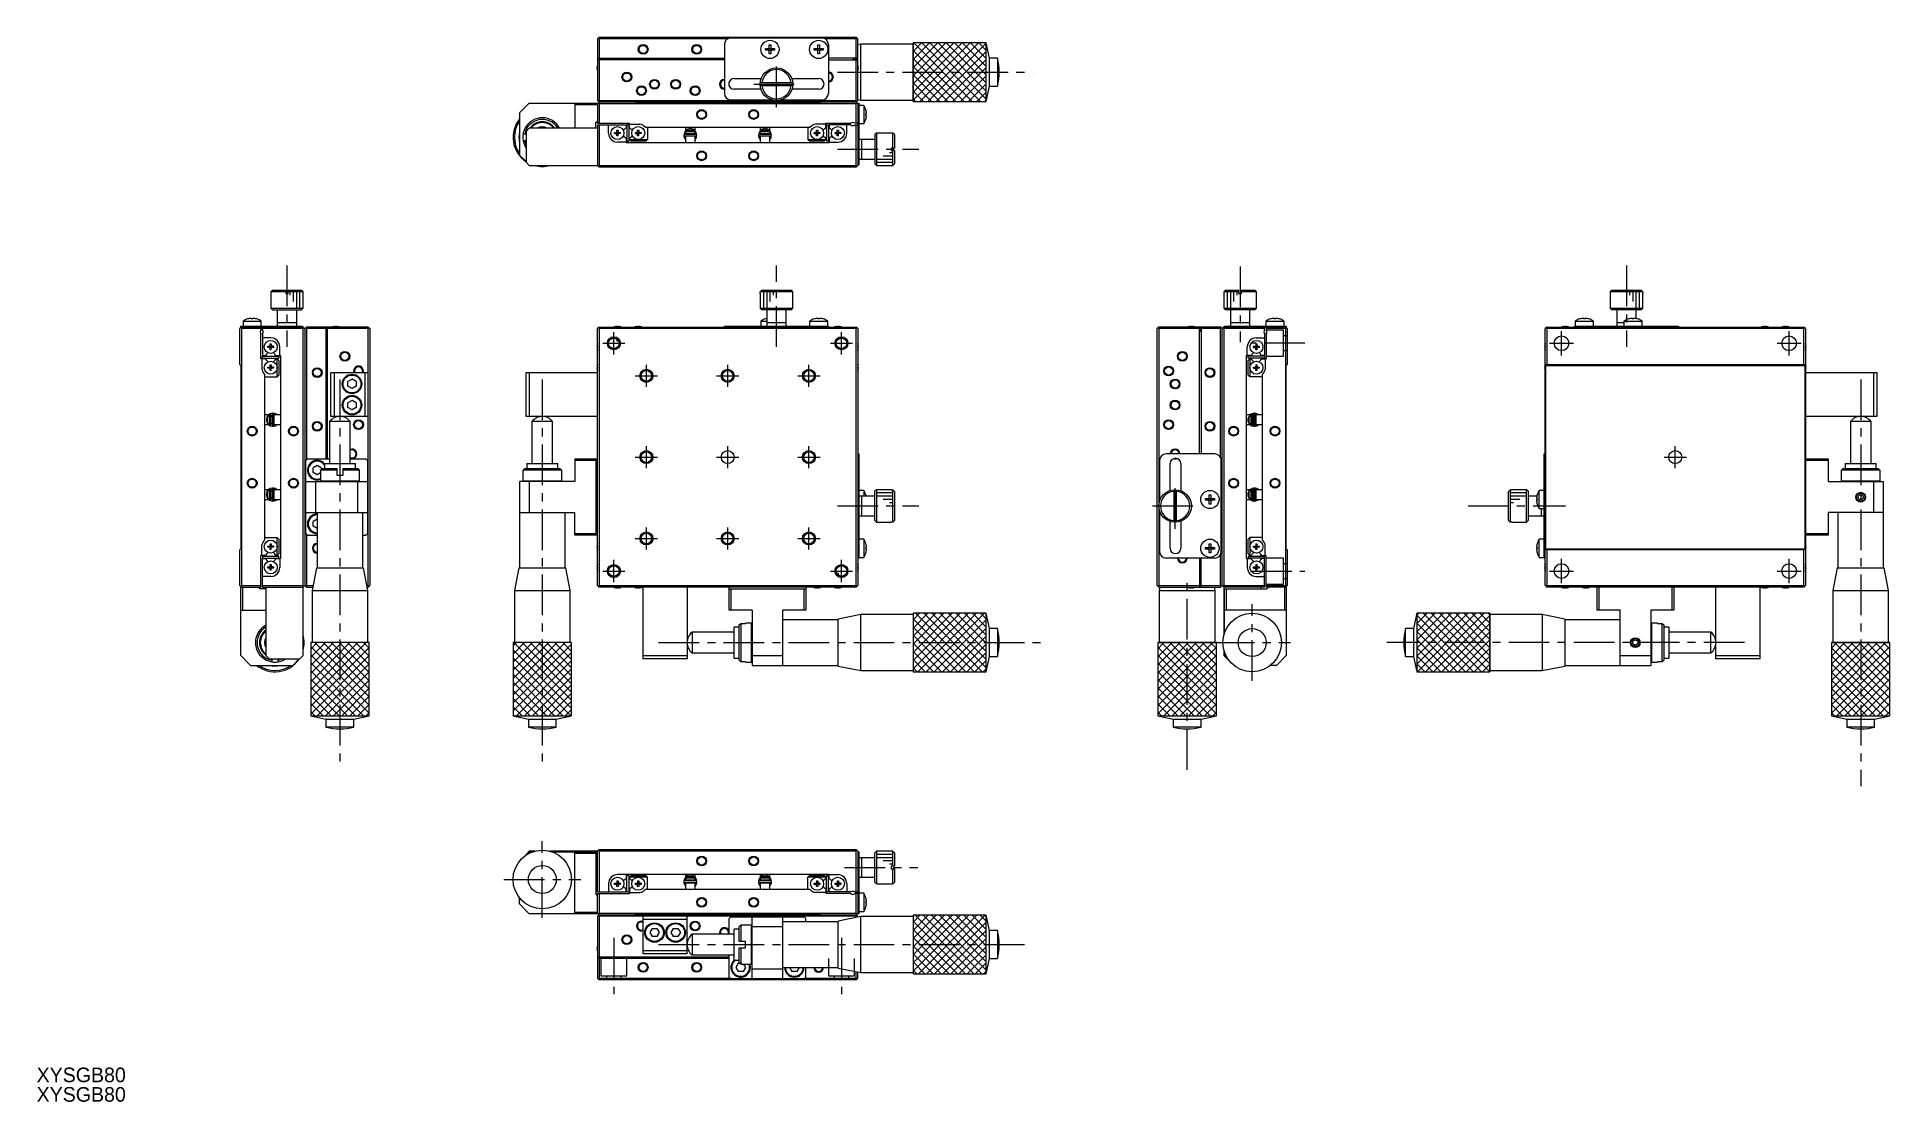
# Model space of a CAD drawing. Extents: x -173 to 396, y -6 to 321.
import ezdxf

# ---------------------------------------------------------------- set-up
doc = ezdxf.new("R2010")
doc.units = 0
doc.header["$LTSCALE"] = 10
doc.linetypes.add('CENTER', pattern=[2, 1.25, -0.25, 0.25, -0.25])
doc.linetypes.add('DASHED', pattern=[3.5, 2, -1.5])
doc.layers.get('0').update_dxf_attribs({"linetype": 'CONTINUOUS'})
doc.layers.add('CENTER', color=1, linetype='CENTER')
doc.styles.get("Standard").update_dxf_attribs({"font": 'FGP教科書体NT-M'})

msp = doc.modelspace()

# ---------------------------------------------------------------- texts
at = {"color": 7}
for p in [(-173.590269, 0.218706), (-173.590269, -5.781294)]:
    msp.add_text('XYSGB80', height=4.5, dxfattribs=at).set_placement(p)

# ---------------------------------------------------------------- linework, layer by layer
at = {"color": 7, "linetype": 'CONTINUOUS'}
for p, q in [((-0.575404, 321.49751), (-1.075404, 320.99751)), ((-1.075404, 320.99751), (-1.075404, 301.99751)), ((-0.575404, 320.99751), (-0.825404, 321.24751)), ((-0.575404, 321.49751), (78.424596, 321.49751)), ((-0.575404, 320.99751), (-0.575404, 314.99751)), ((39.052817, 320.99751), (-0.575404, 320.99751)), ((37.924596, 319.19751), (37.924596, 304.19751)), ((67.924596, 321.19751), (39.924596, 321.19751)), ((51.664596, 319.096649), (52.184596, 319.096649)), ((51.664596, 317.95751), (51.664596, 319.096649)), ((52.184596, 319.096649), (52.184596, 317.95751)), ((66.664596, 319.096649), (67.184596, 319.096649)), ((66.664596, 317.95751), (66.664596, 319.096649)), ((67.184596, 319.096649), (67.184596, 317.95751)), ((78.424596, 320.99751), (68.796376, 320.99751)), ((69.924596, 319.19751), (69.924596, 304.19751)), ((78.424596, 321.49751), (78.924596, 320.99751)), ((78.674596, 321.24751), (78.424596, 320.99751)), ((78.424596, 314.99751), (78.424596, 320.99751)), ((78.924596, 301.99751), (78.924596, 320.99751)), ((79.924596, 319.29751), (78.924596, 319.09751)), ((79.924596, 302.09751), (79.924596, 319.29751)), ((95.924596, 319.29751), (79.924596, 319.29751)), ((118.424596, 319.69751), (95.924596, 319.69751)), ((95.924596, 301.69751), (95.924596, 319.69751)), ((118.424596, 319.69751), (95.924596, 319.69751)), ((95.924596, 319.69751), (95.924596, 301.69751)), ((119.424596, 314.99751), (118.424596, 319.69751)), ((118.424596, 301.69751), (118.424596, 319.69751)), ((118.424596, 301.69751), (118.424596, 319.69751)), ((-1.075404, 314.99751), (37.924596, 314.99751)), ((-1.075404, 314.69751), (0.324596, 314.69751)), ((37.924596, 314.49751), (-1.075404, 314.49751)), ((-0.575404, 314.49751), (-0.575404, 301.99751)), ((0.324596, 314.49751), (0.324596, 314.69751)), ((50.525457, 317.43751), (50.525457, 317.95751)), ((50.525457, 317.95751), (51.664596, 317.95751)), ((51.664596, 317.43751), (50.525457, 317.43751)), ((51.595155, 317.43751), (51.595155, 317.95751)), ((51.664596, 318.026952), (52.184596, 318.026952)), ((51.664596, 316.298371), (51.664596, 317.43751)), ((52.184596, 317.368068), (51.664596, 317.368068)), ((52.184596, 316.298371), (51.664596, 316.298371)), ((52.184596, 317.95751), (53.323735, 317.95751)), ((52.184596, 317.43751), (52.184596, 316.298371)), ((53.323735, 317.43751), (52.184596, 317.43751)), ((52.254038, 317.95751), (52.254038, 317.43751)), ((53.323735, 317.95751), (53.323735, 317.43751)), ((65.525457, 317.43751), (65.525457, 317.95751)), ((65.525457, 317.95751), (66.664596, 317.95751)), ((66.664596, 317.43751), (65.525457, 317.43751)), ((66.595155, 317.43751), (66.595155, 317.95751)), ((66.664596, 318.026952), (67.184596, 318.026952)), ((66.664596, 316.298371), (66.664596, 317.43751)), ((67.184596, 317.368068), (66.664596, 317.368068)), ((67.184596, 316.298371), (66.664596, 316.298371)), ((67.184596, 317.95751), (68.323735, 317.95751)), ((68.323735, 317.43751), (67.184596, 317.43751)), ((67.184596, 317.43751), (67.184596, 316.298371)), ((67.254038, 317.95751), (67.254038, 317.43751)), ((68.323735, 317.95751), (68.323735, 317.43751)), ((78.924596, 314.99751), (69.924596, 314.99751)), ((69.924596, 314.49751), (78.924596, 314.49751)), ((78.924596, 314.69751), (77.524596, 314.69751)), ((77.524596, 314.49751), (77.524596, 314.69751)), ((78.424596, 301.99751), (78.424596, 314.49751)), ((121.924596, 314.99751), (119.424596, 314.99751)), ((119.424596, 306.39751), (119.424596, 314.99751)), ((121.924596, 314.99751), (121.924596, 306.39751)), ((-1.265263, 312.17751), (-1.144925, 312.17751)), ((-1.144925, 311.81751), (-1.265263, 311.81751)), ((-1.149548, 312.886126), (-1.144925, 312.883871)), ((-1.144925, 311.111149), (-1.149548, 311.108894)), ((-1.144925, 312.17751), (-1.144925, 311.81751)), ((40.924596, 308.74751), (49.240848, 308.74751)), ((58.608345, 308.74751), (66.924596, 308.74751)), ((78.994118, 312.883871), (78.99874, 312.886126)), ((78.994118, 312.17751), (79.114455, 312.17751)), ((78.994118, 311.81751), (78.994118, 312.17751)), ((79.114455, 311.81751), (78.994118, 311.81751)), ((78.99874, 311.108894), (78.994118, 311.111149)), ((-1.075404, 301.99751), (-0.575404, 301.49751)), ((-0.575404, 301.99751), (-0.825404, 301.74751)), ((-0.575404, 301.99751), (78.424596, 301.99751)), ((39.924596, 302.19751), (52.524596, 302.19751)), ((49.170914, 305.44751), (40.924596, 305.44751)), ((58.908571, 307.39751), (48.940622, 307.39751)), ((48.940622, 306.59751), (58.908571, 306.59751)), ((55.324596, 302.19751), (67.924596, 302.19751)), ((66.924596, 305.44751), (58.678279, 305.44751)), ((78.674596, 301.74751), (78.424596, 301.99751)), ((78.924596, 301.99751), (78.424596, 301.49751)), ((78.924596, 302.29751), (79.924596, 302.09751)), ((79.924596, 302.09751), (95.924596, 302.09751)), ((118.424596, 301.69751), (119.424596, 306.39751)), ((119.424596, 306.39751), (121.924596, 306.39751)), ((-25.075404, 298.19751), (-22.075404, 301.19751)), ((-25.075404, 298.19751), (-25.075404, 285.19751)), ((-22.075404, 301.19751), (-1.075404, 301.19751)), ((-8.075404, 301.19751), (-8.075404, 293.49751)), ((-1.075404, 300.69751), (-8.075404, 300.69751)), ((-1.075404, 300.99751), (-0.575404, 301.49751)), ((-1.075404, 300.99751), (-1.075404, 294.99751)), ((-0.825404, 301.24751), (-0.575404, 300.99751)), ((78.424596, 301.49751), (-0.575404, 301.49751)), ((-0.575404, 300.99751), (-0.575404, 294.99751)), ((78.424596, 300.99751), (-0.575404, 300.99751)), ((10.774596, 301.14751), (10.424596, 301.49751)), ((67.074596, 301.14751), (10.774596, 301.14751)), ((67.074596, 301.14751), (67.424596, 301.49751)), ((78.924596, 300.99751), (78.424596, 301.49751)), ((78.424596, 300.99751), (78.674596, 301.24751)), ((78.424596, 294.99751), (78.424596, 300.99751)), ((78.924596, 301.19751), (79.224596, 301.19751)), ((78.924596, 301.19751), (78.924596, 281.99751)), ((79.224596, 301.19751), (79.224596, 282.19751)), ((80.767059, 300.49751), (79.224596, 300.49751)), ((80.767059, 300.49751), (80.767059, 294.89751)), ((81.417801, 299.096649), (81.423969, 299.099658)), ((81.417801, 297.43751), (81.417801, 297.95751)), ((81.417801, 297.95751), (81.611058, 297.95751)), ((81.611058, 297.43751), (81.417801, 297.43751)), ((95.924596, 301.69751), (118.424596, 301.69751)), ((95.924596, 301.69751), (118.424596, 301.69751)), ((-23.075404, 291.69751), (-23.991483, 291.69751)), ((-22.075404, 293.49751), (-23.075404, 292.49751)), ((-23.075404, 292.49751), (-23.075404, 282.99751)), ((-1.075404, 293.49751), (-22.075404, 293.49751)), ((-1.575404, 295.19751), (-1.075404, 295.69751)), ((-1.575404, 293.49751), (-1.575404, 295.19751)), ((-1.075404, 294.99751), (8.724596, 294.99751)), ((-1.075404, 294.49751), (7.724596, 294.49751)), ((-1.075404, 294.49751), (-1.075404, 281.99751)), ((-0.575404, 294.49751), (-0.575404, 281.99751)), ((2.274596, 291.94751), (2.274596, 294.49751)), ((4.138235, 292.17751), (4.844596, 292.17751)), ((4.138235, 291.81751), (4.138235, 292.17751)), ((4.138235, 291.81751), (4.844596, 291.81751)), ((4.844596, 292.883871), (5.204596, 292.883871)), ((4.844596, 292.17751), (4.844596, 292.883871)), ((4.854968, 292.167138), (4.844596, 292.17751)), ((4.854968, 291.827882), (4.844596, 291.81751)), ((4.844596, 291.111149), (4.844596, 291.81751)), ((5.204596, 291.111149), (4.844596, 291.111149)), ((4.854968, 292.167138), (5.194224, 292.167138)), ((4.854968, 291.827882), (4.854968, 292.167138)), ((5.194224, 291.827882), (4.854968, 291.827882)), ((5.194224, 292.167138), (5.204596, 292.17751)), ((5.194224, 292.167138), (5.194224, 291.827882)), ((5.194224, 291.827882), (5.204596, 291.81751)), ((5.204596, 292.883871), (5.204596, 292.17751)), ((5.204596, 292.17751), (5.910958, 292.17751)), ((5.910958, 291.81751), (5.204596, 291.81751)), ((5.204596, 291.111149), (5.204596, 291.81751)), ((5.910958, 292.17751), (5.910958, 291.81751)), ((7.724596, 293.541922), (7.430846, 293.372325)), ((7.430846, 290.622695), (7.724596, 290.453098)), ((7.724596, 294.49751), (7.724596, 293.541922)), ((8.524596, 294.49751), (7.924596, 294.49751)), ((7.924596, 294.49751), (7.924596, 289.49751)), ((8.524596, 294.49751), (8.524596, 289.49751)), ((8.724596, 293.541922), (8.724596, 294.99751)), ((8.724596, 294.69751), (11.946612, 294.69751)), ((9.018346, 293.372325), (8.724596, 293.541922)), ((8.724596, 290.453098), (9.018346, 290.622695)), ((10.538235, 292.17751), (11.244596, 292.17751)), ((10.538235, 291.81751), (10.538235, 292.17751)), ((10.538235, 291.81751), (11.244596, 291.81751)), ((11.244596, 292.883871), (11.604596, 292.883871)), ((11.244596, 292.17751), (11.244596, 292.883871)), ((11.254968, 292.167138), (11.244596, 292.17751)), ((11.254968, 291.827882), (11.244596, 291.81751)), ((11.244596, 291.111149), (11.244596, 291.81751)), ((11.604596, 291.111149), (11.244596, 291.111149)), ((11.254968, 292.167138), (11.594224, 292.167138)), ((11.254968, 291.827882), (11.254968, 292.167138)), ((11.594224, 291.827882), (11.254968, 291.827882)), ((11.594224, 292.167138), (11.604596, 292.17751)), ((11.594224, 292.167138), (11.594224, 291.827882)), ((11.594224, 291.827882), (11.604596, 291.81751)), ((11.604596, 292.883871), (11.604596, 292.17751)), ((11.604596, 292.17751), (12.310958, 292.17751)), ((11.604596, 291.111149), (11.604596, 291.81751)), ((12.310958, 291.81751), (11.604596, 291.81751)), ((12.310958, 292.17751), (12.310958, 291.81751)), ((13.503659, 293.79751), (64.345534, 293.79751)), ((14.224596, 293.79751), (14.224596, 289.99751)), ((25.576743, 290.638854), (25.59886, 290.580267)), ((29.218967, 291.577004), (25.668967, 291.577004)), ((25.668967, 291.127004), (29.218967, 291.127004)), ((25.934134, 290.997496), (25.909349, 291.126986)), ((25.924596, 293.79751), (25.924596, 292.65005)), ((25.924596, 292.49751), (25.924596, 291.99751)), ((28.924596, 292.49751), (25.924596, 292.49751)), ((25.924596, 291.99751), (28.924596, 291.99751)), ((28.924596, 290.99751), (25.924596, 290.99751)), ((25.924596, 290.99751), (25.924596, 288.99751)), ((25.958699, 291.79751), (26.424596, 291.79751)), ((25.978913, 292.49751), (26.508081, 292.99751)), ((26.033819, 290.997551), (26.268519, 291.127004)), ((26.424596, 291.99751), (26.424596, 291.577004)), ((26.424596, 291.127004), (26.424596, 290.99751)), ((26.508081, 292.99751), (28.341111, 292.99751)), ((28.341111, 292.99751), (28.87028, 292.49751)), ((28.424596, 291.577004), (28.424596, 291.99751)), ((28.424596, 291.79751), (28.924596, 291.79751)), ((28.424596, 290.99751), (28.424596, 291.127004)), ((28.619415, 291.127004), (28.854121, 290.997541)), ((28.853949, 291.99756), (28.978572, 291.577056)), ((29.284298, 290.5716), (28.924568, 290.700417)), ((28.924596, 292.69397), (28.924596, 293.79751)), ((28.924596, 291.99751), (28.924596, 292.49751)), ((28.924596, 291.79751), (28.924596, 291.812007)), ((28.924596, 288.99751), (28.924596, 290.99751)), ((28.936967, 290.703883), (28.924596, 290.710914)), ((28.950419, 290.696577), (28.936967, 290.703883)), ((28.964851, 290.68905), (28.950419, 290.696577)), ((28.980155, 290.681358), (28.964851, 290.68905)), ((28.996218, 290.67356), (28.980155, 290.681358)), ((29.012918, 290.665713), (28.996218, 290.67356)), ((29.03013, 290.657876), (29.012918, 290.665713)), ((29.047727, 290.650107), (29.03013, 290.657876)), ((29.065577, 290.642466), (29.047727, 290.650107)), ((29.083545, 290.635008), (29.065577, 290.642466)), ((29.101498, 290.62779), (29.083545, 290.635008)), ((29.119301, 290.620866), (29.101498, 290.62779)), ((29.136822, 290.614287), (29.119301, 290.620866)), ((29.153929, 290.608102), (29.136822, 290.614287)), ((29.170493, 290.602359), (29.153929, 290.608102)), ((29.186393, 290.5971), (29.170493, 290.602359)), ((29.269867, 290.53841), (29.4425, 291.323364)), ((29.287818, 291.13576), (29.287039, 291.137591)), ((29.300944, 291.102459), (29.287818, 291.13576)), ((29.289074, 290.580267), (29.301412, 290.611854)), ((29.31239, 291.068556), (29.300944, 291.102459)), ((29.301412, 290.611854), (29.312797, 290.645785)), ((29.322128, 291.034134), (29.31239, 291.068556)), ((29.312797, 290.645785), (29.322472, 290.680234)), ((29.330134, 290.999277), (29.322128, 291.034134)), ((29.322472, 290.680234), (29.330413, 290.715113)), ((29.336389, 290.96407), (29.330134, 290.999277)), ((29.330413, 290.715113), (29.3366, 290.750338)), ((29.340878, 290.9286), (29.336389, 290.96407)), ((29.3366, 290.750338), (29.34102, 290.785821)), ((29.34359, 290.892952), (29.340878, 290.9286)), ((29.34102, 290.785821), (29.343661, 290.821476)), ((29.344519, 290.857215), (29.34359, 290.892952)), ((29.343661, 290.821476), (29.344519, 290.857215)), ((48.539059, 290.629625), (48.561176, 290.571038)), ((52.181284, 291.567776), (48.631284, 291.567776)), ((48.631284, 291.117776), (52.181284, 291.117776)), ((48.924222, 290.886276), (48.871665, 291.117758)), ((48.924596, 293.79751), (48.924596, 292.684129)), ((48.924596, 292.49751), (48.924596, 291.99751)), ((51.924596, 292.49751), (48.924596, 292.49751)), ((48.924596, 291.99751), (51.924596, 291.99751)), ((48.924596, 291.79751), (49.424596, 291.79751)), ((51.924596, 290.99751), (48.924596, 290.99751)), ((48.924596, 290.99751), (48.924596, 288.99751)), ((48.978913, 292.49751), (49.508081, 292.99751)), ((49.002143, 290.997555), (49.230835, 291.117776)), ((49.424596, 291.99751), (49.424596, 291.567776)), ((49.424596, 291.117776), (49.424596, 290.99751)), ((49.508081, 292.99751), (51.341111, 292.99751)), ((51.341111, 292.99751), (51.87028, 292.49751)), ((51.424596, 291.567776), (51.424596, 291.99751)), ((51.424596, 291.79751), (51.889143, 291.79751)), ((51.424596, 290.99751), (51.424596, 291.117776)), ((51.581732, 291.117776), (51.810449, 290.997518)), ((51.812017, 291.997548), (51.940889, 291.567827)), ((52.246615, 290.562372), (51.924558, 290.670747)), ((51.924596, 292.642894), (51.924596, 293.79751)), ((51.924596, 291.99751), (51.924596, 292.49751)), ((51.924596, 288.99751), (51.924596, 290.99751)), ((51.93819, 290.674255), (51.924596, 290.681141)), ((51.952422, 290.667269), (51.93819, 290.674255)), ((51.967206, 290.660225), (51.952422, 290.667269)), ((51.982453, 290.653168), (51.967206, 290.660225)), ((51.998072, 290.646138), (51.982453, 290.653168)), ((52.013967, 290.639179), (51.998072, 290.646138)), ((52.030042, 290.632333), (52.013967, 290.639179)), ((52.046201, 290.625641), (52.030042, 290.632333)), ((52.062345, 290.619144), (52.046201, 290.625641)), ((52.078377, 290.61288), (52.062345, 290.619144)), ((52.094199, 290.606888), (52.078377, 290.61288)), ((52.109718, 290.601205), (52.094199, 290.606888)), ((52.246764, 290.562734), (52.404817, 291.314135)), ((52.250134, 291.126532), (52.249356, 291.128363)), ((52.263261, 291.093231), (52.250134, 291.126532)), ((52.251391, 290.571038), (52.263728, 290.602625)), ((52.274706, 291.059327), (52.263261, 291.093231)), ((52.263728, 290.602625), (52.275114, 290.636557)), ((52.284444, 291.024905), (52.274706, 291.059327)), ((52.275114, 290.636557), (52.284789, 290.671006)), ((52.29245, 290.990048), (52.284444, 291.024905)), ((52.284789, 290.671006), (52.292729, 290.705885)), ((52.298705, 290.954841), (52.29245, 290.990048)), ((52.292729, 290.705885), (52.298917, 290.741109)), ((52.303194, 290.919371), (52.298705, 290.954841)), ((52.298917, 290.741109), (52.303336, 290.776592)), ((52.305906, 290.883724), (52.303194, 290.919371)), ((52.303336, 290.776592), (52.305978, 290.812247)), ((52.306835, 290.847987), (52.305906, 290.883724)), ((52.305978, 290.812247), (52.306835, 290.847987)), ((63.624596, 293.79751), (63.624596, 289.99751)), ((65.538235, 292.17751), (66.244596, 292.17751)), ((65.538235, 291.81751), (65.538235, 292.17751)), ((65.538235, 291.81751), (66.244596, 291.81751)), ((69.124596, 294.69751), (65.902581, 294.69751)), ((66.244596, 292.883871), (66.604596, 292.883871)), ((66.244596, 292.17751), (66.244596, 292.883871)), ((66.254968, 292.167138), (66.244596, 292.17751)), ((66.254968, 291.827882), (66.244596, 291.81751)), ((66.244596, 291.111149), (66.244596, 291.81751)), ((66.604596, 291.111149), (66.244596, 291.111149)), ((66.254968, 292.167138), (66.594224, 292.167138)), ((66.254968, 291.827882), (66.254968, 292.167138)), ((66.594224, 291.827882), (66.254968, 291.827882)), ((66.594224, 292.167138), (66.604596, 292.17751)), ((66.594224, 292.167138), (66.594224, 291.827882)), ((66.594224, 291.827882), (66.604596, 291.81751)), ((66.604596, 292.883871), (66.604596, 292.17751)), ((66.604596, 292.17751), (67.310958, 292.17751)), ((67.310958, 291.81751), (66.604596, 291.81751)), ((66.604596, 291.111149), (66.604596, 291.81751)), ((67.310958, 292.17751), (67.310958, 291.81751)), ((68.830846, 293.372325), (69.124596, 293.541922)), ((69.124596, 290.453098), (68.830846, 290.622695)), ((69.124596, 294.99751), (76.763159, 294.99751)), ((69.124596, 293.541922), (69.124596, 294.99751)), ((69.324596, 294.49751), (69.324596, 289.49751)), ((69.324596, 294.49751), (69.924596, 294.49751)), ((69.924596, 294.49751), (69.924596, 289.49751)), ((70.124596, 294.49751), (70.124596, 293.541922)), ((76.824596, 294.49751), (70.124596, 294.49751)), ((70.124596, 293.541922), (70.418346, 293.372325)), ((70.418346, 290.622695), (70.124596, 290.453098)), ((71.938235, 292.17751), (72.644596, 292.17751)), ((71.938235, 291.81751), (71.938235, 292.17751)), ((71.938235, 291.81751), (72.644596, 291.81751)), ((72.644596, 292.883871), (73.004596, 292.883871)), ((72.644596, 292.17751), (72.644596, 292.883871)), ((72.654968, 292.167138), (72.644596, 292.17751)), ((72.654968, 291.827882), (72.644596, 291.81751)), ((72.644596, 291.111149), (72.644596, 291.81751)), ((73.004596, 291.111149), (72.644596, 291.111149)), ((72.654968, 292.167138), (72.994224, 292.167138)), ((72.654968, 291.827882), (72.654968, 292.167138)), ((72.994224, 291.827882), (72.654968, 291.827882)), ((72.994224, 292.167138), (73.004596, 292.17751)), ((72.994224, 292.167138), (72.994224, 291.827882)), ((72.994224, 291.827882), (73.004596, 291.81751)), ((73.004596, 292.883871), (73.004596, 292.17751)), ((73.004596, 292.17751), (73.710958, 292.17751)), ((73.710958, 291.81751), (73.004596, 291.81751)), ((73.004596, 291.111149), (73.004596, 291.81751)), ((73.710958, 292.17751), (73.710958, 291.81751)), ((75.574596, 291.94751), (75.574596, 294.49751)), ((78.024596, 294.49751), (78.924596, 294.49751)), ((78.924596, 294.99751), (78.086034, 294.99751)), ((78.424596, 281.99751), (78.424596, 294.49751)), ((79.224596, 294.89751), (80.767059, 294.89751)), ((81.423969, 296.295362), (81.417801, 296.298371)), ((84.724596, 291.99751), (84.224596, 291.49751)), ((84.224596, 291.49751), (84.224596, 282.49751)), ((89.724596, 291.99751), (84.724596, 291.99751)), ((84.724596, 291.99751), (84.724596, 281.99751)), ((89.724596, 287.39751), (89.724596, 291.99751)), ((90.224596, 291.49751), (89.724596, 291.99751)), ((90.224596, 291.49751), (90.224596, 287.39751)), ((-23.075404, 283.19751), (-25.075404, 285.19751)), ((-23.991483, 289.69751), (-23.075404, 289.69751)), ((7.724596, 289.19751), (5.024596, 289.19751)), ((7.724596, 290.453098), (7.724596, 288.99751)), ((70.124596, 288.99751), (7.724596, 288.99751)), ((7.924596, 289.49751), (8.524596, 289.49751)), ((8.724596, 289.99751), (8.724596, 290.453098)), ((8.724596, 289.99751), (9.224596, 289.49751)), ((8.724596, 289.99751), (14.224596, 289.99751)), ((13.724596, 289.49751), (9.224596, 289.49751)), ((14.224596, 289.99751), (13.724596, 289.49751)), ((25.598922, 290.583847), (25.598564, 290.581698)), ((25.598564, 290.581698), (25.599339, 290.582016)), ((25.59886, 290.580267), (25.598564, 290.581698)), ((25.599877, 290.580523), (25.616359, 290.542268)), ((28.924749, 290.009533), (29.288148, 290.580739)), ((29.201507, 290.592363), (29.186393, 290.5971)), ((29.215724, 290.588186), (29.201507, 290.592363)), ((29.228937, 290.584598), (29.215724, 290.588186)), ((29.241047, 290.581627), (29.228937, 290.584598)), ((29.251964, 290.579295), (29.241047, 290.581627)), ((29.261605, 290.577619), (29.251964, 290.579295)), ((29.2699, 290.576612), (29.261605, 290.577619)), ((29.276785, 290.576282), (29.2699, 290.576612)), ((29.28221, 290.57663), (29.276785, 290.576282)), ((29.286133, 290.577655), (29.28221, 290.57663)), ((29.284908, 290.575102), (29.284298, 290.5716)), ((29.288526, 290.579349), (29.286133, 290.577655)), ((29.289371, 290.581698), (29.288526, 290.579349)), ((48.561239, 290.574619), (48.56088, 290.572469)), ((48.56088, 290.572469), (48.561656, 290.572788)), ((48.561176, 290.571038), (48.56088, 290.572469)), ((48.562193, 290.571294), (48.578676, 290.53304)), ((51.924765, 290.043156), (52.250464, 290.57151)), ((52.124837, 290.595863), (52.109718, 290.601205)), ((52.139467, 290.590896), (52.124837, 290.595863)), ((52.153518, 290.586334), (52.139467, 290.590896)), ((52.166906, 290.582204), (52.153518, 290.586334)), ((52.17955, 290.578532), (52.166906, 290.582204)), ((52.191373, 290.575338), (52.17955, 290.578532)), ((52.202303, 290.572644), (52.191373, 290.575338)), ((52.212276, 290.570464), (52.202303, 290.572644)), ((52.22123, 290.568813), (52.212276, 290.570464)), ((52.229111, 290.5677), (52.22123, 290.568813)), ((52.235871, 290.567132), (52.229111, 290.5677)), ((52.232183, 290.529182), (52.246764, 290.562734)), ((52.24147, 290.567112), (52.235871, 290.567132)), ((52.245875, 290.567641), (52.24147, 290.567112)), ((52.249057, 290.568715), (52.245875, 290.567641)), ((52.247225, 290.565873), (52.246615, 290.562372)), ((52.250998, 290.570328), (52.249057, 290.568715)), ((52.251687, 290.572469), (52.250998, 290.570328)), ((64.124596, 289.49751), (63.624596, 289.99751)), ((63.624596, 289.99751), (69.124596, 289.99751)), ((68.624596, 289.49751), (64.124596, 289.49751)), ((69.124596, 289.99751), (68.624596, 289.49751)), ((69.124596, 289.99751), (69.124596, 290.453098)), ((69.924596, 289.49751), (69.324596, 289.49751)), ((70.124596, 290.453098), (70.124596, 288.99751)), ((70.124596, 289.19751), (72.824596, 289.19751)), ((84.224596, 289.99751), (79.224596, 289.99751)), ((80.224596, 283.99751), (80.224596, 289.99751)), ((89.224596, 287.39751), (89.224596, 286.59751)), ((90.224596, 287.39751), (89.224596, 287.39751)), ((89.224596, 286.59751), (90.224596, 286.59751)), ((89.724596, 281.99751), (89.724596, 286.59751)), ((90.224596, 286.59751), (90.224596, 282.49751)), ((-22.075404, 281.99751), (-23.075404, 282.99751)), ((-22.075404, 281.99751), (-1.075404, 281.99751)), ((-1.075404, 281.99751), (-0.575404, 281.49751)), ((-0.575404, 281.99751), (-0.825404, 281.74751)), ((-0.575404, 281.99751), (78.424596, 281.99751)), ((78.424596, 281.49751), (-0.575404, 281.49751)), ((78.674596, 281.74751), (78.424596, 281.99751)), ((78.924596, 281.99751), (78.424596, 281.49751)), ((79.224596, 282.19751), (78.924596, 282.19751)), ((79.224596, 283.99751), (84.224596, 283.99751)), ((84.224596, 282.49751), (84.724596, 281.99751)), ((84.724596, 281.99751), (89.724596, 281.99751)), ((89.724596, 281.99751), (90.224596, 282.49751)), ((-101.10062, 243.660203), (-101.60062, 243.160203)), ((-97.00062, 243.160203), (-101.60062, 243.160203)), ((-101.60062, 243.160203), (-101.60062, 238.160203)), ((-101.10062, 243.660203), (-97.00062, 243.660203)), ((-97.00062, 243.660203), (-97.00062, 242.660203)), ((-97.00062, 242.660203), (-96.20062, 242.660203)), ((-96.20062, 243.660203), (-92.10062, 243.660203)), ((-96.20062, 242.660203), (-96.20062, 243.660203)), ((-91.60062, 243.160203), (-96.20062, 243.160203)), ((-91.60062, 243.160203), (-92.10062, 243.660203)), ((-91.60062, 238.160203), (-91.60062, 243.160203)), ((48.924596, 242.660203), (48.940622, 242.660203)), ((48.924596, 242.660203), (48.924596, 238.160203)), ((48.940622, 243.160203), (49.442409, 243.660203)), ((48.940622, 242.660203), (48.940622, 243.160203)), ((58.908571, 243.160203), (48.940622, 243.160203)), ((49.442409, 243.660203), (58.406783, 243.660203)), ((58.406783, 243.660203), (58.908571, 243.160203)), ((58.908571, 243.160203), (58.908571, 242.660203)), ((58.908571, 242.660203), (58.924596, 242.660203)), ((58.924596, 238.160203), (58.924596, 242.660203)), ((192.02482, 243.660203), (191.52482, 243.160203)), ((191.52482, 243.160203), (191.52482, 238.160203)), ((196.12482, 243.160203), (191.52482, 243.160203)), ((192.02482, 243.660203), (196.12482, 243.660203)), ((196.12482, 242.660203), (196.12482, 243.660203)), ((196.12482, 242.660203), (196.92482, 242.660203)), ((196.92482, 242.660203), (196.92482, 243.660203)), ((196.92482, 243.660203), (201.02482, 243.660203)), ((201.52482, 243.160203), (196.92482, 243.160203)), ((201.52482, 243.160203), (201.02482, 243.660203)), ((201.52482, 238.160203), (201.52482, 243.160203)), ((310.35129, 242.660203), (310.367316, 242.660203)), ((310.35129, 242.660203), (310.35129, 238.160203)), ((310.367316, 243.160203), (310.869103, 243.660203)), ((310.367316, 242.660203), (310.367316, 243.160203)), ((320.335265, 243.160203), (310.367316, 243.160203)), ((310.869103, 243.660203), (319.833477, 243.660203)), ((319.833477, 243.660203), (320.335265, 243.160203)), ((320.335265, 243.160203), (320.335265, 242.660203)), ((320.335265, 242.660203), (320.35129, 242.660203)), ((320.35129, 238.160203), (320.35129, 242.660203)), ((-110.10062, 234.202666), (-104.50062, 234.202666)), ((-110.10062, 234.202666), (-110.10062, 232.660203)), ((-108.699759, 234.853407), (-108.702768, 234.859576)), ((-107.56062, 234.853407), (-107.56062, 235.046664)), ((-107.04062, 234.853407), (-107.56062, 234.853407)), ((-107.04062, 235.046664), (-107.04062, 234.853407)), ((-105.898473, 234.859576), (-105.901481, 234.853407)), ((-104.50062, 232.660203), (-104.50062, 234.202666)), ((-101.60062, 238.160203), (-101.10062, 237.660203)), ((-101.60062, 238.160203), (-91.60062, 238.160203)), ((-101.10062, 237.660203), (-92.10062, 237.660203)), ((-99.60062, 237.660203), (-99.60062, 232.660203)), ((-93.60062, 233.660203), (-99.60062, 233.660203)), ((-93.60062, 232.660203), (-93.60062, 237.660203)), ((-92.10062, 237.660203), (-91.60062, 238.160203)), ((48.924596, 238.160203), (58.924596, 238.160203)), ((48.924596, 238.160203), (49.424596, 237.660203)), ((49.124596, 234.202666), (50.924596, 234.202666)), ((49.124596, 234.202666), (49.124596, 232.660203)), ((58.424596, 237.660203), (49.424596, 237.660203)), ((50.525457, 234.853407), (50.522449, 234.859576)), ((50.924596, 237.660203), (50.924596, 232.660203)), ((56.924596, 233.660203), (50.924596, 233.660203)), ((56.924596, 232.660203), (56.924596, 237.660203)), ((58.424596, 237.660203), (58.924596, 238.160203)), ((64.124596, 234.202666), (69.724596, 234.202666)), ((64.124596, 234.202666), (64.124596, 232.660203)), ((65.525457, 234.853407), (65.522449, 234.859576)), ((66.664596, 234.853407), (66.664596, 235.046664)), ((67.184596, 234.853407), (66.664596, 234.853407)), ((67.184596, 235.046664), (67.184596, 234.853407)), ((68.326744, 234.859576), (68.323735, 234.853407)), ((69.724596, 232.660203), (69.724596, 234.202666)), ((191.52482, 238.160203), (192.02482, 237.660203)), ((191.52482, 238.160203), (201.52482, 238.160203)), ((201.02482, 237.660203), (192.02482, 237.660203)), ((193.52482, 237.660203), (193.52482, 232.660203)), ((199.52482, 233.660203), (193.52482, 233.660203)), ((199.52482, 232.660203), (199.52482, 237.660203)), ((201.02482, 237.660203), (201.52482, 238.160203)), ((204.42482, 234.202666), (204.42482, 232.660203)), ((204.42482, 234.202666), (210.02482, 234.202666)), ((205.825681, 234.853407), (205.822672, 234.859576)), ((206.96482, 234.853407), (206.96482, 235.046664)), ((207.48482, 234.853407), (206.96482, 234.853407)), ((207.48482, 235.046664), (207.48482, 234.853407)), ((208.626968, 234.859576), (208.623959, 234.853407)), ((210.02482, 232.660203), (210.02482, 234.202666)), ((299.55129, 234.202666), (299.55129, 232.660203)), ((299.55129, 234.202666), (305.15129, 234.202666)), ((300.952151, 234.853407), (300.949143, 234.859576)), ((302.09129, 234.853407), (302.09129, 235.046664)), ((302.61129, 234.853407), (302.09129, 234.853407)), ((302.61129, 235.046664), (302.61129, 234.853407)), ((303.753438, 234.859576), (303.75043, 234.853407)), ((305.15129, 232.660203), (305.15129, 234.202666)), ((310.35129, 238.160203), (320.35129, 238.160203)), ((310.35129, 238.160203), (310.85129, 237.660203)), ((319.85129, 237.660203), (310.85129, 237.660203)), ((312.35129, 237.660203), (312.35129, 232.660203)), ((314.55129, 233.660203), (312.35129, 233.660203)), ((314.55129, 234.202666), (314.55129, 232.660203)), ((314.55129, 234.202666), (320.15129, 234.202666)), ((315.952151, 234.853407), (315.949143, 234.859576)), ((317.09129, 234.853407), (317.09129, 235.046664)), ((317.61129, 234.853407), (317.09129, 234.853407)), ((317.61129, 235.046664), (317.61129, 234.853407)), ((318.35129, 234.952278), (318.35129, 237.660203)), ((318.753438, 234.859576), (318.75043, 234.853407)), ((319.85129, 237.660203), (320.35129, 238.160203)), ((320.15129, 232.660203), (320.15129, 234.202666)), ((-110.60062, 232.360203), (-111.10062, 231.860203)), ((-111.10062, 220.860203), (-111.10062, 231.860203)), ((-110.60062, 231.860203), (-110.85062, 232.110203)), ((-110.80062, 232.360203), (-110.80062, 232.660203)), ((-110.80062, 232.660203), (-91.80062, 232.660203)), ((-110.80062, 232.360203), (-91.60062, 232.360203)), ((-110.60062, 231.860203), (-110.60062, 152.860203)), ((-104.60062, 231.860203), (-110.60062, 231.860203)), ((-104.60062, 232.360203), (-104.60062, 231.52164)), ((-104.60062, 222.560203), (-104.60062, 230.198765)), ((-104.10062, 231.460203), (-104.10062, 232.360203)), ((-91.60062, 231.860203), (-104.10062, 231.860203)), ((-104.10062, 230.260203), (-104.10062, 223.560203)), ((-101.55062, 229.010203), (-104.10062, 229.010203)), ((-91.80062, 232.660203), (-91.80062, 232.360203)), ((-91.60062, 232.360203), (-91.10062, 231.860203)), ((-91.35062, 232.110203), (-91.60062, 231.860203)), ((-91.60062, 152.860203), (-91.60062, 231.860203)), ((-91.10062, 231.860203), (-90.60062, 232.360203)), ((-91.10062, 231.860203), (-91.10062, 152.860203)), ((-90.85062, 232.110203), (-90.60062, 231.860203)), ((-71.60062, 232.360203), (-90.60062, 232.360203)), ((-90.60062, 231.860203), (-90.60062, 191.560203)), ((-84.60062, 231.860203), (-90.60062, 231.860203)), ((-84.60062, 232.360203), (-84.60062, 191.860203)), ((-84.30062, 232.360203), (-84.30062, 230.960203)), ((-84.10062, 230.960203), (-84.30062, 230.960203)), ((-84.10062, 191.860203), (-84.10062, 232.360203)), ((-71.60062, 231.860203), (-84.10062, 231.860203)), ((-82.486982, 232.429724), (-82.489236, 232.434347)), ((-81.78062, 232.429724), (-81.78062, 232.550062)), ((-81.42062, 232.429724), (-81.78062, 232.429724)), ((-81.42062, 232.550062), (-81.42062, 232.429724)), ((-80.712004, 232.434347), (-80.714259, 232.429724)), ((-71.60062, 232.360203), (-71.10062, 231.860203)), ((-71.35062, 232.110203), (-71.60062, 231.860203)), ((-71.60062, 152.860203), (-71.60062, 231.860203)), ((-71.10062, 231.860203), (-71.10062, 152.860203)), ((-0.575404, 232.360203), (-1.075404, 231.860203)), ((-1.075404, 152.860203), (-1.075404, 231.860203)), ((-0.575404, 231.860203), (-0.825404, 232.110203)), ((-0.575404, 232.360203), (78.424596, 232.360203)), ((-0.575404, 231.860203), (-0.575404, 152.860203)), ((78.424596, 231.860203), (-0.575404, 231.860203)), ((4.138235, 232.429724), (4.13598, 232.434347)), ((4.743594, 228.258084), (4.750892, 228.257691)), ((4.750892, 228.257691), (4.762532, 228.256666)), ((4.762532, 228.256666), (4.774168, 228.255081)), ((4.774168, 228.255081), (4.78576, 228.252932)), ((4.78576, 228.252932), (4.797264, 228.25022)), ((4.797264, 228.25022), (4.810559, 228.246347)), ((4.810559, 228.246347), (4.823735, 228.241735)), ((4.823735, 228.241735), (4.836744, 228.236427)), ((4.836744, 228.236427), (4.84954, 228.230466)), ((4.844596, 232.429724), (4.844596, 232.550062)), ((5.204596, 232.429724), (4.844596, 232.429724)), ((4.84954, 228.230466), (4.862077, 228.223894)), ((4.862077, 228.223894), (4.874309, 228.216755)), ((4.874309, 228.216755), (4.889013, 228.207186)), ((4.889013, 228.207186), (4.90329, 228.196842)), ((4.90329, 228.196842), (4.917128, 228.185797)), ((4.917128, 228.185797), (4.930513, 228.174124)), ((4.930513, 228.174124), (4.943431, 228.161894)), ((4.943431, 228.161894), (4.955868, 228.149181)), ((4.955868, 228.149181), (4.96781, 228.136058)), ((4.96781, 228.136058), (4.989844, 228.109359)), ((4.989844, 228.109359), (5.01034, 228.08135)), ((5.01034, 228.08135), (5.02937, 228.05223)), ((5.02937, 228.05223), (5.047003, 228.0222)), ((5.047003, 228.0222), (5.063312, 227.991457)), ((5.063312, 227.991457), (5.078367, 227.960203)), ((5.204596, 232.550062), (5.204596, 232.429724)), ((5.913212, 232.434347), (5.910958, 232.429724)), ((10.538235, 232.429724), (10.53598, 232.434347)), ((11.244596, 232.429724), (11.244596, 232.550062)), ((11.604596, 232.429724), (11.244596, 232.429724)), ((11.604596, 232.550062), (11.604596, 232.429724)), ((12.313212, 232.434347), (12.310958, 232.429724)), ((37.924596, 232.360203), (37.924596, 232.660203)), ((37.924596, 232.660203), (69.924596, 232.660203)), ((65.538235, 232.429724), (65.53598, 232.434347)), ((66.244596, 232.429724), (66.244596, 232.550062)), ((66.604596, 232.429724), (66.244596, 232.429724)), ((66.604596, 232.550062), (66.604596, 232.429724)), ((67.313212, 232.434347), (67.310958, 232.429724)), ((69.924596, 232.660203), (69.924596, 232.360203)), ((71.938235, 232.429724), (71.93598, 232.434347)), ((72.644596, 232.429724), (72.644596, 232.550062)), ((73.004596, 232.429724), (72.644596, 232.429724)), ((73.004596, 232.550062), (73.004596, 232.429724)), ((73.713212, 232.434347), (73.710958, 232.429724)), ((78.924596, 231.860203), (78.424596, 232.360203)), ((78.424596, 231.860203), (78.674596, 232.110203)), ((78.424596, 152.860203), (78.424596, 231.860203)), ((78.924596, 231.860203), (78.924596, 152.860203)), ((171.52482, 232.360203), (171.02482, 231.860203)), ((171.02482, 152.860203), (171.02482, 231.860203)), ((171.52482, 231.860203), (171.27482, 232.110203)), ((190.52482, 232.360203), (171.52482, 232.360203)), ((184.02482, 231.860203), (171.52482, 231.860203)), ((171.52482, 231.860203), (171.52482, 152.860203)), ((180.638459, 232.429724), (180.636204, 232.434347)), ((181.34482, 232.429724), (181.34482, 232.550062)), ((181.70482, 232.429724), (181.34482, 232.429724)), ((181.70482, 232.550062), (181.70482, 232.429724)), ((182.413436, 232.434347), (182.411182, 232.429724)), ((184.02482, 193.360203), (184.02482, 232.360203)), ((184.02482, 230.960203), (184.22482, 230.960203)), ((184.22482, 232.360203), (184.22482, 230.960203)), ((184.52482, 232.360203), (184.52482, 193.360203)), ((190.52482, 231.860203), (184.52482, 231.860203)), ((191.02482, 231.860203), (190.52482, 232.360203)), ((190.52482, 231.860203), (190.77482, 232.110203)), ((190.52482, 192.231982), (190.52482, 231.860203)), ((191.52482, 232.360203), (191.02482, 231.860203)), ((191.02482, 152.860203), (191.02482, 231.860203)), ((191.52482, 231.860203), (191.27482, 232.110203)), ((191.52482, 232.360203), (210.52482, 232.360203)), ((204.02482, 231.860203), (191.52482, 231.860203)), ((191.52482, 231.860203), (191.52482, 152.860203)), ((191.72482, 232.360203), (191.72482, 232.660203)), ((191.72482, 232.660203), (210.72482, 232.660203)), ((201.47482, 229.010203), (204.02482, 229.010203)), ((204.02482, 231.460203), (204.02482, 232.360203)), ((204.02482, 230.260203), (204.02482, 223.560203)), ((204.52482, 232.360203), (204.52482, 231.52164)), ((210.52482, 231.860203), (204.52482, 231.860203)), ((204.52482, 230.198765), (204.52482, 222.560203)), ((210.52482, 232.360203), (211.02482, 231.860203)), ((210.77482, 232.110203), (210.52482, 231.860203)), ((210.52482, 152.860203), (210.52482, 231.860203)), ((210.72482, 232.660203), (210.72482, 232.360203)), ((211.02482, 231.860203), (211.02482, 220.860203)), ((290.85129, 232.360203), (290.35129, 231.860203)), ((290.35129, 152.860203), (290.35129, 231.860203)), ((290.85129, 231.860203), (290.60129, 232.110203)), ((290.85129, 232.360203), (369.85129, 232.360203)), ((369.85129, 231.860203), (290.85129, 231.860203)), ((290.85129, 231.860203), (290.85129, 220.860203)), ((295.564929, 232.429724), (295.562675, 232.434347)), ((296.27129, 232.429724), (296.27129, 232.550062)), ((296.63129, 232.429724), (296.27129, 232.429724)), ((296.63129, 232.550062), (296.63129, 232.429724)), ((297.339906, 232.434347), (297.337652, 232.429724)), ((299.35129, 232.360203), (299.35129, 232.660203)), ((299.35129, 232.660203), (331.35129, 232.660203)), ((331.35129, 232.660203), (331.35129, 232.360203)), ((356.964929, 232.429724), (356.962675, 232.434347)), ((357.67129, 232.429724), (357.67129, 232.550062)), ((358.03129, 232.429724), (357.67129, 232.429724)), ((358.03129, 232.550062), (358.03129, 232.429724)), ((358.739906, 232.434347), (358.737652, 232.429724)), ((363.364929, 232.429724), (363.362675, 232.434347)), ((364.07129, 232.429724), (364.07129, 232.550062)), ((364.43129, 232.429724), (364.07129, 232.429724)), ((364.43129, 232.550062), (364.43129, 232.429724)), ((365.139906, 232.434347), (365.137652, 232.429724)), ((370.35129, 231.860203), (369.85129, 232.360203)), ((370.10129, 232.110203), (369.85129, 231.860203)), ((369.85129, 220.860203), (369.85129, 231.860203)), ((370.35129, 231.860203), (370.35129, 152.860203)), ((-103.145032, 222.560203), (-104.60062, 222.560203)), ((-104.30062, 222.560203), (-104.30062, 219.338187)), ((-104.10062, 223.560203), (-103.145032, 223.560203)), ((-104.10062, 223.360203), (-99.10062, 223.360203)), ((-104.10062, 222.760203), (-104.10062, 223.360203)), ((-104.10062, 222.760203), (-99.10062, 222.760203)), ((-103.145032, 223.560203), (-102.975436, 223.853953)), ((-102.975436, 222.266453), (-103.145032, 222.560203)), ((-102.486982, 226.080203), (-102.486982, 226.440203)), ((-102.486982, 226.440203), (-101.78062, 226.440203)), ((-101.78062, 226.080203), (-102.486982, 226.080203)), ((-101.78062, 227.146564), (-101.42062, 227.146564)), ((-101.78062, 226.440203), (-101.78062, 227.146564)), ((-101.770248, 226.42983), (-101.78062, 226.440203)), ((-101.770248, 226.090575), (-101.78062, 226.080203)), ((-101.78062, 225.373841), (-101.78062, 226.080203)), ((-101.42062, 225.373841), (-101.78062, 225.373841)), ((-101.770248, 226.090575), (-101.770248, 226.42983)), ((-101.770248, 226.42983), (-101.430992, 226.42983)), ((-101.430992, 226.090575), (-101.770248, 226.090575)), ((-101.430992, 226.42983), (-101.42062, 226.440203)), ((-101.430992, 226.42983), (-101.430992, 226.090575)), ((-101.430992, 226.090575), (-101.42062, 226.080203)), ((-101.42062, 227.146564), (-101.42062, 226.440203)), ((-100.714259, 226.440203), (-101.42062, 226.440203)), ((-100.714259, 226.080203), (-101.42062, 226.080203)), ((-101.42062, 225.373841), (-101.42062, 226.080203)), ((-100.714259, 226.440203), (-100.714259, 226.080203)), ((-100.225805, 223.853953), (-100.056208, 223.560203)), ((-100.056208, 222.560203), (-100.225805, 222.266453)), ((-100.056208, 223.560203), (-98.60062, 223.560203)), ((-99.60062, 222.560203), (-100.056208, 222.560203)), ((-99.60062, 222.560203), (-99.10062, 222.060203)), ((-99.60062, 217.060203), (-99.60062, 222.560203)), ((-99.10062, 223.360203), (-99.10062, 222.760203)), ((-98.80062, 223.560203), (-98.80062, 226.260203)), ((-98.60062, 223.560203), (-98.60062, 161.160203)), ((-1.265263, 226.440203), (-1.144925, 226.440203)), ((-1.144925, 226.080203), (-1.265263, 226.080203)), ((-1.149548, 227.148819), (-1.144925, 227.146564)), ((-1.144925, 225.373841), (-1.149548, 225.371587)), ((-1.144925, 226.440203), (-1.144925, 226.080203)), ((78.994118, 227.146564), (78.99874, 227.148819)), ((78.994118, 226.080203), (78.994118, 226.440203)), ((78.994118, 226.440203), (79.114455, 226.440203)), ((79.114455, 226.080203), (78.994118, 226.080203)), ((78.99874, 225.371587), (78.994118, 225.373841)), ((198.52482, 161.160203), (198.52482, 223.560203)), ((199.980408, 223.560203), (198.52482, 223.560203)), ((198.72482, 223.560203), (198.72482, 226.260203)), ((199.02482, 222.760203), (199.02482, 223.360203)), ((204.02482, 223.360203), (199.02482, 223.360203)), ((204.02482, 222.760203), (199.02482, 222.760203)), ((199.52482, 222.560203), (199.02482, 222.060203)), ((199.52482, 222.560203), (199.980408, 222.560203)), ((199.52482, 222.560203), (199.52482, 217.060203)), ((200.150005, 223.853953), (199.980408, 223.560203)), ((199.980408, 222.560203), (200.150005, 222.266453)), ((200.638459, 226.080203), (200.638459, 226.440203)), ((200.638459, 226.440203), (201.34482, 226.440203)), ((200.638459, 226.080203), (201.34482, 226.080203)), ((201.34482, 227.146564), (201.70482, 227.146564)), ((201.34482, 227.146564), (201.34482, 226.440203)), ((201.355192, 226.42983), (201.34482, 226.440203)), ((201.355192, 226.090575), (201.34482, 226.080203)), ((201.34482, 225.373841), (201.34482, 226.080203)), ((201.70482, 225.373841), (201.34482, 225.373841)), ((201.355192, 226.42983), (201.694448, 226.42983)), ((201.355192, 226.090575), (201.355192, 226.42983)), ((201.694448, 226.090575), (201.355192, 226.090575)), ((201.694448, 226.42983), (201.70482, 226.440203)), ((201.694448, 226.42983), (201.694448, 226.090575)), ((201.694448, 226.090575), (201.70482, 226.080203)), ((201.70482, 227.146564), (201.70482, 226.440203)), ((201.70482, 226.440203), (202.411182, 226.440203)), ((201.70482, 226.080203), (201.70482, 225.373841)), ((202.411182, 226.080203), (201.70482, 226.080203)), ((202.411182, 226.440203), (202.411182, 226.080203)), ((203.069232, 223.560203), (202.899635, 223.853953)), ((202.899635, 222.266453), (203.069232, 222.560203)), ((204.02482, 223.560203), (203.069232, 223.560203)), ((203.069232, 222.560203), (204.52482, 222.560203)), ((204.02482, 223.360203), (204.02482, 222.760203)), ((204.22482, 222.560203), (204.22482, 219.338187)), ((290.161432, 226.440203), (290.281769, 226.440203)), ((290.281769, 226.080203), (290.161432, 226.080203)), ((290.277146, 227.148819), (290.281769, 227.146564)), ((290.281769, 225.373841), (290.277146, 225.371587)), ((290.281769, 226.440203), (290.281769, 226.080203)), ((370.420812, 227.146564), (370.425435, 227.148819)), ((370.420812, 226.440203), (370.541149, 226.440203)), ((370.420812, 226.080203), (370.420812, 226.440203)), ((370.541149, 226.080203), (370.420812, 226.080203)), ((370.425435, 225.371587), (370.420812, 225.373841)), ((-110.75062, 220.510203), (-111.10062, 220.860203)), ((-110.75062, 220.510203), (-110.75062, 164.210203)), ((-103.40062, 166.939265), (-103.40062, 217.78114)), ((-103.40062, 217.060203), (-99.60062, 217.060203)), ((-102.486982, 219.680203), (-102.486982, 220.040203)), ((-102.486982, 220.040203), (-101.78062, 220.040203)), ((-101.78062, 219.680203), (-102.486982, 219.680203)), ((-101.78062, 220.746564), (-101.42062, 220.746564)), ((-101.78062, 220.040203), (-101.78062, 220.746564)), ((-101.770248, 220.02983), (-101.78062, 220.040203)), ((-101.770248, 219.690575), (-101.78062, 219.680203)), ((-101.78062, 218.973841), (-101.78062, 219.680203)), ((-101.42062, 218.973841), (-101.78062, 218.973841)), ((-101.770248, 219.690575), (-101.770248, 220.02983)), ((-101.770248, 220.02983), (-101.430992, 220.02983)), ((-101.430992, 219.690575), (-101.770248, 219.690575)), ((-101.430992, 220.02983), (-101.42062, 220.040203)), ((-101.430992, 220.02983), (-101.430992, 219.690575)), ((-101.430992, 219.690575), (-101.42062, 219.680203)), ((-101.42062, 220.746564), (-101.42062, 220.040203)), ((-100.714259, 220.040203), (-101.42062, 220.040203)), ((-100.714259, 219.680203), (-101.42062, 219.680203)), ((-101.42062, 218.973841), (-101.42062, 219.680203)), ((-100.714259, 220.040203), (-100.714259, 219.680203)), ((-99.10062, 217.560203), (-99.60062, 217.060203)), ((-99.10062, 222.060203), (-99.10062, 217.560203)), ((-83.10062, 204.860203), (-83.10062, 218.360203)), ((-83.10062, 218.360203), (-71.60062, 218.360203)), ((-82.10062, 218.360203), (-82.10062, 204.860203)), ((-72.60062, 204.860203), (-72.60062, 218.360203)), ((-23.075404, 204.860203), (-23.075404, 218.360203)), ((-23.075404, 218.360203), (-1.075404, 218.360203)), ((-22.075404, 218.360203), (-22.075404, 204.860203)), ((-1.265263, 220.040203), (-1.144925, 220.040203)), ((-1.144925, 219.680203), (-1.265263, 219.680203)), ((-1.149548, 220.748819), (-1.144925, 220.746564)), ((-1.144925, 218.973841), (-1.149548, 218.971587)), ((-1.144925, 220.040203), (-1.144925, 219.680203)), ((78.994118, 220.746564), (78.99874, 220.748819)), ((78.994118, 219.680203), (78.994118, 220.040203)), ((78.994118, 220.040203), (79.114455, 220.040203)), ((79.114455, 219.680203), (78.994118, 219.680203)), ((78.99874, 218.971587), (78.994118, 218.973841)), ((199.02482, 217.560203), (199.02482, 222.060203)), ((199.52482, 217.060203), (199.02482, 217.560203)), ((203.32482, 217.060203), (199.52482, 217.060203)), ((200.638459, 219.680203), (200.638459, 220.040203)), ((200.638459, 220.040203), (201.34482, 220.040203)), ((200.638459, 219.680203), (201.34482, 219.680203)), ((201.34482, 220.746564), (201.70482, 220.746564)), ((201.34482, 220.746564), (201.34482, 220.040203)), ((201.355192, 220.02983), (201.34482, 220.040203)), ((201.355192, 219.690575), (201.34482, 219.680203)), ((201.34482, 218.973841), (201.34482, 219.680203)), ((201.70482, 218.973841), (201.34482, 218.973841)), ((201.355192, 220.02983), (201.694448, 220.02983)), ((201.355192, 219.690575), (201.355192, 220.02983)), ((201.694448, 219.690575), (201.355192, 219.690575)), ((201.694448, 220.02983), (201.70482, 220.040203)), ((201.694448, 220.02983), (201.694448, 219.690575)), ((201.694448, 219.690575), (201.70482, 219.680203)), ((201.70482, 220.746564), (201.70482, 220.040203)), ((201.70482, 220.040203), (202.411182, 220.040203)), ((201.70482, 219.680203), (201.70482, 218.973841)), ((202.411182, 219.680203), (201.70482, 219.680203)), ((202.411182, 220.040203), (202.411182, 219.680203)), ((203.32482, 217.78114), (203.32482, 166.939265)), ((210.67482, 220.510203), (211.02482, 220.860203)), ((210.67482, 164.210203), (210.67482, 220.510203)), ((290.161432, 220.040203), (290.281769, 220.040203)), ((290.281769, 219.680203), (290.161432, 219.680203)), ((290.277146, 220.748819), (290.281769, 220.746564)), ((290.281769, 218.973841), (290.277146, 218.971587)), ((290.281769, 220.040203), (290.281769, 219.680203)), ((290.50129, 220.510203), (290.85129, 220.860203)), ((290.50129, 220.510203), (370.20129, 220.510203)), ((290.50129, 164.210203), (290.50129, 220.510203)), ((290.85129, 220.860203), (369.85129, 220.860203)), ((369.85129, 220.860203), (370.20129, 220.510203)), ((370.20129, 220.510203), (370.20129, 164.210203)), ((370.35129, 218.360203), (392.35129, 218.360203)), ((370.420812, 220.746564), (370.425435, 220.748819)), ((370.420812, 220.040203), (370.541149, 220.040203)), ((370.420812, 219.680203), (370.420812, 220.040203)), ((370.541149, 219.680203), (370.420812, 219.680203)), ((370.425435, 218.971587), (370.420812, 218.973841)), ((391.35129, 204.860203), (391.35129, 218.360203)), ((392.35129, 218.360203), (392.35129, 204.860203)), ((-76.60062, 216.303578), (-77.85062, 215.58189)), ((-77.85062, 214.138515), (-77.85062, 215.58189)), ((-76.60062, 213.416827), (-77.85062, 214.138515)), ((-75.35062, 215.58189), (-76.60062, 216.303578)), ((-75.35062, 214.138515), (-76.60062, 213.416827)), ((-75.35062, 215.58189), (-75.35062, 214.138515)), ((-102.246005, 205.360203), (-103.40062, 205.360203)), ((-102.60062, 204.776718), (-102.10062, 205.305886)), ((-101.60062, 205.360203), (-102.10062, 205.360203)), ((-102.10062, 205.360203), (-102.10062, 202.360203)), ((-101.600658, 205.247624), (-101.170938, 205.376495)), ((-101.60062, 202.360203), (-101.60062, 205.360203)), ((-101.40062, 204.860203), (-101.40062, 205.324749)), ((-101.170886, 205.61689), (-101.170886, 202.06689)), ((-100.165846, 205.682371), (-100.917246, 205.840423)), ((-100.729642, 205.68574), (-100.731473, 205.684962)), ((-100.696341, 205.698867), (-100.729642, 205.68574)), ((-100.720886, 202.06689), (-100.720886, 205.61689)), ((-100.720886, 205.017338), (-100.600628, 205.246056)), ((-100.662438, 205.710313), (-100.696341, 205.698867)), ((-100.628015, 205.72005), (-100.662438, 205.710313)), ((-100.593158, 205.728056), (-100.628015, 205.72005)), ((-100.60062, 205.360203), (-100.60062, 202.360203)), ((-98.60062, 205.360203), (-100.60062, 205.360203)), ((-100.557952, 205.734311), (-100.593158, 205.728056)), ((-100.522481, 205.7388), (-100.557952, 205.734311)), ((-100.486834, 205.741513), (-100.522481, 205.7388)), ((-100.451097, 205.742441), (-100.486834, 205.741513)), ((-100.415358, 205.741584), (-100.451097, 205.742441)), ((-100.379703, 205.738942), (-100.415358, 205.741584)), ((-100.34422, 205.734523), (-100.379703, 205.738942)), ((-100.308995, 205.728335), (-100.34422, 205.734523)), ((-100.274116, 205.720395), (-100.308995, 205.728335)), ((-100.277365, 205.373796), (-100.284252, 205.360203)), ((-100.270379, 205.388028), (-100.277365, 205.373796)), ((-100.239667, 205.71072), (-100.274116, 205.720395)), ((-100.165482, 205.682221), (-100.273852, 205.360175)), ((-100.263336, 205.402812), (-100.270379, 205.388028)), ((-100.256278, 205.41806), (-100.263336, 205.402812)), ((-100.249248, 205.433678), (-100.256278, 205.41806)), ((-100.242289, 205.449573), (-100.249248, 205.433678)), ((-100.235443, 205.465648), (-100.242289, 205.449573)), ((-100.205735, 205.699334), (-100.239667, 205.71072)), ((-100.228751, 205.481807), (-100.235443, 205.465648)), ((-100.222254, 205.497951), (-100.228751, 205.481807)), ((-100.21599, 205.513983), (-100.222254, 205.497951)), ((-100.209999, 205.529806), (-100.21599, 205.513983)), ((-100.204315, 205.545324), (-100.209999, 205.529806)), ((-100.174148, 205.686997), (-100.205735, 205.699334)), ((-100.198973, 205.560444), (-100.204315, 205.545324)), ((-100.194007, 205.575073), (-100.198973, 205.560444)), ((-100.189444, 205.589125), (-100.194007, 205.575073)), ((-100.185315, 205.602513), (-100.189444, 205.589125)), ((-100.181642, 205.615156), (-100.185315, 205.602513)), ((-100.178449, 205.626979), (-100.181642, 205.615156)), ((-100.175754, 205.63791), (-100.178449, 205.626979)), ((-100.173575, 205.647882), (-100.175754, 205.63791)), ((-100.17558, 205.687293), (-100.173438, 205.686605)), ((-99.646266, 205.360372), (-100.174621, 205.68607)), ((-100.171924, 205.656836), (-100.173575, 205.647882)), ((-100.173438, 205.686605), (-100.171825, 205.684663)), ((-100.170811, 205.664717), (-100.171924, 205.656836)), ((-100.171825, 205.684663), (-100.170751, 205.681481)), ((-100.170242, 205.671477), (-100.170811, 205.664717)), ((-100.170751, 205.681481), (-100.170223, 205.677077)), ((-100.170223, 205.677077), (-100.170242, 205.671477)), ((-100.132292, 205.667789), (-100.165846, 205.682371)), ((-76.60062, 209.803578), (-77.85062, 209.08189)), ((-77.85062, 207.638515), (-77.85062, 209.08189)), ((-76.60062, 206.916827), (-77.85062, 207.638515)), ((-75.35062, 209.08189), (-76.60062, 209.803578)), ((-75.35062, 207.638515), (-76.60062, 206.916827)), ((-75.35062, 209.08189), (-75.35062, 207.638515)), ((199.570022, 205.360203), (198.52482, 205.360203)), ((199.32482, 204.776718), (199.82482, 205.305886)), ((200.32482, 205.360203), (199.82482, 205.360203)), ((199.82482, 205.360203), (199.82482, 202.360203)), ((200.09882, 205.68607), (200.068563, 205.673117)), ((200.093183, 205.682831), (200.089682, 205.682221)), ((200.154091, 205.707632), (200.098348, 205.686997)), ((200.324734, 205.293547), (200.645068, 205.376508)), ((200.324818, 205.287738), (200.337838, 205.289888)), ((200.32482, 202.360203), (200.32482, 205.360203)), ((200.337838, 205.289888), (200.351376, 205.291426)), ((200.351376, 205.291426), (200.36498, 205.292268)), ((200.36498, 205.292268), (200.378612, 205.292411)), ((200.378612, 205.292411), (200.392237, 205.291854)), ((200.392237, 205.291854), (200.405817, 205.290599)), ((200.405817, 205.290599), (200.419315, 205.288649)), ((200.419315, 205.288649), (200.432695, 205.28601)), ((200.432695, 205.28601), (200.445921, 205.28269)), ((200.445921, 205.28269), (200.458958, 205.278699)), ((200.458958, 205.278699), (200.471771, 205.27405)), ((200.471771, 205.27405), (200.484327, 205.268756)), ((200.484327, 205.268756), (200.496595, 205.262833)), ((200.496595, 205.262833), (200.508541, 205.256299)), ((200.508541, 205.256299), (200.520138, 205.249173)), ((200.520138, 205.249173), (200.531355, 205.241476)), ((200.52482, 204.860203), (200.52482, 205.246435)), ((200.531355, 205.241476), (200.542167, 205.233229)), ((200.542167, 205.233229), (200.552547, 205.224455)), ((200.552547, 205.224455), (200.562471, 205.215178)), ((200.562471, 205.215178), (200.571916, 205.205424)), ((200.571916, 205.205424), (200.580861, 205.195219)), ((200.580861, 205.195219), (200.589286, 205.184589)), ((200.589286, 205.184589), (200.597173, 205.173562)), ((200.597173, 205.173562), (200.604505, 205.162166)), ((200.604505, 205.162166), (200.611266, 205.150429)), ((200.611266, 205.150429), (200.617442, 205.138381)), ((200.617442, 205.138381), (200.62302, 205.126051)), ((200.645086, 205.61689), (200.645086, 202.06689)), ((201.095086, 202.06689), (201.095086, 205.61689)), ((201.09514, 205.376182), (201.324912, 205.324599)), ((201.32482, 205.360203), (201.32482, 202.360203)), ((203.32482, 205.360203), (201.32482, 205.360203)), ((-103.40062, 202.360203), (-102.287239, 202.360203)), ((-102.60062, 202.943687), (-102.60062, 204.776718)), ((-102.10062, 202.414519), (-102.60062, 202.943687)), ((-102.10062, 202.360203), (-101.60062, 202.360203)), ((-101.170886, 204.860203), (-101.60062, 204.860203)), ((-101.60062, 202.860203), (-101.170886, 202.860203)), ((-101.40062, 202.360203), (-101.40062, 202.860203)), ((-100.60062, 204.860203), (-100.720886, 204.860203)), ((-100.720886, 202.860203), (-100.60062, 202.860203)), ((-100.600665, 202.437749), (-100.720886, 202.666442)), ((-100.489386, 202.359828), (-100.720868, 202.307272)), ((-100.60062, 202.360203), (-98.60062, 202.360203)), ((-100.232735, 201.974665), (-100.174148, 201.996783)), ((-100.177729, 201.996845), (-100.17558, 201.996486)), ((-100.17558, 201.996486), (-100.175898, 201.997262)), ((-100.174148, 201.996783), (-100.17558, 201.996486)), ((-100.174405, 201.9978), (-100.144149, 202.010756)), ((-77.12562, 203.293023), (-83.47562, 203.293023)), ((-83.47562, 203.293023), (-83.47562, 190.360203)), ((-71.60062, 204.860203), (-83.10062, 204.860203)), ((-77.12562, 190.360203), (-77.12562, 203.293023)), ((-1.075404, 204.860203), (-23.075404, 204.860203)), ((-14.900404, 203.293023), (-21.250404, 203.293023)), ((-21.250404, 203.293023), (-21.250404, 190.360203)), ((-14.900404, 190.360203), (-14.900404, 203.293023)), ((198.52482, 202.360203), (199.528502, 202.360203)), ((199.32482, 202.943687), (199.32482, 204.776718)), ((199.82482, 202.414519), (199.32482, 202.943687)), ((199.82482, 202.360203), (200.32482, 202.360203)), ((200.056226, 202.01611), (200.095874, 201.998953)), ((200.089453, 202.001588), (200.165772, 202.258145)), ((200.094488, 202.013174), (200.094392, 202.00743)), ((200.094392, 202.00743), (200.094839, 202.002868)), ((200.095129, 202.020066), (200.094488, 202.013174)), ((200.094839, 202.002868), (200.097495, 201.99728)), ((200.09631, 202.028064), (200.095129, 202.020066)), ((200.098025, 202.037121), (200.09631, 202.028064)), ((200.097495, 201.99728), (200.098348, 201.996783)), ((200.100262, 202.047181), (200.098025, 202.037121)), ((200.098348, 201.996783), (200.129935, 201.984446)), ((200.103009, 202.058184), (200.100262, 202.047181)), ((200.106248, 202.070066), (200.103009, 202.058184)), ((200.109961, 202.082753), (200.106248, 202.070066)), ((200.114125, 202.09617), (200.109961, 202.082753)), ((200.118716, 202.110237), (200.114125, 202.09617)), ((200.123705, 202.124868), (200.118716, 202.110237)), ((200.129063, 202.139977), (200.123705, 202.124868)), ((200.134757, 202.155472), (200.129063, 202.139977)), ((200.129935, 201.984446), (200.163867, 201.97306)), ((200.140754, 202.171261), (200.134757, 202.155472)), ((200.147018, 202.187249), (200.140754, 202.171261)), ((200.15351, 202.203339), (200.147018, 202.187249)), ((200.150182, 201.977106), (200.841429, 201.843357)), ((200.160191, 202.219436), (200.15351, 202.203339)), ((200.167023, 202.235442), (200.160191, 202.219436)), ((200.163867, 201.97306), (200.198316, 201.963385)), ((200.165772, 202.258145), (200.217906, 202.360216)), ((200.173963, 202.251261), (200.167023, 202.235442)), ((200.180971, 202.2668), (200.173963, 202.251261)), ((200.188003, 202.281963), (200.180971, 202.2668)), ((200.195018, 202.296661), (200.188003, 202.281963)), ((200.201974, 202.310804), (200.195018, 202.296661)), ((200.198316, 201.963385), (200.233195, 201.955444)), ((200.208829, 202.324309), (200.201974, 202.310804)), ((200.215542, 202.337094), (200.208829, 202.324309)), ((200.222072, 202.349083), (200.215542, 202.337094)), ((200.22838, 202.360203), (200.222072, 202.349083)), ((200.233195, 201.955444), (200.268419, 201.949257)), ((200.268419, 201.949257), (200.303902, 201.944838)), ((200.303902, 201.944838), (200.339557, 201.942196)), ((200.329763, 202.395147), (200.324805, 202.396044)), ((200.645086, 204.860203), (200.32482, 204.860203)), ((200.32482, 202.860203), (200.645086, 202.860203)), ((200.34326, 202.393192), (200.329763, 202.395147)), ((200.339557, 201.942196), (200.375297, 201.941339)), ((200.356837, 202.391932), (200.34326, 202.393192)), ((200.370459, 202.39137), (200.356837, 202.391932)), ((200.384089, 202.391508), (200.370459, 202.39137)), ((200.375297, 201.941339), (200.411034, 201.942267)), ((200.397688, 202.392345), (200.384089, 202.391508)), ((200.411222, 202.393877), (200.397688, 202.392345)), ((200.411034, 201.942267), (200.446681, 201.944979)), ((200.424654, 202.396099), (200.411222, 202.393877)), ((200.437947, 202.399002), (200.424654, 202.396099)), ((200.451069, 202.402579), (200.437947, 202.399002)), ((200.446681, 201.944979), (200.482151, 201.949469)), ((200.463984, 202.406816), (200.451069, 202.402579)), ((200.47666, 202.411702), (200.463984, 202.406816)), ((200.489064, 202.41722), (200.47666, 202.411702)), ((200.482151, 201.949469), (200.517358, 201.955724)), ((200.501166, 202.423354), (200.489064, 202.41722)), ((200.512937, 202.430087), (200.501166, 202.423354)), ((200.524348, 202.437398), (200.512937, 202.430087)), ((200.517358, 201.955724), (200.552215, 201.96373)), ((200.535371, 202.445268), (200.524348, 202.437398)), ((200.52482, 202.437479), (200.52482, 202.860203)), ((200.545983, 202.453674), (200.535371, 202.445268)), ((200.556157, 202.462594), (200.545983, 202.453674)), ((200.552215, 201.96373), (200.586637, 201.973467)), ((200.565872, 202.472003), (200.556157, 202.462594)), ((200.575104, 202.481878), (200.565872, 202.472003)), ((200.583835, 202.492192), (200.575104, 202.481878)), ((200.592045, 202.502919), (200.583835, 202.492192)), ((200.586637, 201.973467), (200.620541, 201.984913)), ((200.599716, 202.514034), (200.592045, 202.502919)), ((200.606833, 202.525508), (200.599716, 202.514034)), ((200.613379, 202.537313), (200.606833, 202.525508)), ((200.619341, 202.549421), (200.613379, 202.537313)), ((200.624707, 202.561803), (200.619341, 202.549421)), ((200.620541, 201.984913), (200.653842, 201.99804)), ((200.62302, 205.126051), (200.62799, 205.113468)), ((200.629465, 202.57443), (200.624707, 202.561803)), ((200.62799, 205.113468), (200.632341, 205.100664)), ((200.633606, 202.587272), (200.629465, 202.57443)), ((200.632341, 205.100664), (200.636064, 205.087669)), ((200.63712, 202.6003), (200.633606, 202.587272)), ((200.636064, 205.087669), (200.639153, 205.074512)), ((200.640001, 202.613482), (200.63712, 202.6003)), ((200.639153, 205.074512), (200.641601, 205.061225)), ((200.642243, 202.62679), (200.640001, 202.613482)), ((200.641601, 205.061225), (200.643404, 205.047839)), ((200.643839, 202.640191), (200.642243, 202.62679)), ((200.643404, 205.047839), (200.644558, 205.034385)), ((200.644788, 202.653656), (200.643839, 202.640191)), ((200.644558, 205.034385), (200.645062, 205.020893)), ((200.645086, 202.666442), (200.644788, 202.653656)), ((200.645062, 205.020893), (200.645086, 205.017338)), ((200.653842, 201.99804), (200.655673, 201.998818)), ((201.32482, 204.860203), (201.095086, 204.860203)), ((201.095086, 202.860203), (201.32482, 202.860203)), ((201.325066, 202.359372), (201.095138, 202.307285)), ((201.32482, 202.360203), (203.32482, 202.360203)), ((392.35129, 204.860203), (370.35129, 204.860203)), ((390.52629, 203.293023), (384.17629, 203.293023)), ((384.17629, 203.293023), (384.17629, 190.360203)), ((390.52629, 190.360203), (390.52629, 203.293023)), ((-90.30062, 191.860203), (-90.80062, 191.360203)), ((-90.80062, 168.860203), (-90.80062, 191.360203)), ((-90.30062, 191.860203), (-83.47562, 191.860203)), ((-87.30062, 189.803578), (-88.55062, 189.08189)), ((-88.55062, 187.638515), (-88.55062, 189.08189)), ((-86.05062, 189.08189), (-87.30062, 189.803578)), ((-85.80062, 188.860203), (-86.30062, 188.360203)), ((-81.30062, 188.360203), (-86.30062, 188.360203)), ((-86.30062, 188.360203), (-86.30062, 185.060203)), ((-86.05062, 189.08189), (-86.05062, 188.610203)), ((-85.80062, 188.860203), (-81.30062, 188.860203)), ((-85.05062, 190.360203), (-85.05062, 188.860203)), ((-85.05062, 190.360203), (-75.55062, 190.360203)), ((-81.30062, 188.860203), (-81.30062, 186.860203)), ((-79.30062, 188.860203), (-74.80062, 188.860203)), ((-79.30062, 186.860203), (-79.30062, 188.860203)), ((-74.30062, 188.360203), (-79.30062, 188.360203)), ((-77.12562, 191.860203), (-72.30062, 191.860203)), ((-75.55062, 188.860203), (-75.55062, 190.360203)), ((-74.30062, 188.360203), (-74.80062, 188.860203)), ((-74.30062, 185.060203), (-74.30062, 188.360203)), ((-71.80062, 191.360203), (-72.30062, 191.860203)), ((-71.80062, 191.360203), (-71.80062, 168.860203)), ((-23.991483, 188.360203), (-23.483731, 188.860203)), ((-12.159324, 188.360203), (-23.991483, 188.360203)), ((-23.991483, 186.860203), (-23.991483, 188.360203)), ((-23.483731, 188.860203), (-12.667077, 188.860203)), ((-22.825404, 190.360203), (-22.825404, 188.860203)), ((-22.825404, 190.360203), (-13.325404, 190.360203)), ((-13.325404, 188.860203), (-13.325404, 190.360203)), ((-12.667077, 188.860203), (-12.159324, 188.360203)), ((-12.159324, 188.360203), (-12.159324, 186.860203)), ((-8.075404, 191.860203), (-1.075404, 191.860203)), ((-8.075404, 191.860203), (-8.075404, 184.860203)), ((-1.575404, 191.360203), (-8.075404, 191.360203)), ((-1.575404, 191.860203), (-1.575404, 168.360203)), ((78.924596, 193.360203), (79.224596, 193.360203)), ((79.224596, 193.360203), (79.224596, 161.360203)), ((171.72482, 191.360203), (171.72482, 178.760203)), ((188.72482, 193.360203), (173.72482, 193.360203)), ((174.97482, 182.113885), (174.97482, 190.360203)), ((178.27482, 190.360203), (178.27482, 182.043951)), ((190.72482, 163.360203), (190.72482, 191.360203)), ((290.05129, 193.360203), (290.35129, 193.360203)), ((290.05129, 161.360203), (290.05129, 193.360203)), ((370.35129, 191.860203), (377.35129, 191.860203)), ((377.35129, 191.360203), (370.35129, 191.360203)), ((377.35129, 191.860203), (377.35129, 184.860203)), ((381.435211, 188.360203), (381.942964, 188.860203)), ((381.435211, 186.860203), (381.435211, 188.360203)), ((393.26737, 188.360203), (381.435211, 188.360203)), ((381.942964, 188.860203), (392.759617, 188.860203)), ((382.60129, 190.360203), (382.60129, 188.860203)), ((382.60129, 190.360203), (392.10129, 190.360203)), ((392.10129, 188.860203), (392.10129, 190.360203)), ((392.759617, 188.860203), (393.26737, 188.360203)), ((393.26737, 188.360203), (393.26737, 186.860203)), ((-102.297081, 182.360203), (-103.40062, 182.360203)), ((-101.60062, 182.360203), (-102.10062, 182.360203)), ((-102.10062, 182.360203), (-102.10062, 179.360203)), ((-101.600671, 182.289555), (-101.180166, 182.414178)), ((-101.60062, 179.360203), (-101.60062, 182.360203)), ((-101.40062, 182.360203), (-101.415117, 182.360203)), ((-101.40062, 181.860203), (-101.40062, 182.360203)), ((-101.180115, 182.654574), (-101.180115, 179.104574)), ((-100.14152, 182.705473), (-100.926474, 182.878106)), ((-100.73887, 182.723424), (-100.740702, 182.722646)), ((-100.705569, 182.73655), (-100.73887, 182.723424)), ((-100.730115, 179.104574), (-100.730115, 182.654574)), ((-100.671666, 182.747996), (-100.705569, 182.73655)), ((-100.637244, 182.757734), (-100.671666, 182.747996)), ((-100.602387, 182.76574), (-100.637244, 182.757734)), ((-100.56718, 182.771995), (-100.602387, 182.76574)), ((-100.60062, 182.360203), (-100.60062, 179.360203)), ((-98.60062, 182.360203), (-100.60062, 182.360203)), ((-100.53171, 182.776484), (-100.56718, 182.771995)), ((-100.496063, 182.779196), (-100.53171, 182.776484)), ((-100.460326, 182.780125), (-100.496063, 182.779196)), ((-100.424586, 182.779267), (-100.460326, 182.780125)), ((-100.388931, 182.776626), (-100.424586, 182.779267)), ((-100.353448, 182.772206), (-100.388931, 182.776626)), ((-100.318224, 182.766019), (-100.353448, 182.772206)), ((-100.283344, 182.758079), (-100.318224, 182.766019)), ((-100.306993, 182.372573), (-100.314024, 182.360203)), ((-100.299687, 182.386025), (-100.306993, 182.372573)), ((-100.174711, 182.719905), (-100.303528, 182.360174)), ((-100.29216, 182.400457), (-100.299687, 182.386025)), ((-100.284469, 182.415762), (-100.29216, 182.400457)), ((-100.27667, 182.431824), (-100.284469, 182.415762)), ((-100.248896, 182.748404), (-100.283344, 182.758079)), ((-100.268823, 182.448524), (-100.27667, 182.431824)), ((-100.260986, 182.465737), (-100.268823, 182.448524)), ((-100.253218, 182.483334), (-100.260986, 182.465737)), ((-100.245576, 182.501183), (-100.253218, 182.483334)), ((-100.214964, 182.737018), (-100.248896, 182.748404)), ((-100.238118, 182.519151), (-100.245576, 182.501183)), ((-100.2309, 182.537104), (-100.238118, 182.519151)), ((-100.223976, 182.554908), (-100.2309, 182.537104)), ((-100.217397, 182.572428), (-100.223976, 182.554908)), ((-100.211213, 182.589535), (-100.217397, 182.572428)), ((-100.183377, 182.724681), (-100.214964, 182.737018)), ((-100.205469, 182.6061), (-100.211213, 182.589535)), ((-100.20021, 182.621999), (-100.205469, 182.6061)), ((-100.195474, 182.637113), (-100.20021, 182.621999)), ((-100.191296, 182.65133), (-100.195474, 182.637113)), ((-100.187708, 182.664543), (-100.191296, 182.65133)), ((-100.184737, 182.676653), (-100.187708, 182.664543)), ((-100.184808, 182.724977), (-100.182459, 182.724133)), ((-100.182405, 182.68757), (-100.184737, 182.676653)), ((-99.612643, 182.360355), (-100.183849, 182.723754)), ((-100.182459, 182.724133), (-100.180765, 182.72174)), ((-100.180729, 182.697212), (-100.182405, 182.68757)), ((-100.180765, 182.72174), (-100.179741, 182.717816)), ((-100.179722, 182.705506), (-100.180729, 182.697212)), ((-100.179741, 182.717816), (-100.179392, 182.712392)), ((-100.179392, 182.712392), (-100.179722, 182.705506)), ((-90.80062, 184.860203), (-71.80062, 184.860203)), ((-87.30062, 186.916827), (-88.55062, 187.638515)), ((-87.80062, 184.860203), (-87.80062, 175.360203)), ((-86.30062, 187.494177), (-87.30062, 186.916827)), ((-86.30062, 185.060203), (-86.10062, 184.860203)), ((-86.30062, 185.060203), (-74.30062, 185.060203)), ((-81.30062, 186.860203), (-79.30062, 186.860203)), ((-74.80062, 175.360203), (-74.80062, 184.860203)), ((-74.50062, 184.860203), (-74.30062, 185.060203)), ((-25.075404, 184.860203), (-25.075404, 158.360203)), ((-8.075404, 184.860203), (-25.075404, 184.860203)), ((-24.075404, 186.860203), (-24.075404, 185.060203)), ((-24.075404, 186.860203), (-23.991483, 186.860203)), ((-24.075404, 185.060203), (-12.075404, 185.060203)), ((-24.075404, 185.060203), (-23.875404, 184.860203)), ((-22.075404, 184.860203), (-22.075404, 175.360203)), ((-12.275404, 184.860203), (-12.075404, 185.060203)), ((-12.159324, 186.860203), (-12.075404, 186.860203)), ((-12.075404, 185.060203), (-12.075404, 186.860203)), ((84.724596, 182.360203), (84.224596, 181.860203)), ((84.724596, 182.360203), (84.724596, 172.360203)), ((89.224596, 182.360203), (84.724596, 182.360203)), ((89.224596, 182.360203), (89.224596, 182.344177)), ((89.224596, 182.344177), (89.724596, 182.344177)), ((89.724596, 172.376228), (89.724596, 182.344177)), ((89.724596, 182.344177), (90.224596, 181.84239)), ((176.12482, 182.344177), (176.12482, 172.376228)), ((176.92482, 172.376228), (176.92482, 182.344177)), ((199.536569, 182.360203), (198.52482, 182.360203)), ((200.32482, 182.360203), (199.82482, 182.360203)), ((199.82482, 182.360203), (199.82482, 179.360203)), ((200.108049, 182.723754), (200.077791, 182.710801)), ((200.102412, 182.720514), (200.098911, 182.719905)), ((200.16332, 182.745316), (200.107577, 182.724681)), ((200.32479, 182.327748), (200.654297, 182.414192)), ((200.32482, 179.360203), (200.32482, 182.360203)), ((200.654314, 182.654574), (200.654314, 179.104574)), ((201.104314, 179.104574), (201.104314, 182.654574)), ((201.104369, 182.413866), (201.324989, 182.365047)), ((201.32482, 182.360203), (201.32482, 179.360203)), ((203.32482, 182.360203), (201.32482, 182.360203)), ((201.324989, 182.365047), (201.340143, 182.360436)), ((279.05129, 181.84239), (279.55129, 182.344177)), ((279.55129, 182.344177), (279.55129, 172.376228)), ((279.55129, 182.344177), (280.05129, 182.344177)), ((280.05129, 182.344177), (280.05129, 182.360203)), ((284.55129, 182.360203), (280.05129, 182.360203)), ((284.55129, 172.360203), (284.55129, 182.360203)), ((285.05129, 181.860203), (284.55129, 182.360203)), ((377.35129, 184.860203), (394.35129, 184.860203)), ((381.35129, 186.860203), (381.435211, 186.860203)), ((381.35129, 186.860203), (381.35129, 185.060203)), ((381.35129, 185.060203), (393.35129, 185.060203)), ((381.35129, 185.060203), (381.55129, 184.860203)), ((391.35129, 175.360203), (391.35129, 184.860203)), ((393.15129, 184.860203), (393.35129, 185.060203)), ((393.26737, 186.860203), (393.35129, 186.860203)), ((393.35129, 185.060203), (393.35129, 186.860203)), ((394.35129, 158.360203), (394.35129, 184.860203)), ((-103.40062, 179.360203), (-102.25316, 179.360203)), ((-102.60062, 181.776718), (-102.10062, 182.305886)), ((-102.60062, 179.943687), (-102.60062, 181.776718)), ((-102.10062, 179.414519), (-102.60062, 179.943687)), ((-102.10062, 179.360203), (-101.60062, 179.360203)), ((-101.180115, 181.860203), (-101.60062, 181.860203)), ((-101.60062, 179.860203), (-101.180115, 179.860203)), ((-101.40062, 179.394305), (-101.40062, 179.860203)), ((-100.730115, 182.055022), (-100.600651, 182.289728)), ((-100.60062, 181.860203), (-100.730115, 181.860203)), ((-100.730115, 179.860203), (-100.60062, 179.860203)), ((-100.600661, 179.469425), (-100.730115, 179.704125)), ((-100.600607, 179.36974), (-100.730096, 179.344955)), ((-100.60062, 179.360203), (-98.60062, 179.360203)), ((-100.241964, 179.012349), (-100.183377, 179.034466)), ((-100.186957, 179.034529), (-100.184808, 179.03417)), ((-100.184808, 179.03417), (-100.185127, 179.034946)), ((-100.183377, 179.034466), (-100.184808, 179.03417)), ((-100.183633, 179.035483), (-100.153378, 179.04844)), ((80.767059, 182.160203), (79.224596, 182.160203)), ((84.224596, 180.360203), (79.224596, 180.360203)), ((80.224596, 174.360203), (80.224596, 180.360203)), ((80.767059, 182.160203), (80.767059, 180.360203)), ((81.417801, 180.759342), (81.423969, 180.76235)), ((84.224596, 172.860203), (84.224596, 181.860203)), ((90.224596, 181.84239), (90.224596, 172.878016)), ((185.825681, 179.620203), (186.96482, 179.620203)), ((185.825681, 179.100203), (185.825681, 179.620203)), ((186.96482, 179.100203), (185.825681, 179.100203)), ((186.895378, 179.100203), (186.895378, 179.620203)), ((186.96482, 180.759342), (187.48482, 180.759342)), ((186.96482, 179.620203), (186.96482, 180.759342)), ((186.96482, 179.689644), (187.48482, 179.689644)), ((186.96482, 177.961064), (186.96482, 179.100203)), ((187.48482, 179.030761), (186.96482, 179.030761)), ((187.48482, 177.961064), (186.96482, 177.961064)), ((187.48482, 180.759342), (187.48482, 179.620203)), ((187.48482, 179.620203), (188.623959, 179.620203)), ((187.48482, 179.100203), (187.48482, 177.961064)), ((188.623959, 179.100203), (187.48482, 179.100203)), ((187.554262, 179.620203), (187.554262, 179.100203)), ((188.623959, 179.620203), (188.623959, 179.100203)), ((198.52482, 179.360203), (199.580489, 179.360203)), ((199.32482, 181.776718), (199.82482, 182.305886)), ((199.32482, 179.943687), (199.32482, 181.776718)), ((199.82482, 179.414519), (199.32482, 179.943687)), ((199.82482, 179.360203), (200.32482, 179.360203)), ((200.065247, 179.053296), (200.118671, 179.031001)), ((200.098682, 179.039271), (200.175001, 179.295828)), ((200.103726, 179.051015), (200.103623, 179.045045)), ((200.103623, 179.045045), (200.104106, 179.040349)), ((200.104416, 179.058221), (200.103726, 179.051015)), ((200.104106, 179.040349), (200.106724, 179.034963)), ((200.105688, 179.066616), (200.104416, 179.058221)), ((200.107534, 179.076146), (200.105688, 179.066616)), ((200.106724, 179.034963), (200.107577, 179.034466)), ((200.109941, 179.086749), (200.107534, 179.076146)), ((200.107577, 179.034466), (200.139164, 179.022129)), ((200.112894, 179.098357), (200.109941, 179.086749)), ((200.116375, 179.110895), (200.112894, 179.098357)), ((200.12036, 179.124281), (200.116375, 179.110895)), ((200.124823, 179.138429), (200.12036, 179.124281)), ((200.129737, 179.153247), (200.124823, 179.138429)), ((200.135068, 179.16864), (200.129737, 179.153247)), ((200.140784, 179.184507), (200.135068, 179.16864)), ((200.139164, 179.022129), (200.173096, 179.010743)), ((200.146845, 179.200747), (200.140784, 179.184507)), ((200.153215, 179.217254), (200.146845, 179.200747)), ((200.15985, 179.233922), (200.153215, 179.217254)), ((200.159411, 179.01479), (200.850658, 178.881041)), ((200.166709, 179.250642), (200.15985, 179.233922)), ((200.173746, 179.267307), (200.166709, 179.250642)), ((200.173096, 179.010743), (200.207544, 179.001069)), ((200.180917, 179.283808), (200.173746, 179.267307)), ((200.175001, 179.295828), (200.206177, 179.360216)), ((200.188175, 179.300039), (200.180917, 179.283808)), ((200.195473, 179.315895), (200.188175, 179.300039)), ((200.202764, 179.331273), (200.195473, 179.315895)), ((200.21, 179.346074), (200.202764, 179.331273)), ((200.207544, 179.001069), (200.242424, 178.993128)), ((200.217136, 179.360203), (200.21, 179.346074)), ((200.242424, 178.993128), (200.277648, 178.986941)), ((200.277648, 178.986941), (200.313131, 178.982521)), ((200.313131, 178.982521), (200.348786, 178.97988)), ((200.324804, 182.323489), (200.33363, 182.325342)), ((200.325612, 179.435476), (200.324816, 179.435656)), ((200.654314, 181.860203), (200.32482, 181.860203)), ((200.32482, 179.860203), (200.654314, 179.860203)), ((200.338991, 179.432831), (200.325612, 179.435476)), ((200.33363, 182.325342), (200.347066, 182.327571)), ((200.352488, 179.430875), (200.338991, 179.432831)), ((200.347066, 182.327571), (200.360605, 182.329109)), ((200.348786, 178.97988), (200.384525, 178.979022)), ((200.366066, 179.429615), (200.352488, 179.430875)), ((200.360605, 182.329109), (200.374208, 182.329952)), ((200.379688, 179.429054), (200.366066, 179.429615)), ((200.374208, 182.329952), (200.387841, 182.330095)), ((200.393317, 179.429192), (200.379688, 179.429054)), ((200.384525, 178.979022), (200.420263, 178.979951)), ((200.387841, 182.330095), (200.401466, 182.329538)), ((200.406917, 179.430029), (200.393317, 179.429192)), ((200.401466, 182.329538), (200.415045, 182.328283)), ((200.420451, 179.431561), (200.406917, 179.430029)), ((200.415045, 182.328283), (200.428543, 182.326332)), ((200.420263, 178.979951), (200.45591, 178.982663)), ((200.433882, 179.433782), (200.420451, 179.431561)), ((200.428543, 182.326332), (200.441923, 182.323693)), ((200.447176, 179.436686), (200.433882, 179.433782)), ((200.441923, 182.323693), (200.455149, 182.320374)), ((200.460297, 179.440262), (200.447176, 179.436686)), ((200.455149, 182.320374), (200.468186, 182.316383)), ((200.45591, 178.982663), (200.49138, 178.987152)), ((200.473212, 179.4445), (200.460297, 179.440262)), ((200.468186, 182.316383), (200.481, 182.311734)), ((200.485888, 179.449385), (200.473212, 179.4445)), ((200.481, 182.311734), (200.493556, 182.30644)), ((200.498292, 179.454903), (200.485888, 179.449385)), ((200.49138, 178.987152), (200.526587, 178.993407)), ((200.493556, 182.30644), (200.505823, 182.300517)), ((200.510395, 179.461038), (200.498292, 179.454903)), ((200.505823, 182.300517), (200.51777, 182.293983)), ((200.522165, 179.467771), (200.510395, 179.461038)), ((200.51777, 182.293983), (200.529366, 182.286857)), ((200.533576, 179.475082), (200.522165, 179.467771)), ((200.52482, 181.860203), (200.52482, 182.289871)), ((200.52482, 179.469057), (200.52482, 179.860203)), ((200.526587, 178.993407), (200.561444, 179.001413)), ((200.529366, 182.286857), (200.540584, 182.279159)), ((200.5446, 179.482952), (200.533576, 179.475082)), ((200.540584, 182.279159), (200.551395, 182.270912)), ((200.555211, 179.491358), (200.5446, 179.482952)), ((200.551395, 182.270912), (200.561775, 182.262138)), ((200.565386, 179.500277), (200.555211, 179.491358)), ((200.561444, 179.001413), (200.595866, 179.011151)), ((200.561775, 182.262138), (200.571699, 182.252862)), ((200.5751, 179.509687), (200.565386, 179.500277)), ((200.571699, 182.252862), (200.581144, 182.243108)), ((200.584333, 179.519561), (200.5751, 179.509687)), ((200.581144, 182.243108), (200.590089, 182.232902)), ((200.593064, 179.529875), (200.584333, 179.519561)), ((200.590089, 182.232902), (200.598515, 182.222272)), ((200.601274, 179.540603), (200.593064, 179.529875)), ((200.595866, 179.011151), (200.629769, 179.022597)), ((200.598515, 182.222272), (200.606402, 182.211245)), ((200.608945, 179.551717), (200.601274, 179.540603)), ((200.606402, 182.211245), (200.613733, 182.199849)), ((200.616061, 179.563191), (200.608945, 179.551717)), ((200.613733, 182.199849), (200.620494, 182.188112)), ((200.622607, 179.574996), (200.616061, 179.563191)), ((200.620494, 182.188112), (200.62667, 182.176064)), ((200.62857, 179.587104), (200.622607, 179.574996)), ((200.62667, 182.176064), (200.632249, 182.163734)), ((200.633935, 179.599486), (200.62857, 179.587104)), ((200.629769, 179.022597), (200.66307, 179.035723)), ((200.632249, 182.163734), (200.637218, 182.151152)), ((200.638694, 179.612113), (200.633935, 179.599486)), ((200.637218, 182.151152), (200.641569, 182.138348)), ((200.642834, 179.624956), (200.638694, 179.612113)), ((200.641569, 182.138348), (200.645293, 182.125352)), ((200.646349, 179.637983), (200.642834, 179.624956)), ((200.645293, 182.125352), (200.648381, 182.112196)), ((200.64923, 179.651166), (200.646349, 179.637983)), ((200.648381, 182.112196), (200.650829, 182.098909)), ((200.651471, 179.664473), (200.64923, 179.651166)), ((200.650829, 182.098909), (200.652632, 182.085523)), ((200.653068, 179.677875), (200.651471, 179.664473)), ((200.652632, 182.085523), (200.653787, 182.072069)), ((200.654016, 179.691339), (200.653068, 179.677875)), ((200.653787, 182.072069), (200.65429, 182.058577)), ((200.654314, 179.704125), (200.654016, 179.691339)), ((200.65429, 182.058577), (200.654314, 182.055022)), ((200.66307, 179.035723), (200.664902, 179.036501)), ((201.32482, 181.860203), (201.104314, 181.860203)), ((201.104314, 179.860203), (201.32482, 179.860203)), ((201.324871, 179.394187), (201.104366, 179.344968)), ((201.32482, 179.360203), (203.32482, 179.360203)), ((279.05129, 172.878016), (279.05129, 181.84239)), ((285.05129, 181.860203), (285.05129, 172.860203)), ((287.759215, 180.360203), (285.05129, 180.360203)), ((287.664829, 179.620203), (287.858086, 179.620203)), ((287.858086, 179.100203), (287.664829, 179.100203)), ((287.851917, 180.76235), (287.858086, 180.759342)), ((287.858086, 177.961064), (287.851917, 177.958055)), ((287.858086, 179.620203), (287.858086, 179.100203)), ((290.05129, 182.160203), (288.508827, 182.160203)), ((288.508827, 176.560203), (288.508827, 182.160203)), ((386.485265, 180.060203), (386.918278, 180.810203)), ((386.918278, 179.310203), (386.485265, 180.060203)), ((386.918278, 180.810203), (387.784303, 180.810203)), ((387.784303, 179.310203), (386.918278, 179.310203)), ((387.784303, 180.810203), (388.217316, 180.060203)), ((388.217316, 180.060203), (387.784303, 179.310203)), ((-90.80062, 175.360203), (-71.80062, 175.360203)), ((-87.30062, 173.303578), (-88.55062, 172.58189)), ((-88.55062, 171.138515), (-88.55062, 172.58189)), ((-87.30062, 170.416827), (-88.55062, 171.138515)), ((-87.30062, 175.360203), (-87.30062, 158.360203)), ((-73.30062, 158.360203), (-73.30062, 175.360203)), ((-25.075404, 175.360203), (-8.075404, 175.360203)), ((-11.075404, 158.360203), (-11.075404, 175.360203)), ((-8.075404, 168.360203), (-8.075404, 175.360203)), ((79.224596, 174.360203), (84.224596, 174.360203)), ((84.224596, 172.860203), (84.724596, 172.360203)), ((84.724596, 172.360203), (89.224596, 172.360203)), ((89.724596, 172.376228), (89.224596, 172.376228)), ((89.224596, 172.376228), (89.224596, 172.360203)), ((90.224596, 172.878016), (89.724596, 172.376228)), ((171.72482, 175.960203), (171.72482, 163.360203)), ((174.97482, 164.360203), (174.97482, 172.60652)), ((178.27482, 172.676454), (178.27482, 164.360203)), ((279.55129, 172.376228), (279.05129, 172.878016)), ((280.05129, 172.376228), (279.55129, 172.376228)), ((280.05129, 172.360203), (280.05129, 172.376228)), ((280.05129, 172.360203), (284.55129, 172.360203)), ((284.55129, 172.360203), (285.05129, 172.860203)), ((285.05129, 174.360203), (290.05129, 174.360203)), ((288.508827, 176.560203), (290.05129, 176.560203)), ((289.05129, 176.560203), (289.05129, 174.360203)), ((394.35129, 175.360203), (377.35129, 175.360203)), ((377.35129, 175.360203), (377.35129, 168.360203)), ((380.35129, 175.360203), (380.35129, 158.360203)), ((-104.30062, 162.160203), (-104.30062, 165.382218)), ((-103.40062, 167.660203), (-99.60062, 167.660203)), ((-101.78062, 165.746564), (-101.42062, 165.746564)), ((-101.78062, 165.040203), (-101.78062, 165.746564)), ((-101.42062, 165.746564), (-101.42062, 165.040203)), ((-99.60062, 167.660203), (-99.10062, 167.160203)), ((-99.60062, 162.160203), (-99.60062, 167.660203)), ((-99.10062, 167.160203), (-99.10062, 162.660203)), ((-90.30062, 168.360203), (-90.80062, 168.860203)), ((-90.60062, 168.660203), (-90.60062, 152.860203)), ((-90.30062, 168.360203), (-87.30062, 168.360203)), ((-73.30062, 168.360203), (-72.30062, 168.360203)), ((-71.80062, 168.860203), (-72.30062, 168.360203)), ((-8.075404, 168.860203), (-1.575404, 168.860203)), ((-1.075404, 168.360203), (-8.075404, 168.360203)), ((-1.149548, 165.748819), (-1.144925, 165.746564)), ((80.767059, 167.160203), (79.224596, 167.160203)), ((80.767059, 167.160203), (80.767059, 161.560203)), ((81.417801, 165.759342), (81.423969, 165.76235)), ((186.96482, 165.759342), (187.48482, 165.759342)), ((186.96482, 164.620203), (186.96482, 165.759342)), ((187.48482, 165.759342), (187.48482, 164.620203)), ((199.52482, 167.660203), (199.02482, 167.160203)), ((199.02482, 162.660203), (199.02482, 167.160203)), ((203.32482, 167.660203), (199.52482, 167.660203)), ((199.52482, 167.660203), (199.52482, 162.160203)), ((201.34482, 165.746564), (201.70482, 165.746564)), ((201.34482, 165.746564), (201.34482, 165.040203)), ((201.70482, 165.746564), (201.70482, 165.040203)), ((204.22482, 162.160203), (204.22482, 165.382218)), ((287.851917, 165.76235), (287.858086, 165.759342)), ((290.05129, 167.160203), (288.508827, 167.160203)), ((288.508827, 161.560203), (288.508827, 167.160203)), ((290.277146, 165.748819), (290.281769, 165.746564)), ((370.35129, 168.860203), (377.35129, 168.860203)), ((377.35129, 168.360203), (370.35129, 168.360203)), ((370.420812, 165.746564), (370.425435, 165.748819)), ((-110.75062, 164.210203), (-111.10062, 163.860203)), ((-111.10062, 152.860203), (-111.10062, 163.860203)), ((-103.145032, 162.160203), (-104.60062, 162.160203)), ((-104.60062, 152.360203), (-104.60062, 162.160203)), ((-104.10062, 161.960203), (-99.10062, 161.960203)), ((-104.10062, 161.960203), (-104.10062, 161.360203)), ((-104.10062, 161.360203), (-99.10062, 161.360203)), ((-104.10062, 161.160203), (-103.145032, 161.160203)), ((-104.10062, 152.360203), (-104.10062, 161.160203)), ((-102.975436, 162.453953), (-103.145032, 162.160203)), ((-103.145032, 161.160203), (-102.975436, 160.866453)), ((-102.486982, 164.680203), (-102.486982, 165.040203)), ((-102.486982, 165.040203), (-101.78062, 165.040203)), ((-101.78062, 164.680203), (-102.486982, 164.680203)), ((-101.770248, 165.02983), (-101.78062, 165.040203)), ((-101.770248, 164.690575), (-101.78062, 164.680203)), ((-101.78062, 163.973841), (-101.78062, 164.680203)), ((-101.42062, 163.973841), (-101.78062, 163.973841)), ((-101.770248, 164.690575), (-101.770248, 165.02983)), ((-101.770248, 165.02983), (-101.430992, 165.02983)), ((-101.430992, 164.690575), (-101.770248, 164.690575)), ((-101.430992, 165.02983), (-101.42062, 165.040203)), ((-101.430992, 165.02983), (-101.430992, 164.690575)), ((-101.430992, 164.690575), (-101.42062, 164.680203)), ((-100.714259, 165.040203), (-101.42062, 165.040203)), ((-100.714259, 164.680203), (-101.42062, 164.680203)), ((-101.42062, 163.973841), (-101.42062, 164.680203)), ((-100.714259, 165.040203), (-100.714259, 164.680203)), ((-100.056208, 162.160203), (-100.225805, 162.453953)), ((-100.225805, 160.866453), (-100.056208, 161.160203)), ((-99.60062, 162.160203), (-100.056208, 162.160203)), ((-100.056208, 161.160203), (-98.60062, 161.160203)), ((-99.60062, 162.160203), (-99.10062, 162.660203)), ((-99.10062, 161.360203), (-99.10062, 161.960203)), ((-98.80062, 161.160203), (-98.80062, 158.460203)), ((-1.265263, 165.040203), (-1.144925, 165.040203)), ((-1.144925, 164.680203), (-1.265263, 164.680203)), ((-1.144925, 163.973841), (-1.149548, 163.971587)), ((-1.144925, 165.040203), (-1.144925, 164.680203)), ((79.224596, 161.360203), (78.924596, 161.360203)), ((79.224596, 161.560203), (80.767059, 161.560203)), ((81.417801, 164.620203), (81.611058, 164.620203)), ((81.417801, 164.100203), (81.417801, 164.620203)), ((81.611058, 164.100203), (81.417801, 164.100203)), ((81.423969, 162.958055), (81.417801, 162.961064)), ((188.72482, 161.360203), (173.72482, 161.360203)), ((184.02482, 161.360203), (184.02482, 152.360203)), ((184.52482, 152.360203), (184.52482, 161.360203)), ((185.825681, 164.620203), (186.96482, 164.620203)), ((185.825681, 164.100203), (185.825681, 164.620203)), ((186.96482, 164.100203), (185.825681, 164.100203)), ((186.895378, 164.100203), (186.895378, 164.620203)), ((186.96482, 164.689644), (187.48482, 164.689644)), ((186.96482, 162.961064), (186.96482, 164.100203)), ((187.48482, 164.030761), (186.96482, 164.030761)), ((187.48482, 162.961064), (186.96482, 162.961064)), ((187.48482, 164.620203), (188.623959, 164.620203)), ((187.48482, 164.100203), (187.48482, 162.961064)), ((188.623959, 164.100203), (187.48482, 164.100203)), ((187.554262, 164.620203), (187.554262, 164.100203)), ((188.623959, 164.620203), (188.623959, 164.100203)), ((190.52482, 152.860203), (190.52482, 162.488423)), ((198.52482, 161.160203), (199.980408, 161.160203)), ((198.72482, 161.160203), (198.72482, 158.460203)), ((199.52482, 162.160203), (199.02482, 162.660203)), ((199.02482, 161.960205), (204.02482, 161.960205)), ((199.02482, 161.960203), (199.02482, 161.360203)), ((204.02482, 161.360203), (199.02482, 161.360203)), ((199.52482, 162.160203), (199.980408, 162.160203)), ((199.980408, 162.160203), (200.150005, 162.453953)), ((200.150005, 160.866453), (199.980408, 161.160203)), ((200.638459, 164.680203), (200.638459, 165.040203)), ((200.638459, 165.040203), (201.34482, 165.040203)), ((200.638459, 164.680203), (201.34482, 164.680203)), ((201.355192, 165.02983), (201.34482, 165.040203)), ((201.355192, 164.690575), (201.34482, 164.680203)), ((201.34482, 163.973841), (201.34482, 164.680203)), ((201.70482, 163.973841), (201.34482, 163.973841)), ((201.355192, 165.02983), (201.694448, 165.02983)), ((201.355192, 164.690575), (201.355192, 165.02983)), ((201.694448, 164.690575), (201.355192, 164.690575)), ((201.694448, 165.02983), (201.70482, 165.040203)), ((201.694448, 165.02983), (201.694448, 164.690575)), ((201.694448, 164.690575), (201.70482, 164.680203)), ((201.70482, 165.040203), (202.411182, 165.040203)), ((201.70482, 164.680203), (201.70482, 163.973841)), ((202.411182, 164.680203), (201.70482, 164.680203)), ((202.411182, 165.040203), (202.411182, 164.680203)), ((202.899635, 162.453953), (203.069232, 162.160203)), ((203.069232, 161.160203), (202.899635, 160.866453)), ((203.069232, 162.160203), (204.52482, 162.160203)), ((204.02482, 161.160203), (203.069232, 161.160203)), ((204.02482, 161.360203), (204.02482, 161.960203)), ((204.02482, 152.360203), (204.02482, 161.160203)), ((204.52482, 152.360203), (204.52482, 162.160203)), ((210.67482, 164.210203), (211.02482, 163.860203)), ((211.02482, 163.860203), (211.02482, 152.860203)), ((287.664829, 164.620203), (287.858086, 164.620203)), ((287.858086, 164.100203), (287.664829, 164.100203)), ((287.858086, 162.961064), (287.851917, 162.958055)), ((287.858086, 164.620203), (287.858086, 164.100203)), ((288.508827, 161.560203), (290.05129, 161.560203)), ((290.35129, 161.360203), (290.05129, 161.360203)), ((290.161432, 165.040203), (290.281769, 165.040203)), ((290.281769, 164.680203), (290.161432, 164.680203)), ((290.281769, 163.973841), (290.277146, 163.971587)), ((290.281769, 165.040203), (290.281769, 164.680203)), ((290.85129, 163.860203), (290.50129, 164.210203)), ((290.50129, 164.210203), (370.20129, 164.210203)), ((369.85129, 163.860203), (290.85129, 163.860203)), ((290.85129, 163.860203), (290.85129, 152.860203)), ((370.20129, 164.210203), (369.85129, 163.860203)), ((369.85129, 152.860203), (369.85129, 163.860203)), ((370.420812, 165.040203), (370.541149, 165.040203)), ((370.420812, 164.680203), (370.420812, 165.040203)), ((370.541149, 164.680203), (370.420812, 164.680203)), ((370.425435, 163.971587), (370.420812, 163.973841)), ((-101.55062, 155.710203), (-104.10062, 155.710203)), ((-102.486982, 158.280203), (-102.486982, 158.640203)), ((-102.486982, 158.640203), (-101.78062, 158.640203)), ((-101.78062, 158.280203), (-102.486982, 158.280203)), ((-101.78062, 159.346564), (-101.42062, 159.346564)), ((-101.78062, 158.640203), (-101.78062, 159.346564)), ((-101.770248, 158.62983), (-101.78062, 158.640203)), ((-101.770248, 158.290575), (-101.78062, 158.280203)), ((-101.78062, 157.573841), (-101.78062, 158.280203)), ((-101.42062, 157.573841), (-101.78062, 157.573841)), ((-101.770248, 158.290575), (-101.770248, 158.62983)), ((-101.770248, 158.62983), (-101.430992, 158.62983)), ((-101.430992, 158.290575), (-101.770248, 158.290575)), ((-101.430992, 158.62983), (-101.42062, 158.640203)), ((-101.430992, 158.62983), (-101.430992, 158.290575)), ((-101.430992, 158.290575), (-101.42062, 158.280203)), ((-101.42062, 159.346564), (-101.42062, 158.640203)), ((-100.714259, 158.640203), (-101.42062, 158.640203)), ((-100.714259, 158.280203), (-101.42062, 158.280203)), ((-101.42062, 157.573841), (-101.42062, 158.280203)), ((-100.714259, 158.640203), (-100.714259, 158.280203)), ((-87.50062, 158.360203), (-88.90062, 151.360203)), ((-87.50062, 158.360203), (-73.10062, 158.360203)), ((-71.70062, 151.360203), (-73.10062, 158.360203)), ((-25.275404, 158.360203), (-26.675404, 151.360203)), ((-25.275404, 158.360203), (-10.875404, 158.360203)), ((-9.475404, 151.360203), (-10.875404, 158.360203)), ((-1.265263, 158.640203), (-1.144925, 158.640203)), ((-1.144925, 158.280203), (-1.265263, 158.280203)), ((-1.149548, 159.348819), (-1.144925, 159.346564)), ((-1.144925, 157.573841), (-1.149548, 157.571587)), ((-1.144925, 158.640203), (-1.144925, 158.280203)), ((72.785881, 156.728948), (72.770826, 156.760203)), ((72.802189, 156.698206), (72.785881, 156.728948)), ((72.819823, 156.668175), (72.802189, 156.698206)), ((72.838852, 156.639056), (72.819823, 156.668175)), ((72.859349, 156.611047), (72.838852, 156.639056)), ((72.881383, 156.584347), (72.859349, 156.611047)), ((72.893325, 156.571224), (72.881383, 156.584347)), ((72.905762, 156.558511), (72.893325, 156.571224)), ((72.91868, 156.546281), (72.905762, 156.558511)), ((72.932064, 156.534608), (72.91868, 156.546281)), ((72.945902, 156.523563), (72.932064, 156.534608)), ((72.96018, 156.51322), (72.945902, 156.523563)), ((72.974884, 156.50365), (72.96018, 156.51322)), ((72.987115, 156.496511), (72.974884, 156.50365)), ((72.999653, 156.489939), (72.987115, 156.496511)), ((73.012449, 156.483978), (72.999653, 156.489939)), ((73.025458, 156.47867), (73.012449, 156.483978)), ((73.038633, 156.474058), (73.025458, 156.47867)), ((73.051928, 156.470185), (73.038633, 156.474058)), ((73.063433, 156.467473), (73.051928, 156.470185)), ((73.075024, 156.465325), (73.063433, 156.467473)), ((73.086661, 156.463739), (73.075024, 156.465325)), ((73.098301, 156.462714), (73.086661, 156.463739)), ((73.105599, 156.462321), (73.098301, 156.462714)), ((78.994118, 159.346564), (78.99874, 159.348819)), ((78.994118, 158.280203), (78.994118, 158.640203)), ((78.994118, 158.640203), (79.114455, 158.640203)), ((79.114455, 158.280203), (78.994118, 158.280203)), ((78.99874, 157.571587), (78.994118, 157.573841)), ((200.638459, 158.280203), (200.638459, 158.640203)), ((200.638459, 158.640203), (201.34482, 158.640203)), ((200.638459, 158.280203), (201.34482, 158.280203)), ((201.34482, 159.346564), (201.70482, 159.346564)), ((201.34482, 159.346564), (201.34482, 158.640203)), ((201.355192, 158.62983), (201.34482, 158.640203)), ((201.355192, 158.290575), (201.34482, 158.280203)), ((201.34482, 157.573841), (201.34482, 158.280203)), ((201.70482, 157.573841), (201.34482, 157.573841)), ((201.355192, 158.62983), (201.694448, 158.62983)), ((201.355192, 158.290575), (201.355192, 158.62983)), ((201.694448, 158.290575), (201.355192, 158.290575)), ((201.47482, 155.710203), (204.02482, 155.710203)), ((201.694448, 158.62983), (201.70482, 158.640203)), ((201.694448, 158.62983), (201.694448, 158.290575)), ((201.694448, 158.290575), (201.70482, 158.280203)), ((201.70482, 159.346564), (201.70482, 158.640203)), ((201.70482, 158.640203), (202.411182, 158.640203)), ((201.70482, 158.280203), (201.70482, 157.573841)), ((202.411182, 158.280203), (201.70482, 158.280203)), ((202.411182, 158.640203), (202.411182, 158.280203)), ((290.161432, 158.640203), (290.281769, 158.640203)), ((290.281769, 158.280203), (290.161432, 158.280203)), ((290.277146, 159.348819), (290.281769, 159.346564)), ((290.281769, 157.573841), (290.277146, 157.571587)), ((290.281769, 158.640203), (290.281769, 158.280203)), ((370.420812, 159.346564), (370.425435, 159.348819)), ((370.420812, 158.640203), (370.541149, 158.640203)), ((370.420812, 158.280203), (370.420812, 158.640203)), ((370.541149, 158.280203), (370.420812, 158.280203)), ((370.425435, 157.571587), (370.420812, 157.573841)), ((380.15129, 158.360203), (378.75129, 151.360203)), ((380.15129, 158.360203), (394.55129, 158.360203)), ((395.95129, 151.360203), (394.55129, 158.360203)), ((-110.60062, 152.360203), (-111.10062, 152.860203)), ((-110.85062, 152.610203), (-110.60062, 152.860203)), ((-110.80062, 131.360203), (-110.80062, 152.360203)), ((-110.60062, 152.860203), (-104.60062, 152.860203)), ((-110.60062, 152.360203), (-104.60062, 152.360203)), ((-110.30062, 152.360203), (-110.30062, 145.360203)), ((-104.80062, 151.860203), (-105.30062, 152.360203)), ((-103.10062, 151.860203), (-104.80062, 151.860203)), ((-104.10062, 152.860203), (-91.60062, 152.860203)), ((-104.10062, 152.360203), (-91.60062, 152.360203)), ((-103.10062, 152.360203), (-103.10062, 131.360203)), ((-91.60062, 152.860203), (-91.35062, 152.610203)), ((-91.60062, 152.360203), (-91.10062, 152.860203)), ((-91.60062, 131.360203), (-91.60062, 152.360203)), ((-91.10062, 152.860203), (-90.60062, 152.360203)), ((-90.60062, 152.860203), (-90.85062, 152.610203)), ((-90.60062, 152.860203), (-88.60062, 152.860203)), ((-90.60062, 152.360203), (-88.70062, 152.360203)), ((-88.90062, 151.360203), (-88.90062, 135.360203)), ((-88.90062, 151.360203), (-71.70062, 151.360203)), ((-72.00062, 152.860203), (-71.60062, 152.860203)), ((-71.90062, 152.360203), (-71.60062, 152.360203)), ((-71.70062, 135.360203), (-71.70062, 151.360203)), ((-71.60062, 152.860203), (-71.35062, 152.610203)), ((-71.60062, 152.360203), (-71.10062, 152.860203)), ((-26.675404, 151.360203), (-9.475404, 151.360203)), ((-26.675404, 151.360203), (-26.675404, 135.360203)), ((-9.475404, 135.360203), (-9.475404, 151.360203)), ((-1.075404, 152.860203), (-0.575404, 152.360203)), ((-0.825404, 152.610203), (-0.575404, 152.860203)), ((-0.575404, 152.860203), (78.424596, 152.860203)), ((78.424596, 152.360203), (-0.575404, 152.360203)), ((4.13598, 152.286059), (4.138235, 152.290681)), ((4.844596, 152.290681), (5.204596, 152.290681)), ((4.844596, 152.170344), (4.844596, 152.290681)), ((5.204596, 152.290681), (5.204596, 152.170344)), ((5.910958, 152.290681), (5.913212, 152.286059)), ((10.53598, 152.286059), (10.538235, 152.290681)), ((11.244596, 152.290681), (11.604596, 152.290681)), ((11.244596, 152.170344), (11.244596, 152.290681)), ((11.604596, 152.290681), (11.604596, 152.170344)), ((12.310958, 152.290681), (12.313212, 152.286059)), ((12.924596, 130.360203), (12.924596, 152.360203)), ((26.424596, 152.360203), (26.424596, 130.360203)), ((39.424596, 145.360203), (39.424596, 152.360203)), ((39.424596, 151.860203), (62.924596, 151.860203)), ((39.924596, 151.860203), (39.924596, 145.360203)), ((62.424596, 145.360203), (62.424596, 151.860203)), ((62.924596, 152.360203), (62.924596, 145.360203)), ((65.53598, 152.286059), (65.538235, 152.290681)), ((66.244596, 152.290681), (66.604596, 152.290681)), ((66.244596, 152.170344), (66.244596, 152.290681)), ((66.604596, 152.290681), (66.604596, 152.170344)), ((67.310958, 152.290681), (67.313212, 152.286059)), ((71.93598, 152.286059), (71.938235, 152.290681)), ((72.644596, 152.290681), (73.004596, 152.290681)), ((72.644596, 152.170344), (72.644596, 152.290681)), ((73.004596, 152.290681), (73.004596, 152.170344)), ((73.710958, 152.290681), (73.713212, 152.286059)), ((78.674596, 152.610203), (78.424596, 152.860203)), ((78.424596, 152.360203), (78.924596, 152.860203)), ((171.52482, 152.360203), (171.02482, 152.860203)), ((171.27482, 152.610203), (171.52482, 152.860203)), ((171.52482, 152.860203), (184.02482, 152.860203)), ((171.52482, 152.360203), (190.52482, 152.360203)), ((171.82482, 152.360203), (171.62482, 151.360203)), ((171.62482, 151.360203), (171.62482, 135.360203)), ((171.62482, 151.360203), (188.82482, 151.360203)), ((180.636204, 152.286059), (180.638459, 152.290681)), ((181.34482, 152.290681), (181.70482, 152.290681)), ((181.34482, 152.170344), (181.34482, 152.290681)), ((181.70482, 152.290681), (181.70482, 152.170344)), ((182.411182, 152.290681), (182.413436, 152.286059)), ((184.02482, 153.760203), (184.22482, 153.760203)), ((184.22482, 152.360203), (184.22482, 153.760203)), ((184.52482, 152.860203), (190.52482, 152.860203)), ((188.82482, 151.360203), (188.62482, 152.360203)), ((188.82482, 135.360203), (188.82482, 151.360203)), ((190.77482, 152.610203), (190.52482, 152.860203)), ((191.02482, 152.860203), (190.52482, 152.360203)), ((191.52482, 152.360203), (191.02482, 152.860203)), ((191.27482, 152.610203), (191.52482, 152.860203)), ((191.52482, 152.860203), (204.02482, 152.860203)), ((191.52482, 152.360203), (191.52482, 137.664546)), ((204.02482, 152.360203), (191.52482, 152.360203)), ((191.72482, 138.318243), (191.72482, 151.860203)), ((191.72482, 151.860203), (204.72482, 151.860203)), ((192.22482, 151.860203), (192.22482, 145.360203)), ((203.02482, 151.860203), (203.02482, 152.360203)), ((204.52482, 152.860203), (210.52482, 152.860203)), ((210.72482, 152.360203), (204.52482, 152.360203)), ((204.72482, 151.860203), (205.22482, 152.360203)), ((210.22482, 145.360203), (210.22482, 152.360203)), ((210.52482, 152.860203), (210.77482, 152.610203)), ((210.52482, 152.360203), (211.02482, 152.860203)), ((210.72482, 152.360203), (210.72482, 131.360203)), ((290.35129, 152.860203), (290.85129, 152.360203)), ((290.60129, 152.610203), (290.85129, 152.860203)), ((290.85129, 152.860203), (369.85129, 152.860203)), ((369.85129, 152.360203), (290.85129, 152.360203)), ((295.562675, 152.286059), (295.564929, 152.290681)), ((296.27129, 152.290681), (296.63129, 152.290681)), ((296.27129, 152.170344), (296.27129, 152.290681)), ((296.63129, 152.290681), (296.63129, 152.170344)), ((297.337652, 152.290681), (297.339906, 152.286059)), ((301.962675, 152.286059), (301.964929, 152.290681)), ((302.67129, 152.290681), (303.03129, 152.290681)), ((302.67129, 152.170344), (302.67129, 152.290681)), ((303.03129, 152.290681), (303.03129, 152.170344)), ((303.737652, 152.290681), (303.739906, 152.286059)), ((306.35129, 145.360203), (306.35129, 152.360203)), ((306.85129, 152.360203), (306.85129, 145.360203)), ((329.35129, 145.360203), (329.35129, 152.360203)), ((329.85129, 152.360203), (329.85129, 145.360203)), ((342.85129, 130.360203), (342.85129, 152.360203)), ((356.35129, 152.360203), (356.35129, 130.360203)), ((356.962675, 152.286059), (356.964929, 152.290681)), ((357.67129, 152.290681), (358.03129, 152.290681)), ((357.67129, 152.170344), (357.67129, 152.290681)), ((358.03129, 152.290681), (358.03129, 152.170344)), ((358.737652, 152.290681), (358.739906, 152.286059)), ((363.362675, 152.286059), (363.364929, 152.290681)), ((364.07129, 152.290681), (364.43129, 152.290681)), ((364.07129, 152.170344), (364.07129, 152.290681)), ((364.43129, 152.290681), (364.43129, 152.170344)), ((365.137652, 152.290681), (365.139906, 152.286059)), ((369.85129, 152.860203), (370.10129, 152.610203)), ((369.85129, 152.360203), (370.35129, 152.860203)), ((378.75129, 151.360203), (395.95129, 151.360203)), ((378.75129, 151.360203), (378.75129, 135.360203)), ((395.95129, 135.360203), (395.95129, 151.360203)), ((-110.80062, 145.360203), (-103.10062, 145.360203)), ((46.424596, 145.360203), (39.424596, 145.360203)), ((46.424596, 145.360203), (46.424596, 128.360203)), ((62.924596, 145.360203), (55.924596, 145.360203)), ((55.924596, 128.360203), (55.924596, 145.360203)), ((79.924596, 143.960203), (72.924596, 142.560203)), ((72.924596, 128.160203), (72.924596, 142.560203)), ((79.924596, 126.760203), (79.924596, 143.960203)), ((95.924596, 143.960203), (79.924596, 143.960203)), ((118.424596, 144.360203), (95.924596, 144.360203)), ((95.924596, 144.360203), (95.924596, 126.360203)), ((118.424596, 144.360203), (95.924596, 144.360203)), ((95.924596, 144.360203), (95.924596, 126.360203)), ((118.424596, 126.360203), (118.424596, 144.360203)), ((119.424596, 139.660203), (118.424596, 144.360203)), ((118.424596, 126.360203), (118.424596, 144.360203)), ((210.72482, 145.360203), (191.72482, 145.360203)), ((250.85129, 144.360203), (249.85129, 139.660203)), ((250.85129, 144.360203), (250.85129, 126.360203)), ((273.35129, 144.360203), (250.85129, 144.360203)), ((273.35129, 144.360203), (250.85129, 144.360203)), ((250.85129, 144.360203), (250.85129, 126.360203)), ((273.35129, 144.360203), (273.35129, 126.360203)), ((273.35129, 126.360203), (273.35129, 144.360203)), ((289.35129, 143.960203), (273.35129, 143.960203)), ((289.35129, 143.960203), (289.35129, 126.760203)), ((296.35129, 142.560203), (289.35129, 143.960203)), ((296.35129, 142.560203), (296.35129, 128.160203)), ((313.35129, 145.360203), (306.35129, 145.360203)), ((313.35129, 128.360203), (313.35129, 145.360203)), ((329.85129, 145.360203), (322.85129, 145.360203)), ((322.85129, 145.360203), (322.85129, 128.360203)), ((27.991776, 138.535203), (27.991776, 132.185203)), ((40.924596, 138.535203), (27.991776, 138.535203)), ((42.424596, 140.110203), (40.924596, 140.110203)), ((40.924596, 130.610203), (40.924596, 140.110203)), ((42.424596, 140.76853), (42.924596, 141.276282)), ((42.424596, 129.951876), (42.424596, 140.76853)), ((42.924596, 141.276282), (42.924596, 129.444123)), ((42.924596, 141.276282), (44.424596, 141.276282)), ((46.224596, 141.360203), (44.424596, 141.360203)), ((44.424596, 141.276282), (44.424596, 141.360203)), ((46.224596, 129.360203), (46.224596, 141.360203)), ((46.424596, 141.160203), (46.224596, 141.360203)), ((72.924596, 142.360203), (55.924596, 142.360203)), ((119.424596, 131.060203), (119.424596, 139.660203)), ((121.924596, 139.660203), (119.424596, 139.660203)), ((121.924596, 139.660203), (121.924596, 131.060203)), ((247.35129, 131.060203), (247.35129, 139.660203)), ((249.85129, 139.660203), (247.35129, 139.660203)), ((249.85129, 139.660203), (249.85129, 131.060203)), ((313.35129, 142.360203), (296.35129, 142.360203)), ((323.05129, 141.360203), (322.85129, 141.160203)), ((323.05129, 141.360203), (323.05129, 129.360203)), ((324.85129, 141.360203), (323.05129, 141.360203)), ((324.85129, 141.360203), (324.85129, 141.276282)), ((324.85129, 141.276282), (326.35129, 141.276282)), ((326.35129, 129.444123), (326.35129, 141.276282)), ((326.35129, 141.276282), (326.85129, 140.76853)), ((326.85129, 140.76853), (326.85129, 129.951876)), ((328.35129, 140.110203), (326.85129, 140.110203)), ((328.35129, 140.110203), (328.35129, 130.610203)), ((341.284111, 138.535203), (328.35129, 138.535203)), ((341.284111, 132.185203), (341.284111, 138.535203)), ((-107.80062, 128.360203), (-110.80062, 131.360203)), ((-103.10062, 131.360203), (-102.10062, 130.360203)), ((-91.60062, 131.360203), (-92.60062, 130.360203)), ((-71.30062, 135.360203), (-89.30062, 135.360203)), ((-89.30062, 135.360203), (-89.30062, 112.860203)), ((-89.30062, 135.360203), (-89.30062, 112.860203)), ((-71.30062, 135.360203), (-89.30062, 135.360203)), ((-71.30062, 112.860203), (-71.30062, 135.360203)), ((-71.30062, 112.860203), (-71.30062, 135.360203)), ((-27.075404, 135.360203), (-27.075404, 112.860203)), ((-9.075404, 135.360203), (-27.075404, 135.360203)), ((-27.075404, 135.360203), (-27.075404, 112.860203)), ((-9.075404, 135.360203), (-27.075404, 135.360203)), ((-9.075404, 112.860203), (-9.075404, 135.360203)), ((-9.075404, 112.860203), (-9.075404, 135.360203)), ((12.924596, 131.360203), (26.424596, 131.360203)), ((27.991776, 132.185203), (40.924596, 132.185203)), ((46.424596, 131.360203), (55.924596, 131.360203)), ((118.424596, 126.360203), (119.424596, 131.060203)), ((119.424596, 131.060203), (121.924596, 131.060203)), ((171.22482, 135.360203), (171.22482, 112.860203)), ((171.22482, 135.360203), (189.22482, 135.360203)), ((171.22482, 135.360203), (171.22482, 112.860203)), ((189.22482, 135.360203), (171.22482, 135.360203)), ((189.22482, 112.860203), (189.22482, 135.360203)), ((189.22482, 112.860203), (189.22482, 135.360203)), ((191.52482, 133.055859), (191.52482, 131.360203)), ((191.52482, 131.360203), (192.52482, 130.360203)), ((191.72482, 131.360203), (191.72482, 132.402163)), ((191.72482, 131.360203), (192.775862, 130.309161)), ((207.72482, 128.360203), (210.72482, 131.360203)), ((247.35129, 131.060203), (249.85129, 131.060203)), ((249.85129, 131.060203), (250.85129, 126.360203)), ((313.35129, 131.360203), (322.85129, 131.360203)), ((317.30129, 135.793215), (318.05129, 136.226228)), ((317.30129, 134.92719), (317.30129, 135.793215)), ((318.05129, 134.494177), (317.30129, 134.92719)), ((318.05129, 136.226228), (318.80129, 135.793215)), ((318.80129, 134.92719), (318.05129, 134.494177)), ((318.80129, 135.793215), (318.80129, 134.92719)), ((328.35129, 132.185203), (341.284111, 132.185203)), ((342.85129, 131.360203), (356.35129, 131.360203)), ((378.35129, 135.360203), (378.35129, 112.860203)), ((378.35129, 135.360203), (396.35129, 135.360203)), ((378.35129, 135.360203), (378.35129, 112.860203)), ((396.35129, 135.360203), (378.35129, 135.360203)), ((396.35129, 112.860203), (396.35129, 135.360203)), ((396.35129, 112.860203), (396.35129, 135.360203)), ((-107.80062, 128.360203), (-94.80062, 128.360203)), ((-102.10062, 130.360203), (-92.60062, 130.360203)), ((-101.30062, 130.360203), (-101.30062, 129.444123)), ((-99.30062, 129.444123), (-99.30062, 130.360203)), ((-92.80062, 130.360203), (-94.80062, 128.360203)), ((26.424596, 130.360203), (12.924596, 130.360203)), ((40.924596, 130.610203), (42.424596, 130.610203)), ((42.924596, 129.444123), (42.424596, 129.951876)), ((44.424596, 129.444123), (42.924596, 129.444123)), ((44.424596, 129.360203), (44.424596, 129.444123)), ((44.424596, 129.360203), (46.224596, 129.360203)), ((46.224596, 129.360203), (46.424596, 129.560203)), ((46.424596, 128.360203), (72.924596, 128.360203)), ((72.924596, 128.160203), (79.924596, 126.760203)), ((79.924596, 126.760203), (95.924596, 126.760203)), ((95.924596, 126.360203), (118.424596, 126.360203)), ((95.924596, 126.360203), (118.424596, 126.360203)), ((192.72482, 130.360203), (192.52482, 130.360203)), ((207.72482, 128.360203), (205.881674, 128.360203)), ((250.85129, 126.360203), (273.35129, 126.360203)), ((250.85129, 126.360203), (273.35129, 126.360203)), ((273.35129, 126.760203), (289.35129, 126.760203)), ((289.35129, 126.760203), (296.35129, 128.160203)), ((296.35129, 128.360203), (322.85129, 128.360203)), ((322.85129, 129.560203), (323.05129, 129.360203)), ((323.05129, 129.360203), (324.85129, 129.360203)), ((324.85129, 129.444123), (324.85129, 129.360203)), ((326.35129, 129.444123), (324.85129, 129.444123)), ((326.85129, 129.951876), (326.35129, 129.444123)), ((326.85129, 130.610203), (328.35129, 130.610203)), ((356.35129, 130.360203), (342.85129, 130.360203)), ((-89.30062, 112.860203), (-71.30062, 112.860203)), ((-89.30062, 112.860203), (-84.60062, 111.860203)), ((-89.30062, 112.860203), (-71.30062, 112.860203)), ((-84.60062, 111.860203), (-76.00062, 111.860203)), ((-84.60062, 111.860203), (-84.60062, 109.360203)), ((-76.00062, 109.360203), (-84.60062, 109.360203)), ((-76.00062, 111.860203), (-71.30062, 112.860203)), ((-76.00062, 109.360203), (-76.00062, 111.860203)), ((-27.075404, 112.860203), (-9.075404, 112.860203)), ((-27.075404, 112.860203), (-22.375404, 111.860203)), ((-27.075404, 112.860203), (-9.075404, 112.860203)), ((-22.375404, 111.860203), (-13.775404, 111.860203)), ((-22.375404, 111.860203), (-22.375404, 109.360203)), ((-13.775404, 109.360203), (-22.375404, 109.360203)), ((-13.775404, 111.860203), (-9.075404, 112.860203)), ((-13.775404, 109.360203), (-13.775404, 111.860203)), ((171.22482, 112.860203), (175.92482, 111.860203)), ((171.22482, 112.860203), (189.22482, 112.860203)), ((171.22482, 112.860203), (189.22482, 112.860203)), ((175.92482, 111.860203), (175.92482, 109.360203)), ((175.92482, 111.860203), (184.52482, 111.860203)), ((184.52482, 109.360203), (175.92482, 109.360203)), ((184.52482, 111.860203), (189.22482, 112.860203)), ((184.52482, 109.360203), (184.52482, 111.860203)), ((378.35129, 112.860203), (396.35129, 112.860203)), ((378.35129, 112.860203), (383.05129, 111.860203)), ((378.35129, 112.860203), (396.35129, 112.860203)), ((383.05129, 111.860203), (391.65129, 111.860203)), ((383.05129, 111.860203), (383.05129, 109.360203)), ((391.65129, 109.360203), (383.05129, 109.360203)), ((391.65129, 111.860203), (396.35129, 112.860203)), ((391.65129, 109.360203), (391.65129, 111.860203)), ((-22.075404, 71.018342), (-23.126446, 69.967299)), ((-22.075404, 71.218342), (-23.075404, 70.218342)), ((-23.075404, 70.018342), (-23.075404, 70.218342)), ((-20.379747, 71.218342), (-22.075404, 71.218342)), ((-22.075404, 71.018342), (-21.033444, 71.018342)), ((-1.075404, 71.218342), (-15.77106, 71.218342)), ((-15.117364, 71.018342), (-1.575404, 71.018342)), ((-8.075404, 52.018342), (-8.075404, 71.018342)), ((-1.575404, 70.518342), (-8.075404, 70.518342)), ((-1.575404, 71.018342), (-1.575404, 58.018342)), ((-1.075404, 71.218342), (-0.575404, 71.718342)), ((-1.075404, 58.718342), (-1.075404, 71.218342)), ((-0.825404, 71.468342), (-0.575404, 71.218342)), ((-0.575404, 71.718342), (78.424596, 71.718342)), ((78.424596, 71.218342), (-0.575404, 71.218342)), ((-0.575404, 71.218342), (-0.575404, 58.718342)), ((78.924596, 71.218342), (78.424596, 71.718342)), ((78.424596, 71.218342), (78.674596, 71.468342)), ((78.424596, 58.718342), (78.424596, 71.218342)), ((78.924596, 71.218342), (78.924596, 52.218342)), ((78.924596, 71.018342), (79.224596, 71.018342)), ((79.224596, 71.018342), (79.224596, 52.018342)), ((84.224596, 69.218342), (79.224596, 69.218342)), ((80.224596, 63.218342), (80.224596, 69.218342)), ((84.724596, 71.218342), (84.224596, 70.718342)), ((84.224596, 61.718342), (84.224596, 70.718342)), ((89.724596, 71.218342), (84.724596, 71.218342)), ((84.724596, 71.218342), (84.724596, 61.218342)), ((90.224596, 70.718342), (89.724596, 71.218342)), ((89.724596, 66.618342), (89.724596, 71.218342)), ((90.224596, 70.718342), (90.224596, 66.618342)), ((7.724596, 64.018342), (5.024596, 64.018342)), ((7.430846, 62.593157), (7.724596, 62.762754)), ((7.724596, 64.218342), (70.124596, 64.218342)), ((7.724596, 64.218342), (7.724596, 62.762754)), ((7.924596, 58.718342), (7.924596, 63.718342)), ((8.524596, 63.718342), (7.924596, 63.718342)), ((8.524598, 63.718342), (8.524598, 58.718342)), ((8.724596, 63.218342), (9.224596, 63.718342)), ((8.724596, 63.218342), (8.724596, 62.762754)), ((14.224596, 63.218342), (8.724596, 63.218342)), ((8.724596, 62.762754), (9.018346, 62.593157)), ((9.224596, 63.718342), (13.724596, 63.718342)), ((14.224596, 63.218342), (13.724596, 63.718342)), ((14.224596, 59.418342), (14.224596, 63.218342)), ((25.924596, 64.218342), (25.924596, 63.162673)), ((25.924596, 62.918342), (25.924596, 62.418342)), ((28.924596, 62.918342), (25.924596, 62.918342)), ((25.978913, 62.918342), (26.508081, 63.418342)), ((26.508081, 63.418342), (28.341111, 63.418342)), ((28.341111, 63.418342), (28.87028, 62.918342)), ((28.924596, 63.206593), (28.924596, 64.218342)), ((28.924596, 62.418342), (28.924596, 62.918342)), ((48.580503, 62.686936), (48.563346, 62.647288)), ((48.924596, 64.218342), (48.924596, 63.21466)), ((48.924596, 62.918342), (48.924596, 62.418342)), ((51.924596, 62.918342), (48.924596, 62.918342)), ((48.978913, 62.918342), (49.508081, 63.418342)), ((49.508081, 63.418342), (51.341111, 63.418342)), ((51.341111, 63.418342), (51.87028, 62.918342)), ((51.924596, 63.17314), (51.924596, 64.218342)), ((51.924596, 62.418342), (51.924596, 62.918342)), ((63.624596, 63.218342), (64.124596, 63.718342)), ((63.624596, 59.418342), (63.624596, 63.218342)), ((69.124596, 63.218342), (63.624596, 63.218342)), ((64.124596, 63.718342), (68.624596, 63.718342)), ((69.124596, 63.218342), (68.624596, 63.718342)), ((69.124596, 62.762754), (68.830846, 62.593157)), ((69.124596, 63.218342), (69.124596, 62.762754)), ((69.324596, 58.718342), (69.324596, 63.718342)), ((69.324596, 63.718342), (69.924596, 63.718342)), ((69.924596, 58.718342), (69.924596, 63.718342)), ((70.124596, 62.762754), (70.124596, 64.218342)), ((70.124596, 64.018342), (72.824596, 64.018342)), ((70.418346, 62.593157), (70.124596, 62.762754)), ((79.224596, 63.218342), (84.224596, 63.218342)), ((90.224596, 66.618342), (89.224596, 66.618342)), ((89.224596, 66.618342), (89.224596, 65.818342)), ((89.224596, 65.818342), (90.224596, 65.818342)), ((89.724596, 61.218342), (89.724596, 65.818342)), ((90.224596, 65.818342), (90.224596, 61.718342)), ((-1.575404, 59.718342), (-1.075404, 59.718342)), ((-1.575404, 58.018342), (-1.075404, 57.518342)), ((-1.075404, 58.718342), (7.724596, 58.718342)), ((-1.075404, 52.018342), (-1.075404, 58.218342)), ((-1.075404, 58.218342), (8.724596, 58.218342)), ((-0.575404, 58.218342), (-0.575404, 52.218342)), ((2.274596, 61.268342), (2.274596, 58.718342)), ((4.138235, 61.038342), (4.138235, 61.398342)), ((4.138235, 61.398342), (4.844596, 61.398342)), ((4.844596, 61.038342), (4.138235, 61.038342)), ((4.844596, 62.104703), (5.204596, 62.104703)), ((4.844596, 62.104703), (4.844596, 61.398342)), ((4.854968, 61.387969), (4.844596, 61.398342)), ((4.854968, 61.048714), (4.844596, 61.038342)), ((4.844596, 60.33198), (4.844596, 61.038342)), ((5.204596, 60.33198), (4.844596, 60.33198)), ((4.854968, 61.048714), (4.854968, 61.387969)), ((4.854968, 61.387969), (5.194224, 61.387969)), ((5.194224, 61.048714), (4.854968, 61.048714)), ((5.194224, 61.387969), (5.204596, 61.398342)), ((5.194224, 61.387969), (5.194224, 61.048714)), ((5.194224, 61.048714), (5.204596, 61.038342)), ((5.204596, 62.104703), (5.204596, 61.398342)), ((5.910958, 61.398342), (5.204596, 61.398342)), ((5.204596, 61.038342), (5.204596, 60.33198)), ((5.910958, 61.038342), (5.204596, 61.038342)), ((5.910958, 61.398342), (5.910958, 61.038342)), ((7.724596, 59.67393), (7.430846, 59.843526)), ((7.724596, 58.718342), (7.724596, 59.67393)), ((7.924596, 58.718342), (8.524596, 58.718342)), ((9.018346, 59.843526), (8.724596, 59.67393)), ((8.724596, 59.67393), (8.724596, 58.218342)), ((8.724596, 58.518342), (11.946612, 58.518342)), ((10.538235, 61.038342), (10.538235, 61.398342)), ((10.538235, 61.398342), (11.244596, 61.398342)), ((11.244596, 61.038342), (10.538235, 61.038342)), ((11.244596, 62.104703), (11.604596, 62.104703)), ((11.244596, 62.104703), (11.244596, 61.398342)), ((11.254968, 61.387969), (11.244596, 61.398342)), ((11.254968, 61.048714), (11.244596, 61.038342)), ((11.244596, 60.33198), (11.244596, 61.038342)), ((11.604596, 60.33198), (11.244596, 60.33198)), ((11.254968, 61.048714), (11.254968, 61.387969)), ((11.254968, 61.387969), (11.594224, 61.387969)), ((11.594224, 61.048714), (11.254968, 61.048714)), ((11.594224, 61.387969), (11.604596, 61.398342)), ((11.594224, 61.387969), (11.594224, 61.048714)), ((11.594224, 61.048714), (11.604596, 61.038342)), ((11.604596, 62.104703), (11.604596, 61.398342)), ((12.310958, 61.398342), (11.604596, 61.398342)), ((11.604596, 61.038342), (11.604596, 60.33198)), ((12.310958, 61.038342), (11.604596, 61.038342)), ((12.310958, 61.398342), (12.310958, 61.038342)), ((64.345534, 59.418342), (13.503659, 59.418342)), ((25.579184, 62.583751), (25.445435, 61.892504)), ((25.544273, 62.394376), (25.543416, 62.358636)), ((25.543416, 62.358636), (25.544345, 62.322899)), ((25.546915, 62.430031), (25.544273, 62.394376)), ((25.544345, 62.322899), (25.547057, 62.287252)), ((25.551334, 62.465514), (25.546915, 62.430031)), ((25.547057, 62.287252), (25.551546, 62.251782)), ((25.557522, 62.500738), (25.551334, 62.465514)), ((25.551546, 62.251782), (25.557801, 62.216575)), ((25.565462, 62.535617), (25.557522, 62.500738)), ((25.557801, 62.216575), (25.565807, 62.181718)), ((25.575137, 62.570066), (25.565462, 62.535617)), ((25.565807, 62.181718), (25.575544, 62.147296)), ((25.586523, 62.603998), (25.575137, 62.570066)), ((25.575544, 62.147296), (25.58699, 62.113392)), ((25.595395, 62.62449), (25.579184, 62.583751)), ((25.59886, 62.635585), (25.586523, 62.603998)), ((25.58699, 62.113392), (25.600117, 62.080091)), ((25.599357, 62.636438), (25.59886, 62.635585)), ((25.601718, 62.63816), (25.599357, 62.636438)), ((25.600117, 62.080091), (25.600895, 62.07826)), ((25.605627, 62.639207), (25.601718, 62.63816)), ((25.618187, 62.677707), (25.603433, 62.64376)), ((25.603665, 62.64448), (25.860222, 62.568161)), ((25.611055, 62.63957), (25.605627, 62.639207)), ((25.61796, 62.639246), (25.611055, 62.63957)), ((25.626291, 62.638238), (25.61796, 62.639246)), ((25.635985, 62.636554), (25.626291, 62.638238)), ((25.646968, 62.634206), (25.635985, 62.636554)), ((25.659157, 62.631212), (25.646968, 62.634206)), ((25.67246, 62.627595), (25.659157, 62.631212)), ((29.218967, 62.088847), (25.668967, 62.088847)), ((25.668967, 61.638847), (29.218967, 61.638847)), ((25.686776, 62.623382), (25.67246, 62.627595)), ((25.701997, 62.618605), (25.686776, 62.623382)), ((25.718009, 62.6133), (25.701997, 62.618605)), ((25.734689, 62.607507), (25.718009, 62.6133)), ((25.751912, 62.60127), (25.734689, 62.607507)), ((25.769547, 62.594636), (25.751912, 62.60127)), ((25.787461, 62.587656), (25.769547, 62.594636)), ((25.805519, 62.580381), (25.787461, 62.587656)), ((25.823584, 62.572868), (25.805519, 62.580381)), ((25.84152, 62.565173), (25.823584, 62.572868)), ((25.85919, 62.557354), (25.84152, 62.565173)), ((25.876461, 62.54947), (25.85919, 62.557354)), ((25.860222, 62.568161), (25.924615, 62.536982)), ((25.893203, 62.541581), (25.876461, 62.54947)), ((25.909288, 62.533746), (25.893203, 62.541581)), ((25.924596, 62.526026), (25.909288, 62.533746)), ((25.95858, 61.41829), (25.909362, 61.638795)), ((25.924596, 62.418342), (28.924596, 62.418342)), ((28.924596, 61.418342), (25.924596, 61.418342)), ((25.924596, 61.418342), (25.924596, 59.418342)), ((25.993448, 62.363474), (25.994009, 62.377096)), ((25.993586, 62.349845), (25.993448, 62.363474)), ((25.994422, 62.336245), (25.993586, 62.349845)), ((25.994009, 62.377096), (25.995269, 62.390673)), ((25.995954, 62.322711), (25.994422, 62.336245)), ((25.995269, 62.390673), (25.997224, 62.40417)), ((25.998176, 62.30928), (25.995954, 62.322711)), ((25.997224, 62.40417), (25.999869, 62.417549)), ((26.00108, 62.295986), (25.998176, 62.30928)), ((25.999869, 62.417549), (26.000049, 62.418346)), ((26.004656, 62.282864), (26.00108, 62.295986)), ((26.008894, 62.269949), (26.004656, 62.282864)), ((26.013779, 62.257274), (26.008894, 62.269949)), ((26.019297, 62.244869), (26.013779, 62.257274)), ((26.025432, 62.232767), (26.019297, 62.244869)), ((26.032164, 62.220996), (26.025432, 62.232767)), ((26.039476, 62.209586), (26.032164, 62.220996)), ((26.033451, 62.218342), (26.424596, 62.218342)), ((26.047345, 62.198562), (26.039476, 62.209586)), ((26.055751, 62.18795), (26.047345, 62.198562)), ((26.064671, 62.177776), (26.055751, 62.18795)), ((26.07408, 62.168062), (26.064671, 62.177776)), ((26.083955, 62.158829), (26.07408, 62.168062)), ((26.094269, 62.150098), (26.083955, 62.158829)), ((26.104997, 62.141888), (26.094269, 62.150098)), ((26.116111, 62.134217), (26.104997, 62.141888)), ((26.127585, 62.1271), (26.116111, 62.134217)), ((26.13939, 62.120554), (26.127585, 62.1271)), ((26.151498, 62.114592), (26.13939, 62.120554)), ((26.16388, 62.109226), (26.151498, 62.114592)), ((26.176507, 62.104468), (26.16388, 62.109226)), ((26.189349, 62.100327), (26.176507, 62.104468)), ((26.202377, 62.096813), (26.189349, 62.100327)), ((26.21556, 62.093932), (26.202377, 62.096813)), ((26.228867, 62.09169), (26.21556, 62.093932)), ((26.242269, 62.090094), (26.228867, 62.09169)), ((26.255733, 62.089146), (26.242269, 62.090094)), ((26.268519, 62.088847), (26.255733, 62.089146)), ((26.424596, 62.418342), (26.424596, 62.088847)), ((26.424596, 61.638847), (26.424596, 61.418342)), ((28.424596, 62.088847), (28.424596, 62.418342)), ((28.424596, 62.218342), (28.854264, 62.218342)), ((28.424596, 61.418342), (28.424596, 61.638847)), ((28.622971, 62.088871), (28.619415, 62.088847)), ((28.636462, 62.089375), (28.622971, 62.088871)), ((28.649917, 62.090529), (28.636462, 62.089375)), ((28.663303, 62.092332), (28.649917, 62.090529)), ((28.676589, 62.09478), (28.663303, 62.092332)), ((28.689746, 62.097869), (28.676589, 62.09478)), ((28.702741, 62.101592), (28.689746, 62.097869)), ((28.715546, 62.105943), (28.702741, 62.101592)), ((28.728128, 62.110913), (28.715546, 62.105943)), ((28.740458, 62.116491), (28.728128, 62.110913)), ((28.752506, 62.122667), (28.740458, 62.116491)), ((28.764243, 62.129428), (28.752506, 62.122667)), ((28.775639, 62.13676), (28.764243, 62.129428)), ((28.786666, 62.144647), (28.775639, 62.13676)), ((28.797296, 62.153072), (28.786666, 62.144647)), ((28.807501, 62.162017), (28.797296, 62.153072)), ((28.817255, 62.171463), (28.807501, 62.162017)), ((28.826532, 62.181387), (28.817255, 62.171463)), ((28.835306, 62.191766), (28.826532, 62.181387)), ((28.843553, 62.202578), (28.835306, 62.191766)), ((28.851251, 62.213795), (28.843553, 62.202578)), ((28.858377, 62.225392), (28.851251, 62.213795)), ((28.864911, 62.237339), (28.858377, 62.225392)), ((28.870833, 62.249606), (28.864911, 62.237339)), ((28.876127, 62.262162), (28.870833, 62.249606)), ((28.880777, 62.274975), (28.876127, 62.262162)), ((28.884767, 62.288012), (28.880777, 62.274975)), ((28.888087, 62.301238), (28.884767, 62.288012)), ((28.887882, 62.418357), (28.889736, 62.409532)), ((28.890726, 62.314618), (28.888087, 62.301238)), ((28.889736, 62.409532), (28.891965, 62.396095)), ((28.892676, 62.328116), (28.890726, 62.314618)), ((28.891965, 62.396095), (28.893503, 62.382557)), ((28.892142, 62.418372), (28.978586, 62.088865)), ((28.893932, 62.341696), (28.892676, 62.328116)), ((28.893503, 62.382557), (28.894345, 62.368953)), ((28.894488, 62.355321), (28.893932, 62.341696)), ((28.894345, 62.368953), (28.894488, 62.355321)), ((28.924596, 59.418342), (28.924596, 61.418342)), ((28.92944, 61.418173), (28.92483, 61.403019)), ((28.978259, 61.638793), (28.92944, 61.418173)), ((29.288148, 62.635113), (29.275195, 62.665371)), ((29.30971, 62.579842), (29.289074, 62.635585)), ((48.5415, 62.592979), (48.407751, 61.901733)), ((48.50659, 62.403604), (48.505732, 62.367865)), ((48.505732, 62.367865), (48.506661, 62.332128)), ((48.509231, 62.439259), (48.50659, 62.403604)), ((48.506661, 62.332128), (48.509373, 62.29648)), ((48.513651, 62.474742), (48.509231, 62.439259)), ((48.509373, 62.29648), (48.513862, 62.26101)), ((48.519838, 62.509967), (48.513651, 62.474742)), ((48.513862, 62.26101), (48.520117, 62.225804)), ((48.527779, 62.544846), (48.519838, 62.509967)), ((48.520117, 62.225804), (48.528123, 62.190946)), ((48.537454, 62.579295), (48.527779, 62.544846)), ((48.528123, 62.190946), (48.537861, 62.156524)), ((48.548839, 62.613227), (48.537454, 62.579295)), ((48.537861, 62.156524), (48.549307, 62.122621)), ((48.557712, 62.633719), (48.5415, 62.592979)), ((48.561176, 62.644814), (48.548839, 62.613227)), ((48.549307, 62.122621), (48.562433, 62.08932)), ((48.561673, 62.645666), (48.561176, 62.644814)), ((48.5639, 62.647328), (48.561673, 62.645666)), ((48.562433, 62.08932), (48.563211, 62.087489)), ((48.567546, 62.648372), (48.5639, 62.647328)), ((48.565981, 62.653708), (48.822538, 62.57739)), ((48.572585, 62.64879), (48.567546, 62.648372)), ((48.578983, 62.648579), (48.572585, 62.64879)), ((48.586695, 62.647741), (48.578983, 62.648579)), ((48.595668, 62.646282), (48.586695, 62.647741)), ((48.60584, 62.644212), (48.595668, 62.646282)), ((48.61714, 62.641545), (48.60584, 62.644212)), ((48.62949, 62.638299), (48.61714, 62.641545)), ((48.642805, 62.634498), (48.62949, 62.638299)), ((52.181284, 62.098076), (48.631284, 62.098076)), ((48.631284, 61.648076), (52.181284, 61.648076)), ((48.656992, 62.630167), (48.642805, 62.634498)), ((48.671953, 62.625336), (48.656992, 62.630167)), ((48.687584, 62.620039), (48.671953, 62.625336)), ((48.703778, 62.614313), (48.687584, 62.620039)), ((48.720422, 62.608196), (48.703778, 62.614313)), ((48.7374, 62.601733), (48.720422, 62.608196)), ((48.754596, 62.594967), (48.7374, 62.601733)), ((48.77189, 62.587944), (48.754596, 62.594967)), ((48.789162, 62.580715), (48.77189, 62.587944)), ((48.806293, 62.573329), (48.789162, 62.580715)), ((48.823164, 62.565836), (48.806293, 62.573329)), ((48.822538, 62.57739), (48.924615, 62.525252)), ((48.839659, 62.558289), (48.823164, 62.565836)), ((48.855662, 62.550741), (48.839659, 62.558289)), ((48.871064, 62.543243), (48.855662, 62.550741)), ((48.885757, 62.535848), (48.871064, 62.543243)), ((48.923765, 61.418096), (48.871678, 61.648024)), ((48.899639, 62.528605), (48.885757, 62.535848)), ((48.912616, 62.521567), (48.899639, 62.528605)), ((48.924596, 62.514781), (48.912616, 62.521567)), ((48.924596, 62.418342), (51.924596, 62.418342)), ((51.924596, 61.418342), (48.924596, 61.418342)), ((48.924596, 61.418342), (48.924596, 59.418342)), ((48.955764, 62.372702), (48.956326, 62.386324)), ((48.955902, 62.359073), (48.955764, 62.372702)), ((48.956739, 62.345473), (48.955902, 62.359073)), ((48.956326, 62.386324), (48.957586, 62.399902)), ((48.958271, 62.33194), (48.956739, 62.345473)), ((48.957586, 62.399902), (48.959541, 62.413399)), ((48.960492, 62.318508), (48.958271, 62.33194)), ((48.959541, 62.413399), (48.960438, 62.418356)), ((48.963396, 62.305214), (48.960492, 62.318508)), ((48.966973, 62.292093), (48.963396, 62.305214)), ((48.97121, 62.279178), (48.966973, 62.292093)), ((48.976095, 62.266502), (48.97121, 62.279178)), ((48.981614, 62.254098), (48.976095, 62.266502)), ((48.987748, 62.241996), (48.981614, 62.254098)), ((48.994481, 62.230225), (48.987748, 62.241996)), ((49.001792, 62.218814), (48.994481, 62.230225)), ((49.009662, 62.20779), (49.001792, 62.218814)), ((49.001872, 62.218342), (49.424596, 62.218342)), ((49.018068, 62.197179), (49.009662, 62.20779)), ((49.026987, 62.187005), (49.018068, 62.197179)), ((49.036397, 62.17729), (49.026987, 62.187005)), ((49.046271, 62.168057), (49.036397, 62.17729)), ((49.056585, 62.159326), (49.046271, 62.168057)), ((49.067313, 62.151117), (49.056585, 62.159326)), ((49.078428, 62.143445), (49.067313, 62.151117)), ((49.089901, 62.136329), (49.078428, 62.143445)), ((49.101706, 62.129783), (49.089901, 62.136329)), ((49.113814, 62.123821), (49.101706, 62.129783)), ((49.126197, 62.118455), (49.113814, 62.123821)), ((49.138824, 62.113696), (49.126197, 62.118455)), ((49.151666, 62.109556), (49.138824, 62.113696)), ((49.164693, 62.106041), (49.151666, 62.109556)), ((49.177876, 62.10316), (49.164693, 62.106041)), ((49.191184, 62.100919), (49.177876, 62.10316)), ((49.204585, 62.099322), (49.191184, 62.100919)), ((49.218049, 62.098374), (49.204585, 62.099322)), ((49.230835, 62.098076), (49.218049, 62.098374)), ((49.424596, 62.418342), (49.424596, 62.098076)), ((49.424596, 61.648076), (49.424596, 61.418342)), ((51.424596, 62.098076), (51.424596, 62.418342)), ((51.424596, 62.218342), (51.810829, 62.218342)), ((51.424596, 61.418342), (51.424596, 61.648076)), ((51.585287, 62.0981), (51.581732, 62.098076)), ((51.598779, 62.098604), (51.585287, 62.0981)), ((51.612233, 62.099758), (51.598779, 62.098604)), ((51.625619, 62.101561), (51.612233, 62.099758)), ((51.638906, 62.104009), (51.625619, 62.101561)), ((51.652062, 62.107098), (51.638906, 62.104009)), ((51.665058, 62.110821), (51.652062, 62.107098)), ((51.677862, 62.115172), (51.665058, 62.110821)), ((51.690444, 62.120141), (51.677862, 62.115172)), ((51.702774, 62.12572), (51.690444, 62.120141)), ((51.714822, 62.131896), (51.702774, 62.12572)), ((51.726559, 62.138657), (51.714822, 62.131896)), ((51.737955, 62.145989), (51.726559, 62.138657)), ((51.748983, 62.153876), (51.737955, 62.145989)), ((51.759613, 62.162301), (51.748983, 62.153876)), ((51.769818, 62.171246), (51.759613, 62.162301)), ((51.779572, 62.180691), (51.769818, 62.171246)), ((51.788848, 62.190615), (51.779572, 62.180691)), ((51.797622, 62.200995), (51.788848, 62.190615)), ((51.80587, 62.211807), (51.797622, 62.200995)), ((51.813567, 62.223024), (51.80587, 62.211807)), ((51.820693, 62.23462), (51.813567, 62.223024)), ((51.827227, 62.246567), (51.820693, 62.23462)), ((51.83315, 62.258834), (51.827227, 62.246567)), ((51.838444, 62.271391), (51.83315, 62.258834)), ((51.843093, 62.284204), (51.838444, 62.271391)), ((51.847084, 62.297241), (51.843093, 62.284204)), ((51.850404, 62.310467), (51.847084, 62.297241)), ((51.853043, 62.323847), (51.850404, 62.310467)), ((51.852132, 62.418343), (51.854281, 62.405324)), ((51.854993, 62.337345), (51.853043, 62.323847)), ((51.854281, 62.405324), (51.855819, 62.391786)), ((51.856248, 62.350925), (51.854993, 62.337345)), ((51.855819, 62.391786), (51.856662, 62.378182)), ((51.856805, 62.364549), (51.856248, 62.350925)), ((51.856662, 62.378182), (51.856805, 62.364549)), ((51.85794, 62.418428), (51.940902, 62.098093)), ((51.940576, 61.648022), (51.888993, 61.418249)), ((51.924596, 59.418342), (51.924596, 61.418342)), ((52.250464, 62.644341), (52.237511, 62.674599)), ((52.272026, 62.589071), (52.251391, 62.644814)), ((65.538235, 61.038342), (65.538235, 61.398342)), ((65.538235, 61.398342), (66.244596, 61.398342)), ((66.244596, 61.038342), (65.538235, 61.038342)), ((69.124596, 58.518342), (65.902581, 58.518342)), ((66.244596, 62.104703), (66.604596, 62.104703)), ((66.244596, 62.104703), (66.244596, 61.398342)), ((66.254968, 61.387969), (66.244596, 61.398342)), ((66.254968, 61.048714), (66.244596, 61.038342)), ((66.244596, 60.33198), (66.244596, 61.038342)), ((66.604596, 60.33198), (66.244596, 60.33198)), ((66.254968, 61.048714), (66.254968, 61.387969)), ((66.254968, 61.387969), (66.594224, 61.387969)), ((66.594224, 61.048714), (66.254968, 61.048714)), ((66.594224, 61.387969), (66.604596, 61.398342)), ((66.594224, 61.387969), (66.594224, 61.048714)), ((66.594224, 61.048714), (66.604596, 61.038342)), ((66.604596, 62.104703), (66.604596, 61.398342)), ((67.310958, 61.398342), (66.604596, 61.398342)), ((66.604596, 61.038342), (66.604596, 60.33198)), ((67.310958, 61.038342), (66.604596, 61.038342)), ((67.310958, 61.398342), (67.310958, 61.038342)), ((68.830846, 59.843526), (69.124596, 59.67393)), ((69.124596, 59.67393), (69.124596, 58.218342)), ((76.763158, 58.218342), (69.124596, 58.218342)), ((69.924596, 58.718342), (69.324596, 58.718342)), ((70.124596, 59.67393), (70.418346, 59.843526)), ((70.124596, 58.718342), (70.124596, 59.67393)), ((76.824596, 58.718342), (70.124596, 58.718342)), ((71.938235, 61.038342), (71.938235, 61.398342)), ((71.938235, 61.398342), (72.644596, 61.398342)), ((72.644596, 61.038342), (71.938235, 61.038342)), ((72.644596, 62.104703), (73.004596, 62.104703)), ((72.644596, 62.104703), (72.644596, 61.398342)), ((72.654968, 61.387969), (72.644596, 61.398342)), ((72.654968, 61.048714), (72.644596, 61.038342)), ((72.644596, 60.33198), (72.644596, 61.038342)), ((73.004596, 60.33198), (72.644596, 60.33198)), ((72.654968, 61.048714), (72.654968, 61.387969)), ((72.654968, 61.387969), (72.994224, 61.387969)), ((72.994224, 61.048714), (72.654968, 61.048714)), ((72.994224, 61.387969), (73.004596, 61.398342)), ((72.994224, 61.387969), (72.994224, 61.048714)), ((72.994224, 61.048714), (73.004596, 61.038342)), ((73.004596, 62.104703), (73.004596, 61.398342)), ((73.710958, 61.398342), (73.004596, 61.398342)), ((73.004596, 61.038342), (73.004596, 60.33198)), ((73.710958, 61.038342), (73.004596, 61.038342)), ((73.710958, 61.398342), (73.710958, 61.038342)), ((75.574596, 61.268342), (75.574596, 58.718342)), ((78.024596, 58.718342), (78.924596, 58.718342)), ((78.924596, 58.218342), (78.086034, 58.218342)), ((78.424596, 52.218342), (78.424596, 58.218342)), ((80.767059, 58.318342), (79.224596, 58.318342)), ((80.767059, 58.318342), (80.767059, 52.718342)), ((84.224596, 61.718342), (84.724596, 61.218342)), ((84.724596, 61.218342), (89.724596, 61.218342)), ((89.724596, 61.218342), (90.224596, 61.718342)), ((-25.075404, 55.018342), (-25.075404, 56.861487)), ((-25.075404, 55.018342), (-22.075404, 52.018342)), ((-1.075404, 52.018342), (-22.075404, 52.018342)), ((-8.075404, 52.518342), (-1.075404, 52.518342)), ((-1.075404, 52.218342), (-0.575404, 51.718342)), ((-1.075404, 51.218342), (-0.575404, 51.718342)), ((-0.575404, 52.218342), (-0.825404, 51.968342)), ((-0.825404, 51.468342), (-0.575404, 51.218342)), ((-0.575404, 52.218342), (78.424596, 52.218342)), ((-0.575404, 51.718342), (78.424596, 51.718342)), ((10.774596, 52.068342), (10.424596, 51.718342)), ((10.774596, 52.068342), (67.074596, 52.068342)), ((67.074596, 52.068342), (67.424596, 51.718342)), ((78.674596, 51.968342), (78.424596, 52.218342)), ((78.924596, 52.218342), (78.424596, 51.718342)), ((78.924596, 51.218342), (78.424596, 51.718342)), ((78.424596, 51.218342), (78.674596, 51.468342)), ((79.224596, 52.018342), (78.924596, 52.018342)), ((79.224596, 52.718342), (80.767059, 52.718342)), ((81.417801, 56.917481), (81.423969, 56.920489)), ((81.417801, 55.778342), (81.611058, 55.778342)), ((81.417801, 55.258342), (81.417801, 55.778342)), ((81.611058, 55.258342), (81.417801, 55.258342)), ((81.423969, 54.116194), (81.417801, 54.119202)), ((118.424596, 51.518342), (95.924596, 51.518342)), ((95.924596, 51.518342), (95.924596, 33.518342)), ((118.424596, 51.518342), (95.924596, 51.518342)), ((95.924596, 51.518342), (95.924596, 33.518342)), ((119.424596, 46.818342), (118.424596, 51.518342)), ((118.424596, 33.518342), (118.424596, 51.518342)), ((118.424596, 33.518342), (118.424596, 51.518342)), ((-1.075404, 51.218342), (-1.075404, 32.218342)), ((-0.575404, 51.218342), (-0.575404, 38.718342)), ((78.424596, 51.218342), (-0.575404, 51.218342)), ((12.924596, 39.718342), (12.924596, 51.218342)), ((26.424596, 50.218342), (12.924596, 50.218342)), ((15.702908, 47.468342), (14.981221, 46.218342)), ((14.981221, 46.218342), (15.702908, 44.968342)), ((15.702908, 47.468342), (17.146284, 47.468342)), ((17.146284, 47.468342), (17.867972, 46.218342)), ((17.867972, 46.218342), (17.146284, 44.968342)), ((22.202908, 47.468342), (21.481221, 46.218342)), ((21.481221, 46.218342), (22.202908, 44.968342)), ((22.202908, 47.468342), (23.646284, 47.468342)), ((23.646284, 47.468342), (24.367972, 46.218342)), ((24.367972, 46.218342), (23.646284, 44.968342)), ((26.424596, 39.718342), (26.424596, 51.218342)), ((40.924596, 45.693342), (27.991776, 45.693342)), ((27.991776, 45.693342), (27.991776, 39.343342)), ((39.924596, 51.018342), (39.424596, 50.518342)), ((39.424596, 45.693342), (39.424596, 50.518342)), ((39.924596, 51.018342), (62.424596, 51.018342)), ((42.424596, 47.268342), (40.924596, 47.268342)), ((40.924596, 37.768342), (40.924596, 47.268342)), ((42.924596, 48.518342), (42.424596, 48.018342)), ((42.424596, 43.518342), (42.424596, 48.018342)), ((46.224596, 48.518342), (42.924596, 48.518342)), ((42.924596, 48.518342), (42.924596, 43.518342)), ((46.424596, 48.318342), (46.224596, 48.518342)), ((46.224596, 36.518342), (46.224596, 48.518342)), ((46.424596, 32.018342), (46.424596, 51.018342)), ((55.924596, 48.018342), (46.424596, 48.018342)), ((55.924596, 32.018342), (55.924596, 51.018342)), ((72.924596, 49.518342), (55.924596, 49.518342)), ((62.424596, 51.018342), (62.924596, 50.518342)), ((62.924596, 49.518342), (62.924596, 50.518342)), ((79.924596, 51.118342), (72.924596, 49.718342)), ((72.924596, 35.318342), (72.924596, 49.718342)), ((78.424596, 50.818342), (78.424596, 51.218342)), ((78.924596, 50.918342), (78.924596, 51.218342)), ((95.924596, 51.118342), (79.924596, 51.118342)), ((79.924596, 33.918342), (79.924596, 51.118342)), ((121.924596, 46.818342), (119.424596, 46.818342)), ((119.424596, 38.218342), (119.424596, 46.818342)), ((121.924596, 46.818342), (121.924596, 38.218342)), ((-1.265263, 41.398342), (-1.144925, 41.398342)), ((-1.144925, 41.038342), (-1.265263, 41.038342)), ((-1.149548, 42.106958), (-1.144925, 42.104703)), ((-1.144925, 40.33198), (-1.149548, 40.329726)), ((-1.144925, 41.398342), (-1.144925, 41.038342)), ((12.924596, 40.718342), (26.424596, 40.718342)), ((17.146284, 44.968342), (15.702908, 44.968342)), ((23.646284, 44.968342), (22.202908, 44.968342)), ((44.424596, 43.518342), (42.424596, 43.518342)), ((42.424596, 37.018342), (42.424596, 41.518342)), ((42.424596, 41.518342), (44.424596, 41.518342)), ((42.924596, 41.518342), (42.924596, 36.518342)), ((44.424596, 41.518342), (44.424596, 43.518342)), ((-1.075404, 38.718342), (39.424596, 38.718342)), ((-1.075404, 38.518342), (0.324596, 38.518342)), ((39.424596, 38.218342), (-1.075404, 38.218342)), ((-0.575404, 38.218342), (-0.575404, 32.218342)), ((0.324596, 38.718342), (0.324596, 38.518342)), ((26.424596, 39.718342), (12.924596, 39.718342)), ((27.991776, 39.343342), (40.924596, 39.343342)), ((39.424596, 32.518342), (39.424596, 39.343342)), ((40.924596, 37.768342), (42.424596, 37.768342)), ((42.202908, 36.768342), (41.481221, 35.518342)), ((41.481221, 35.518342), (42.202908, 34.268342)), ((42.202908, 36.768342), (42.674596, 36.768342)), ((43.646284, 34.268342), (42.202908, 34.268342)), ((42.424596, 37.018342), (42.924596, 36.518342)), ((42.924596, 36.518342), (46.224596, 36.518342)), ((44.367972, 35.518342), (43.646284, 34.268342)), ((43.790622, 36.518342), (44.367972, 35.518342)), ((46.224596, 36.518342), (46.424596, 36.718342)), ((46.424596, 35.018342), (55.924596, 35.018342)), ((55.924596, 35.518342), (72.924596, 35.518342)), ((57.981221, 35.518342), (58.702908, 34.268342)), ((60.146284, 34.268342), (58.702908, 34.268342)), ((60.867972, 35.518342), (60.146284, 34.268342)), ((62.924596, 32.518342), (62.924596, 35.518342)), ((72.924596, 35.318342), (79.924596, 33.918342)), ((78.424596, 32.218342), (78.424596, 34.218342)), ((118.424596, 33.518342), (119.424596, 38.218342)), ((119.424596, 38.218342), (121.924596, 38.218342)), ((-0.575404, 31.718342), (-1.075404, 32.218342)), ((-0.825404, 31.968342), (-0.575404, 32.218342)), ((-0.575404, 32.218342), (39.724596, 32.218342)), ((78.424596, 31.718342), (-0.575404, 31.718342)), ((39.424596, 32.518342), (39.924596, 32.018342)), ((62.424596, 32.018342), (39.924596, 32.018342)), ((62.924596, 32.518342), (62.424596, 32.018342)), ((62.624596, 32.218342), (78.424596, 32.218342)), ((78.424596, 32.218342), (78.674596, 31.968342)), ((78.424596, 31.718342), (78.924596, 32.218342)), ((78.924596, 32.218342), (78.924596, 34.118342)), ((79.924596, 33.918342), (95.924596, 33.918342)), ((95.924596, 33.518342), (118.424596, 33.518342)), ((95.924596, 33.518342), (118.424596, 33.518342))]:
    msp.add_line(p, q, dxfattribs=at)
at = {"color": 3, "linetype": 'CONTINUOUS'}
for p, q in [((95.924596, 319.601683), (96.020424, 319.69751)), ((95.924596, 317.101683), (98.520424, 319.69751)), ((95.924596, 314.601683), (101.020424, 319.69751)), ((95.924596, 312.101683), (103.520424, 319.69751)), ((95.924596, 309.601683), (106.020424, 319.69751)), ((95.924596, 307.101683), (108.520424, 319.69751)), ((95.924596, 304.601683), (111.020424, 319.69751)), ((95.924596, 302.101683), (113.520424, 319.69751)), ((96.130384, 319.69751), (114.130384, 301.69751)), ((98.020424, 301.69751), (116.020424, 319.69751)), ((98.630384, 319.69751), (116.630384, 301.69751)), ((100.520424, 301.69751), (118.424596, 319.601683)), ((101.130384, 319.69751), (118.424596, 302.403297)), ((103.630384, 319.69751), (118.424596, 304.903297)), ((106.130384, 319.69751), (118.424596, 307.403297)), ((108.630384, 319.69751), (118.424596, 309.903297)), ((111.130384, 319.69751), (118.424596, 312.403297)), ((113.630384, 319.69751), (118.424596, 314.903297)), ((116.130384, 319.69751), (118.424596, 317.403297)), ((95.924596, 317.403297), (111.630384, 301.69751)), ((95.924596, 314.903297), (109.130384, 301.69751)), ((103.020424, 301.69751), (118.424596, 317.101683)), ((105.520424, 301.69751), (118.424596, 314.601683)), ((95.924596, 312.403297), (106.630384, 301.69751)), ((95.924596, 309.903297), (104.130384, 301.69751)), ((108.020424, 301.69751), (118.424596, 312.101683)), ((110.520424, 301.69751), (118.424596, 309.601683)), ((95.924596, 307.403297), (101.630384, 301.69751)), ((95.924596, 304.903297), (99.130384, 301.69751)), ((95.924596, 302.403297), (96.630384, 301.69751)), ((113.020424, 301.69751), (118.424596, 307.101683)), ((115.520424, 301.69751), (118.424596, 304.601683)), ((118.020424, 301.69751), (118.424596, 302.101683)), ((86.724596, 284.99751), (89.724596, 284.99751)), ((88.724596, 285.99751), (89.724596, 285.99751)), ((84.724596, 283.99751), (89.724596, 283.99751)), ((84.724596, 282.99751), (89.724596, 282.99751)), ((-95.60062, 242.160203), (-95.60062, 243.160203)), ((-94.60062, 240.160203), (-94.60062, 243.160203)), ((-93.60062, 238.160203), (-93.60062, 243.160203)), ((-92.60062, 238.160203), (-92.60062, 243.160203)), ((49.924596, 243.160203), (49.924596, 238.160203)), ((50.924596, 243.160203), (50.924596, 238.160203)), ((51.924596, 243.160203), (51.924596, 240.160203)), ((52.924596, 243.160203), (52.924596, 242.160203)), ((192.52482, 243.160203), (192.52482, 238.160203)), ((193.52482, 243.160203), (193.52482, 238.160203)), ((194.52482, 243.160203), (194.52482, 240.160203)), ((195.52482, 243.160203), (195.52482, 242.160203)), ((316.35129, 242.160203), (316.35129, 243.160203)), ((317.35129, 240.160203), (317.35129, 243.160203)), ((318.35129, 238.160203), (318.35129, 243.160203)), ((319.35129, 238.160203), (319.35129, 243.160203)), ((89.724596, 181.360203), (84.724596, 181.360203)), ((89.724596, 180.360203), (84.724596, 180.360203)), ((89.724596, 179.360203), (86.724596, 179.360203)), ((89.724596, 178.360203), (88.724596, 178.360203)), ((284.55129, 181.360203), (279.55129, 181.360203)), ((284.55129, 180.360203), (279.55129, 180.360203)), ((282.55129, 179.360203), (279.55129, 179.360203)), ((280.55129, 178.360203), (279.55129, 178.360203)), ((95.924596, 142.33899), (97.945809, 144.360203)), ((95.924596, 139.83899), (100.445809, 144.360203)), ((95.924596, 137.33899), (102.945809, 144.360203)), ((95.924596, 134.83899), (105.445809, 144.360203)), ((95.924596, 132.33899), (107.945809, 144.360203)), ((95.924596, 129.83899), (110.445809, 144.360203)), ((95.924596, 127.33899), (112.945809, 144.360203)), ((95.924596, 142.640605), (112.204998, 126.360203)), ((96.704998, 144.360203), (114.704998, 126.360203)), ((97.445809, 126.360203), (115.445809, 144.360203)), ((99.204998, 144.360203), (117.204998, 126.360203)), ((99.945809, 126.360203), (117.945809, 144.360203)), ((101.704998, 144.360203), (118.424596, 127.640605)), ((104.204998, 144.360203), (118.424596, 130.140605)), ((106.704998, 144.360203), (118.424596, 132.640605)), ((109.204998, 144.360203), (118.424596, 135.140605)), ((111.704998, 144.360203), (118.424596, 137.640605)), ((114.204998, 144.360203), (118.424596, 140.140605)), ((116.704998, 144.360203), (118.424596, 142.640605)), ((250.85129, 143.692378), (251.519115, 144.360203)), ((250.85129, 141.192378), (254.019115, 144.360203)), ((250.85129, 138.692378), (256.519115, 144.360203)), ((250.85129, 136.192378), (259.019115, 144.360203)), ((250.85129, 133.692378), (261.519115, 144.360203)), ((250.85129, 131.192378), (264.019115, 144.360203)), ((250.85129, 128.692378), (266.519115, 144.360203)), ((250.85129, 143.787216), (268.278304, 126.360203)), ((251.019115, 126.360203), (269.019115, 144.360203)), ((252.778304, 144.360203), (270.778304, 126.360203)), ((253.519115, 126.360203), (271.519115, 144.360203)), ((255.278304, 144.360203), (273.278304, 126.360203)), ((256.019115, 126.360203), (273.35129, 143.692378)), ((257.778304, 144.360203), (273.35129, 128.787216)), ((260.278304, 144.360203), (273.35129, 131.287216)), ((262.778304, 144.360203), (273.35129, 133.787216)), ((265.278304, 144.360203), (273.35129, 136.287216)), ((267.778304, 144.360203), (273.35129, 138.787216)), ((270.278304, 144.360203), (273.35129, 141.287216)), ((272.778304, 144.360203), (273.35129, 143.787216)), ((95.924596, 140.140605), (109.704998, 126.360203)), ((95.924596, 137.640605), (107.204998, 126.360203)), ((102.445809, 126.360203), (118.424596, 142.33899)), ((104.945809, 126.360203), (118.424596, 139.83899)), ((107.445809, 126.360203), (118.424596, 137.33899)), ((250.85129, 141.287216), (265.778304, 126.360203)), ((250.85129, 138.787216), (263.278304, 126.360203)), ((258.519115, 126.360203), (273.35129, 141.192378)), ((261.019115, 126.360203), (273.35129, 138.692378)), ((-89.30062, 133.338557), (-87.278974, 135.360203)), ((-89.30062, 130.838557), (-84.778974, 135.360203)), ((-89.30062, 128.338557), (-82.278974, 135.360203)), ((-89.30062, 125.838557), (-79.778974, 135.360203)), ((-89.30062, 123.338557), (-77.278974, 135.360203)), ((-89.30062, 120.838557), (-74.778974, 135.360203)), ((-89.30062, 118.338557), (-72.278974, 135.360203)), ((-89.30062, 134.141038), (-71.30062, 116.141038)), ((-89.30062, 115.838557), (-71.30062, 133.838557)), ((-89.30062, 131.641038), (-71.30062, 113.641038)), ((-89.30062, 113.338557), (-71.30062, 131.338557)), ((-88.019785, 135.360203), (-71.30062, 118.641038)), ((-85.519785, 135.360203), (-71.30062, 121.141038)), ((-83.019785, 135.360203), (-71.30062, 123.641038)), ((-80.519785, 135.360203), (-71.30062, 126.141038)), ((-78.019785, 135.360203), (-71.30062, 128.641038)), ((-75.519785, 135.360203), (-71.30062, 131.141038)), ((-73.019785, 135.360203), (-71.30062, 133.641038)), ((-27.075404, 134.33899), (-26.054191, 135.360203)), ((-27.075404, 131.83899), (-23.554191, 135.360203)), ((-27.075404, 129.33899), (-21.054191, 135.360203)), ((-27.075404, 126.83899), (-18.554191, 135.360203)), ((-27.075404, 124.33899), (-16.054191, 135.360203)), ((-27.075404, 121.83899), (-13.554191, 135.360203)), ((-27.075404, 119.33899), (-11.054191, 135.360203)), ((-27.075404, 116.83899), (-9.075404, 134.83899)), ((-27.075404, 133.140605), (-9.075404, 115.140605)), ((-27.075404, 114.33899), (-9.075404, 132.33899)), ((-26.795002, 135.360203), (-9.075404, 117.640605)), ((-24.295002, 135.360203), (-9.075404, 120.140605)), ((-21.795002, 135.360203), (-9.075404, 122.640605)), ((-19.295002, 135.360203), (-9.075404, 125.140605)), ((-16.795002, 135.360203), (-9.075404, 127.640605)), ((-14.295002, 135.360203), (-9.075404, 130.140605)), ((-11.795002, 135.360203), (-9.075404, 132.640605)), ((-9.295002, 135.360203), (-9.075404, 135.140605)), ((95.924596, 135.140605), (104.704998, 126.360203)), ((95.924596, 132.640605), (102.204998, 126.360203)), ((109.945809, 126.360203), (118.424596, 134.83899)), ((112.445809, 126.360203), (118.424596, 132.33899)), ((171.22482, 133.489438), (173.095585, 135.360203)), ((171.22482, 130.989438), (175.595585, 135.360203)), ((171.22482, 128.489438), (178.095585, 135.360203)), ((171.22482, 125.989438), (180.595585, 135.360203)), ((171.22482, 123.489438), (183.095585, 135.360203)), ((171.22482, 120.989438), (185.595585, 135.360203)), ((171.22482, 118.489438), (188.095585, 135.360203)), ((171.22482, 133.990157), (189.22482, 115.990157)), ((171.22482, 115.989438), (189.22482, 133.989438)), ((171.22482, 131.490157), (189.22482, 113.490157)), ((171.22482, 113.489438), (189.22482, 131.489438)), ((172.354775, 135.360203), (189.22482, 118.490157)), ((174.854775, 135.360203), (189.22482, 120.990157)), ((177.354775, 135.360203), (189.22482, 123.490157)), ((179.854775, 135.360203), (189.22482, 125.990157)), ((182.354775, 135.360203), (189.22482, 128.490157)), ((184.854775, 135.360203), (189.22482, 130.990157)), ((187.354775, 135.360203), (189.22482, 133.490157)), ((250.85129, 136.287216), (260.778304, 126.360203)), ((250.85129, 133.787216), (258.278304, 126.360203)), ((250.85129, 131.287216), (255.778304, 126.360203)), ((263.519115, 126.360203), (273.35129, 136.192378)), ((266.019115, 126.360203), (273.35129, 133.692378)), ((268.519115, 126.360203), (273.35129, 131.192378)), ((378.35129, 133.692378), (380.019115, 135.360203)), ((378.35129, 131.192378), (382.519115, 135.360203)), ((378.35129, 128.692378), (385.019115, 135.360203)), ((378.35129, 126.192378), (387.519115, 135.360203)), ((378.35129, 123.692378), (390.019115, 135.360203)), ((378.35129, 121.192378), (392.519115, 135.360203)), ((378.35129, 118.692378), (395.019115, 135.360203)), ((378.35129, 116.192378), (396.35129, 134.192378)), ((378.35129, 133.787216), (396.35129, 115.787216)), ((378.35129, 113.692378), (396.35129, 131.692378)), ((378.35129, 131.287216), (396.35129, 113.287216)), ((379.278304, 135.360203), (396.35129, 118.287216)), ((381.778304, 135.360203), (396.35129, 120.787216)), ((384.278304, 135.360203), (396.35129, 123.287216)), ((386.778304, 135.360203), (396.35129, 125.787216)), ((389.278304, 135.360203), (396.35129, 128.287216)), ((391.778304, 135.360203), (396.35129, 130.787216)), ((394.278304, 135.360203), (396.35129, 133.287216)), ((-89.30062, 129.141038), (-73.019785, 112.860203)), ((-89.30062, 126.641038), (-75.519785, 112.860203)), ((-87.278974, 112.860203), (-71.30062, 128.838557)), ((-84.778974, 112.860203), (-71.30062, 126.338557)), ((-27.075404, 130.640605), (-9.295002, 112.860203)), ((-27.075404, 128.140605), (-11.795002, 112.860203)), ((-27.075404, 125.640605), (-14.295002, 112.860203)), ((-26.054191, 112.860203), (-9.075404, 129.83899)), ((-23.554191, 112.860203), (-9.075404, 127.33899)), ((95.924596, 130.140605), (99.704998, 126.360203)), ((95.924596, 127.640605), (97.204998, 126.360203)), ((114.945809, 126.360203), (118.424596, 129.83899)), ((117.445809, 126.360203), (118.424596, 127.33899)), ((171.22482, 128.990157), (187.354775, 112.860203)), ((171.22482, 126.490157), (184.854775, 112.860203)), ((173.095585, 112.860203), (189.22482, 128.989438)), ((175.595585, 112.860203), (189.22482, 126.489438)), ((250.85129, 128.787216), (253.278304, 126.360203)), ((271.019115, 126.360203), (273.35129, 128.692378)), ((378.35129, 128.787216), (394.278304, 112.860203)), ((378.35129, 126.287216), (391.778304, 112.860203)), ((380.019115, 112.860203), (396.35129, 129.192378)), ((382.519115, 112.860203), (396.35129, 126.692378)), ((-89.30062, 124.141038), (-78.019785, 112.860203)), ((-89.30062, 121.641038), (-80.519785, 112.860203)), ((-82.278974, 112.860203), (-71.30062, 123.838557)), ((-79.778974, 112.860203), (-71.30062, 121.338557)), ((-27.075404, 123.140605), (-16.795002, 112.860203)), ((-27.075404, 120.640605), (-19.295002, 112.860203)), ((-21.054191, 112.860203), (-9.075404, 124.83899)), ((-18.554191, 112.860203), (-9.075404, 122.33899)), ((-16.054191, 112.860203), (-9.075404, 119.83899)), ((171.22482, 123.990157), (182.354775, 112.860203)), ((171.22482, 121.490157), (179.854775, 112.860203)), ((178.095585, 112.860203), (189.22482, 123.989438)), ((180.595585, 112.860203), (189.22482, 121.489438)), ((378.35129, 123.787216), (389.278304, 112.860203)), ((378.35129, 121.287216), (386.778304, 112.860203)), ((385.019115, 112.860203), (396.35129, 124.192378)), ((387.519115, 112.860203), (396.35129, 121.692378)), ((-89.30062, 119.141038), (-83.019785, 112.860203)), ((-89.30062, 116.641038), (-85.519785, 112.860203)), ((-89.30062, 114.141038), (-88.019785, 112.860203)), ((-77.278974, 112.860203), (-71.30062, 118.838557)), ((-74.778974, 112.860203), (-71.30062, 116.338557)), ((-27.075404, 118.140605), (-21.795002, 112.860203)), ((-27.075404, 115.640605), (-24.295002, 112.860203)), ((-13.554191, 112.860203), (-9.075404, 117.33899)), ((-11.054191, 112.860203), (-9.075404, 114.83899)), ((171.22482, 118.990157), (177.354775, 112.860203)), ((171.22482, 116.490157), (174.854775, 112.860203)), ((171.22482, 113.990157), (172.354775, 112.860203)), ((183.095585, 112.860203), (189.22482, 118.989438)), ((185.595585, 112.860203), (189.22482, 116.489438)), ((188.095585, 112.860203), (189.22482, 113.989438)), ((378.35129, 118.787216), (384.278304, 112.860203)), ((378.35129, 116.287216), (381.778304, 112.860203)), ((390.019115, 112.860203), (396.35129, 119.192378)), ((392.519115, 112.860203), (396.35129, 116.692378)), ((395.019115, 112.860203), (396.35129, 114.192378)), ((-72.278974, 112.860203), (-71.30062, 113.838557)), ((-27.075404, 113.140605), (-26.795002, 112.860203)), ((378.35129, 113.787216), (379.278304, 112.860203)), ((89.724596, 70.218342), (84.724596, 70.218342)), ((89.724596, 69.218342), (84.724596, 69.218342)), ((89.724596, 68.218342), (86.724596, 68.218342)), ((89.724596, 67.218342), (88.724596, 67.218342)), ((95.924596, 49.380851), (98.062087, 51.518342)), ((95.924596, 46.880851), (100.562087, 51.518342)), ((95.924596, 44.380851), (103.062087, 51.518342)), ((95.924596, 41.880851), (105.562087, 51.518342)), ((95.924596, 39.380851), (108.062087, 51.518342)), ((95.924596, 36.880851), (110.562087, 51.518342)), ((95.924596, 34.380851), (113.062087, 51.518342)), ((96.588721, 51.518342), (114.588721, 33.518342)), ((97.562087, 33.518342), (115.562087, 51.518342)), ((99.088721, 51.518342), (117.088721, 33.518342)), ((100.062087, 33.518342), (118.062087, 51.518342)), ((101.588721, 51.518342), (118.424596, 34.682466)), ((104.088721, 51.518342), (118.424596, 37.182466)), ((106.588721, 51.518342), (118.424596, 39.682466)), ((109.088721, 51.518342), (118.424596, 42.182466)), ((111.588721, 51.518342), (118.424596, 44.682466)), ((114.088721, 51.518342), (118.424596, 47.182466)), ((116.588721, 51.518342), (118.424596, 49.682466)), ((95.924596, 49.682466), (112.088721, 33.518342)), ((95.924596, 47.182466), (109.588721, 33.518342)), ((102.562087, 33.518342), (118.424596, 49.380851)), ((105.062087, 33.518342), (118.424596, 46.880851)), ((95.924596, 44.682466), (107.088721, 33.518342)), ((95.924596, 42.182466), (104.588721, 33.518342)), ((107.562087, 33.518342), (118.424596, 44.380851)), ((110.062087, 33.518342), (118.424596, 41.880851)), ((95.924596, 39.682466), (102.088721, 33.518342)), ((95.924596, 37.182466), (99.588721, 33.518342)), ((95.924596, 34.682466), (97.088721, 33.518342)), ((112.562087, 33.518342), (118.424596, 39.380851)), ((115.062087, 33.518342), (118.424596, 36.880851)), ((117.562087, 33.518342), (118.424596, 34.380851))]:
    msp.add_line(p, q, dxfattribs=at)
at = {"color": 3, "linetype": 'DASHED'}
for p, q in [((209.82482, 231.360203), (204.641066, 231.360203)), ((209.82482, 223.360203), (209.82482, 231.360203)), ((211.02482, 229.610203), (209.82482, 229.610203)), ((204.52482, 223.360203), (209.82482, 223.360203)), ((209.82482, 225.110203), (211.02482, 225.110203)), ((209.82482, 161.360203), (204.52482, 161.360203)), ((209.82482, 153.360203), (209.82482, 161.360203)), ((211.02482, 159.610203), (209.82482, 159.610203)), ((209.82482, 155.110203), (211.02482, 155.110203)), ((204.52482, 153.360203), (209.82482, 153.360203)), ((-0.075404, 38.218342), (-0.075404, 32.918342)), ((7.924596, 32.918342), (7.924596, 38.218342)), ((69.924596, 38.218342), (69.924596, 32.918342)), ((77.924596, 32.918342), (77.924596, 38.218342)), ((-0.075404, 32.918342), (7.924596, 32.918342)), ((1.674596, 32.918342), (1.674596, 31.718342)), ((6.174596, 31.718342), (6.174596, 32.918342)), ((69.924596, 32.918342), (77.924596, 32.918342)), ((71.674596, 32.918342), (71.674596, 31.718342)), ((76.174596, 31.718342), (76.174596, 32.918342))]:
    msp.add_line(p, q, dxfattribs=at)
at = {"color": 3, "linetype": 'CONTINUOUS'}
for centre, radius in [((12.924596, 317.69751), 1.5), ((29.424596, 317.69751), 1.5), ((7.924596, 309.19751), 1.5), ((16.424596, 306.99751), 1.5), ((22.924596, 306.99751), 1.5), ((12.424596, 304.99751), 1.5), ((28.924596, 304.99751), 1.5), ((30.924596, 297.69751), 1.5), ((46.924596, 297.69751), 1.5), ((30.924596, 284.99751), 1.5), ((46.924596, 284.99751), 1.5), ((3.924596, 227.360203), 2), ((73.924596, 227.360203), 2), ((-78.80062, 223.360203), 1.5), ((178.72482, 223.360203), 1.5), ((-87.30062, 218.360203), 1.5), ((13.924596, 217.360203), 2), ((38.924596, 217.360203), 2), ((63.924596, 217.360203), 2), ((174.52482, 218.860203), 1.5), ((187.22482, 218.360203), 1.5), ((176.52482, 214.860203), 1.5), ((176.52482, 208.360203), 1.5), ((-107.30062, 200.360203), 1.5), ((-94.60062, 200.360203), 1.5), ((-87.30062, 201.860203), 1.5), ((-74.60062, 202.360203), 1.5), ((174.52482, 202.360203), 1.5), ((187.22482, 201.860203), 1.5), ((194.52482, 200.360203), 1.5), ((207.22482, 200.360203), 1.5), ((13.924596, 192.360203), 2), ((63.924596, 192.360203), 2), ((-107.30062, 184.360203), 1.5), ((-94.60062, 184.360203), 1.5), ((194.52482, 184.360203), 1.5), ((207.22482, 184.360203), 1.5), ((387.35129, 180.060203), 1.5), ((13.924596, 167.360203), 2), ((38.924596, 167.360203), 2), ((63.924596, 167.360203), 2), ((3.924596, 157.360203), 2), ((73.924596, 157.360203), 2), ((318.05129, 135.360203), 1.5), ((30.924596, 68.218342), 1.5), ((46.924596, 68.218342), 1.5), ((30.924596, 55.518342), 1.5), ((46.924596, 55.518342), 1.5), ((28.924596, 48.218342), 1.5), ((7.924596, 44.018342), 1.5), ((12.924596, 35.518342), 1.5), ((29.424596, 35.518342), 1.5)]:
    msp.add_circle(centre, radius, dxfattribs=at)
at = {"color": 7, "linetype": 'CONTINUOUS'}
for centre, radius in [((51.924596, 317.69751), 2.8), ((66.924596, 317.69751), 2.8), ((12.924596, 317.69751), 1.25), ((29.424596, 317.69751), 1.25), ((7.924596, 309.19751), 1.25), ((16.424596, 306.99751), 1.25), ((22.924596, 306.99751), 1.25), ((53.924596, 306.99751), 5), ((12.424596, 304.99751), 1.25), ((28.924596, 304.99751), 1.25), ((30.924596, 297.69751), 1.25), ((46.924596, 297.69751), 1.25), ((5.024596, 291.99751), 2), ((11.424596, 291.99751), 2), ((66.424596, 291.99751), 2), ((72.824596, 291.99751), 2), ((30.924596, 284.99751), 1.25), ((46.924596, 284.99751), 1.25), ((-101.60062, 226.260203), 2), ((3.924596, 227.360203), 1.65), ((73.924596, 227.360203), 1.65), ((201.52482, 226.260203), 2), ((295.35129, 227.360203), 2.25), ((365.35129, 227.360203), 2.25), ((-78.80062, 223.360203), 1.25), ((178.72482, 223.360203), 1.25), ((-101.60062, 219.860203), 2), ((-87.30062, 218.360203), 1.25), ((-76.60062, 214.860203), 3), ((-76.60062, 214.860203), 2.75), ((13.924596, 217.360203), 1.65), ((38.924596, 217.360203), 1.65), ((63.924596, 217.360203), 1.65), ((174.52482, 218.860203), 1.25), ((187.22482, 218.360203), 1.25), ((201.52482, 219.860203), 2), ((-76.60062, 208.360203), 3), ((-76.60062, 208.360203), 2.75), ((176.52482, 214.860203), 1.25), ((176.52482, 208.360203), 1.25), ((-107.30062, 200.360203), 1.25), ((-94.60062, 200.360203), 1.25), ((-87.30062, 201.860203), 1.25), ((-74.60062, 202.360203), 1.25), ((174.52482, 202.360203), 1.25), ((187.22482, 201.860203), 1.25), ((194.52482, 200.360203), 1.25), ((207.22482, 200.360203), 1.25), ((13.924596, 192.360203), 1.65), ((38.924596, 192.360203), 2), ((63.924596, 192.360203), 1.65), ((330.35129, 192.360203), 2), ((-107.30062, 184.360203), 1.25), ((-94.60062, 184.360203), 1.25), ((176.52482, 177.360203), 5), ((194.52482, 184.360203), 1.25), ((207.22482, 184.360203), 1.25), ((187.22482, 179.360203), 2.8), ((387.35129, 180.060203), 1.25), ((-101.60062, 164.860203), 2), ((13.924596, 167.360203), 1.65), ((38.924596, 167.360203), 1.65), ((63.924596, 167.360203), 1.65), ((187.22482, 164.360203), 2.8), ((201.52482, 164.860203), 2), ((-101.60062, 158.460203), 2), ((201.52482, 158.460203), 2), ((295.35129, 157.360203), 2.25), ((365.35129, 157.360203), 2.25), ((3.924596, 157.360203), 1.65), ((73.924596, 157.360203), 1.65), ((200.22482, 135.360203), 9), ((200.22482, 135.360203), 4.3), ((318.05129, 135.360203), 1.25), ((-18.075404, 62.518342), 9), ((30.924596, 68.218342), 1.25), ((46.924596, 68.218342), 1.25), ((-18.075404, 62.518342), 4.3), ((5.024596, 61.218342), 2), ((11.424596, 61.218342), 2), ((66.424596, 61.218342), 2), ((72.824596, 61.218342), 2), ((30.924596, 55.518342), 1.25), ((46.924596, 55.518342), 1.25), ((16.424596, 46.218342), 3), ((16.424596, 46.218342), 2.75), ((22.924596, 46.218342), 3), ((22.924596, 46.218342), 2.75), ((28.924596, 48.218342), 1.25), ((7.924596, 44.018342), 1.25), ((12.924596, 35.518342), 1.25), ((29.424596, 35.518342), 1.25)]:
    msp.add_circle(centre, radius, dxfattribs=at)
for centre, radius, start, end in [((39.924596, 319.19751), 2, 90, 180), ((67.924596, 319.19751), 2, 0, 90), ((103.684596, 310.69751), 18.74, 346.734971, 13.265029), ((1.924596, 311.99751), 3.194933, 163.893288, 176.770291), ((1.924596, 311.99751), 3.194933, 183.229709, 196.106712), ((1.924596, 311.99751), 3.2, 159.635865, 163.877467), ((1.924596, 311.99751), 3.2, 196.122533, 200.364135), ((37.924596, 306.99751), 1.25, 90, 270), ((40.924596, 307.09751), 1.65, 90, 270), ((53.924596, 306.99751), 4.5, 5.099689, 174.900311), ((66.924596, 307.09751), 1.65, 270, 90), ((69.924596, 309.19751), 1.25, 270, 90), ((75.924596, 311.99751), 3.2, 16.122533, 20.364135), ((75.924596, 311.99751), 3.2, 339.635865, 343.877467), ((75.924596, 311.99751), 3.194933, 3.229709, 16.106712), ((75.924596, 311.99751), 3.194933, 343.893288, 356.770291), ((39.924596, 304.19751), 2, 180, 270), ((53.924596, 306.99751), 4.5, 185.099689, 354.900311), ((67.924596, 304.19751), 2, 270, 0), ((-18.075404, 290.69751), 9, 141.057559, 235.859311), ((-18.075404, 290.69751), 6, 27.818139, 213.55731), ((76.624596, 297.69751), 5, 16.285843, 34.055798), ((76.624596, 297.69751), 4.993235, 2.984767, 16.272555), ((76.624596, 297.69751), 4.993235, 343.727445, 357.015233), ((-18.075404, 290.69751), 8.6, 144.484016, 215.515984), ((-18.075404, 290.69751), 7.2, 166.463797, 193.536203), ((-18.075404, 290.69751), 5.5, 30.603295, 169.524318), ((-18.075404, 290.69751), 4.75, 36.119668, 143.880332), ((-18.075404, 290.69751), 3.175, 61.871171, 118.128829), ((5.024596, 291.94751), 2.75, 180, 270), ((8.339406, 291.88251), 1.75, 134.995594, 148.113496), ((8.339406, 292.11251), 1.75, 211.886504, 225.004406), ((8.224597, 291.99751), 1.5875, 120.000031, 149.566818), ((8.224597, 291.99751), 1.5875, 210.433182, 224.999975), ((8.224596, 291.99751), 1.5875, 225, 240), ((8.224597, 291.99751), 1.5875, 239.999969, 259.106921), ((8.224597, 291.99751), 1.5875, 100.89308, 120), ((8.224597, 291.99751), 1.5875, 45.000026, 79.106994), ((8.224597, 291.99751), 1.5875, 280.893006, 300), ((8.224596, 291.99751), 1.5875, 300, 315), ((8.224597, 291.99751), 1.5875, 30.433264, 45.000025), ((8.109787, 291.88251), 1.75, 31.886504, 45.004406), ((8.224597, 291.99751), 1.5875, 314.999975, 329.566736), ((8.109787, 292.11251), 1.75, 314.995594, 328.113496), ((11.424596, 291.99751), 2.75, 40.885193, 79.057501), ((25.668967, 291.352004), 0.225, 90, 270), ((27.448617, 291.3536), 2.00346, 180.863794, 220.459737), ((27.444012, 291.351966), 1.998762, 0.738023, 179.187021), ((29.218967, 291.352004), 0.225, 270, 90), ((48.631284, 291.342776), 0.225, 90, 270), ((50.41005, 291.344204), 2.002574, 180.859394, 222.103214), ((50.406328, 291.342737), 1.998762, 0.738023, 179.187021), ((52.181284, 291.342776), 0.225, 270, 90), ((66.424596, 291.99751), 2.75, 100.942499, 139.114807), ((69.739406, 291.88251), 1.75, 134.995594, 148.113496), ((69.739406, 292.11251), 1.75, 211.886504, 225.004406), ((69.624595, 291.99751), 1.5875, 134.999975, 149.566737), ((69.624595, 291.99751), 1.5875, 210.433263, 225.000025), ((69.624595, 291.99751), 1.5875, 225.000026, 259.106984), ((69.624596, 291.99751), 1.5875, 120, 135), ((69.624595, 291.99751), 1.5875, 100.893016, 120), ((69.624595, 291.99751), 1.5875, 60, 79.106911), ((69.624595, 291.99751), 1.5875, 280.893089, 300), ((69.624596, 291.99751), 1.5875, 45, 60), ((69.624595, 291.99751), 1.5875, 300.000031, 329.566818), ((69.624595, 291.99751), 1.5875, 30.433182, 44.999975), ((69.509787, 291.88251), 1.75, 31.886504, 45.004406), ((69.509787, 292.11251), 1.75, 314.995594, 328.113496), ((72.824596, 291.94751), 2.75, 270, 0), ((77.424596, 294.24751), 1, 48.590378, 131.409622), ((77.424596, 295.29751), 1, 233.130102, 306.869898), ((76.624596, 297.69751), 5, 325.944202, 343.714157), ((-18.075404, 290.69751), 5.5, 190.475682, 204.619977), ((-18.075404, 290.69751), 9, 255.164888, 284.835112), ((-107.30062, 230.060203), 5, 106.285843, 124.055798), ((-107.30062, 230.060203), 4.993235, 92.984767, 106.272555), ((-107.30062, 230.060203), 4.993235, 73.727445, 87.015233), ((-107.30062, 230.060203), 5, 55.944202, 73.714157), ((51.924596, 230.060203), 5, 106.285843, 124.055798), ((51.924596, 230.060203), 4.993235, 101.552804, 106.272555), ((66.924596, 230.060203), 5, 106.285843, 124.055798), ((66.924596, 230.060203), 4.993235, 92.984767, 106.272555), ((66.924596, 230.060203), 4.993235, 73.727445, 87.015233), ((66.924596, 230.060203), 5, 55.944202, 73.714157), ((207.22482, 230.060203), 5, 106.285843, 124.055798), ((207.22482, 230.060203), 4.993235, 92.984767, 106.272555), ((207.22482, 230.060203), 4.993235, 73.727445, 87.015233), ((207.22482, 230.060203), 5, 55.944202, 73.714157), ((302.35129, 230.060203), 5, 106.285843, 124.055798), ((302.35129, 230.060203), 4.993235, 92.984767, 106.272555), ((302.35129, 230.060203), 4.993235, 73.727445, 87.015233), ((302.35129, 230.060203), 5, 55.944202, 73.714157), ((317.35129, 230.060203), 5, 106.285843, 124.055798), ((317.35129, 230.060203), 4.993235, 92.984767, 106.272555), ((317.35129, 230.060203), 4.993235, 73.727445, 87.015233), ((317.35129, 230.060203), 5, 55.944202, 73.714157), ((-103.85062, 230.860203), 1, 138.590378, 221.409622), ((-104.90062, 230.860203), 1, 323.130102, 36.869898), ((-101.55062, 226.260203), 2.75, 0, 90), ((-81.60062, 229.360203), 3.2, 106.122533, 110.364135), ((-81.60062, 229.360203), 3.194933, 93.229709, 106.106712), ((-81.60062, 229.360203), 3.194933, 73.893288, 86.770291), ((-81.60062, 229.360203), 3.2, 69.635862, 73.877467), ((5.024596, 229.360203), 3.2, 106.122533, 110.364135), ((5.024596, 229.360203), 3.194933, 93.229709, 106.106712), ((5.024596, 229.360203), 3.194933, 73.893288, 86.770291), ((5.024596, 229.360203), 3.2, 69.635865, 73.877467), ((11.424596, 229.360203), 3.2, 106.122533, 110.364135), ((11.424596, 229.360203), 3.194933, 93.229709, 106.106712), ((11.424596, 229.360203), 3.194933, 73.893288, 86.770291), ((11.424596, 229.360203), 3.2, 69.635865, 73.877467), ((66.424596, 229.360203), 3.2, 106.122533, 110.364135), ((66.424596, 229.360203), 3.194933, 93.229709, 106.106712), ((66.424596, 229.360203), 3.194933, 73.893288, 86.770291), ((66.424596, 229.360203), 3.2, 69.635865, 73.877467), ((72.824596, 229.360203), 3.2, 106.122533, 110.364135), ((72.824596, 229.360203), 3.194933, 93.229709, 106.106712), ((72.824596, 229.360203), 3.194933, 73.893288, 86.770291), ((72.824596, 229.360203), 3.2, 69.635865, 73.877467), ((181.52482, 229.360203), 3.2, 106.122533, 110.364135), ((181.52482, 229.360203), 3.194933, 93.229709, 106.106712), ((181.52482, 229.360203), 3.194933, 73.893288, 86.770291), ((181.52482, 229.360203), 3.2, 69.635865, 73.877467), ((201.47482, 226.260203), 2.75, 90, 180), ((204.82482, 230.860203), 1, 143.130102, 216.869898), ((203.77482, 230.860203), 1, 318.590378, 41.409622), ((296.45129, 229.360203), 3.2, 106.122533, 110.364135), ((296.45129, 229.360203), 3.194933, 93.229709, 106.106712), ((296.45129, 229.360203), 3.194933, 73.893288, 86.770291), ((296.45129, 229.360203), 3.2, 69.635865, 73.877467), ((357.85129, 229.360203), 3.2, 106.122533, 110.364135), ((357.85129, 229.360203), 3.194933, 93.229709, 106.106712), ((357.85129, 229.360203), 3.194933, 73.893288, 86.770291), ((357.85129, 229.360203), 3.2, 69.635865, 73.877467), ((364.25129, 229.360203), 3.2, 106.122533, 110.364135), ((364.25129, 229.360203), 3.194933, 93.229709, 106.106712), ((364.25129, 229.360203), 3.194933, 73.893288, 86.770291), ((364.25129, 229.360203), 3.2, 69.635865, 73.877467), ((-101.60062, 223.060202), 1.5875, 150, 169.106911), ((-101.60062, 223.060202), 1.5875, 190.893016, 210), ((-101.60062, 223.060203), 1.5875, 135, 150), ((-101.60062, 223.060203), 1.5875, 210, 225), ((-101.48562, 222.945393), 1.75, 121.886504, 135.004406), ((-101.60062, 223.060202), 1.5875, 120.433182, 134.999975), ((-101.60062, 223.060202), 1.5875, 30.000031, 59.566818), ((-101.71562, 222.945393), 1.75, 44.995594, 58.113496), ((-101.60062, 223.060202), 1.5875, 315.000026, 349.106984), ((-101.60062, 223.060202), 1.5875, 10.893089, 30), ((1.924596, 226.260203), 3.194933, 163.893288, 176.770291), ((1.924596, 226.260203), 3.194933, 183.229709, 196.106712), ((1.924596, 226.260203), 3.2, 159.635865, 163.877467), ((1.924596, 226.260203), 3.2, 196.122533, 200.364135), ((75.924596, 226.260203), 3.2, 16.122533, 20.364135), ((75.924596, 226.260203), 3.2, 339.635865, 343.877467), ((75.924596, 226.260203), 3.194933, 3.229709, 16.106712), ((75.924596, 226.260203), 3.194933, 343.893288, 356.770291), ((201.52482, 223.060202), 1.5875, 150, 169.10691), ((201.52482, 223.060202), 1.5875, 190.893016, 210), ((201.52482, 223.060203), 1.5875, 135, 150), ((201.52482, 223.060203), 1.5875, 210, 225), ((201.63982, 222.945393), 1.75, 121.886504, 135.004406), ((201.52482, 223.060202), 1.5875, 120.433182, 134.999975), ((201.52482, 223.060202), 1.5875, 30.000031, 59.566818), ((201.40982, 222.945393), 1.75, 44.995594, 58.113496), ((201.52482, 223.060202), 1.5875, 315.000026, 349.106984), ((201.52482, 223.060202), 1.5875, 10.89309, 30), ((293.35129, 226.260203), 3.194933, 163.893288, 176.770291), ((293.35129, 226.260203), 3.194933, 183.229709, 196.106712), ((293.35129, 226.260203), 3.2, 159.635865, 163.877467), ((293.35129, 226.260203), 3.2, 196.122533, 200.364135), ((367.35129, 226.260203), 3.2, 16.122533, 20.364135), ((367.35129, 226.260203), 3.2, 339.635865, 343.877467), ((367.35129, 226.260203), 3.194933, 3.229709, 16.106712), ((367.35129, 226.260203), 3.194933, 343.893288, 356.770291), ((-101.60062, 219.860203), 2.75, 190.942499, 229.114807), ((-101.60062, 223.060202), 1.5875, 224.999975, 239.566737), ((-101.48562, 223.175012), 1.75, 224.995594, 238.113496), ((-101.60062, 223.060202), 1.5875, 300.433263, 315.000025), ((-101.71562, 223.175012), 1.75, 301.886504, 315.004406), ((-74.60062, 218.860203), 1.25, 336.421822, 203.578178), ((1.924596, 219.860203), 3.194933, 163.893288, 176.770291), ((1.924596, 219.860203), 3.194933, 183.229709, 196.106712), ((1.924596, 219.860203), 3.2, 159.635865, 163.877467), ((1.924596, 219.860203), 3.2, 196.122533, 200.364135), ((75.924596, 219.860203), 3.2, 16.122533, 20.364135), ((75.924596, 219.860203), 3.2, 339.635865, 343.877467), ((75.924596, 219.860203), 3.194933, 3.229709, 16.106712), ((75.924596, 219.860203), 3.194933, 343.893288, 356.770291), ((201.52482, 223.060202), 1.5875, 224.999975, 239.566737), ((201.63982, 223.175012), 1.75, 224.995594, 238.113496), ((201.52482, 223.060202), 1.5875, 300.433263, 315.000025), ((201.40982, 223.175012), 1.75, 301.886504, 315.004406), ((201.52482, 219.860203), 2.75, 310.885193, 349.057501), ((293.35129, 219.860203), 3.194933, 163.893288, 176.770291), ((293.35129, 219.860203), 3.194933, 183.229709, 196.106712), ((293.35129, 219.860203), 3.2, 159.635865, 163.877467), ((293.35129, 219.860203), 3.2, 196.122533, 200.364135), ((367.35129, 219.860203), 3.2, 16.122533, 20.364135), ((367.35129, 219.860203), 3.2, 339.635865, 343.877467), ((367.35129, 219.860203), 3.194933, 3.229709, 16.106712), ((367.35129, 219.860203), 3.194933, 343.893288, 356.770291), ((-100.945848, 203.841934), 1.998762, 90.738023, 269.187021), ((-100.945886, 205.61689), 0.225, 0, 180), ((200.870445, 203.841729), 1.998953, 90.830462, 247.286566), ((200.870086, 205.61689), 0.225, 0, 180), ((200.871595, 203.846554), 1.994033, 49.400601, 89.230411), ((-100.945886, 202.06689), 0.225, 180, 0), ((-100.947314, 203.845657), 2.002574, 270.859394, 312.103214), ((-80.30062, 200.860046), 4, 37.462651, 142.537349), ((-18.075404, 200.860046), 4, 37.462651, 142.537349), ((200.870086, 202.06689), 0.225, 180, 0), ((200.868573, 203.845732), 2.002667, 270.777945, 312.110892), ((387.35129, 200.860046), 4, 37.462651, 142.537349), ((-76.60062, 193.360203), 1.25, 245.165412, 114.834588), ((176.52482, 193.360203), 1.25, 0, 180), ((-87.30062, 188.360203), 3, 41.409622, 289.471221), ((-87.30062, 188.360203), 2.75, 35.096801, 291.323686), ((173.72482, 191.360203), 2, 90, 180), ((176.62482, 190.360203), 1.65, 0, 180), ((188.72482, 191.360203), 2, 0, 90), ((-100.955076, 180.879618), 1.998762, 90.738023, 269.187021), ((-100.955115, 182.654574), 0.225, 0, 180), ((200.879674, 180.879413), 1.998953, 90.830462, 247.286566), ((200.879314, 182.654574), 0.225, 0, 180), ((200.880934, 180.884158), 1.994111, 47.758977, 89.23359), ((-100.955115, 179.104574), 0.225, 180, 0), ((-100.95671, 180.884223), 2.00346, 270.863794, 310.459737), ((76.624596, 179.360203), 5, 16.285843, 34.055798), ((76.624596, 179.360203), 4.993235, 11.552804, 16.272555), ((176.52482, 177.360203), 4.5, 95.099689, 264.900311), ((176.52482, 177.360203), 4.5, 275.099689, 84.900311), ((200.879314, 179.104574), 0.225, 180, 0), ((200.877613, 180.884365), 2.003618, 270.782969, 310.460387), ((292.65129, 179.360203), 4.993235, 163.727445, 177.015233), ((292.65129, 179.360203), 4.993235, 182.984767, 196.272555), ((292.65129, 179.360203), 5, 145.944202, 163.714157), ((292.65129, 179.360203), 5, 196.285843, 214.055798), ((-87.30062, 171.860203), 3, 90, 270), ((-87.30062, 171.860203), 2.75, 90, 270), ((-101.60062, 164.860203), 2.75, 130.885193, 169.057501), ((-87.30062, 164.360203), 1.25, 90, 270), ((1.924596, 164.860203), 3.194933, 163.893288, 176.770291), ((1.924596, 164.860203), 3.2, 159.635865, 163.877467), ((76.624596, 164.360203), 5, 16.285843, 34.055798), ((76.624596, 164.360203), 4.993235, 2.984767, 16.272555), ((201.52482, 164.860203), 2.75, 10.942499, 49.114807), ((292.65129, 164.360203), 4.993235, 163.727445, 177.015233), ((292.65129, 164.360203), 5, 145.944202, 163.714157), ((293.35129, 164.860203), 3.194933, 163.893288, 176.770291), ((293.35129, 164.860203), 3.2, 159.635865, 163.877467), ((367.35129, 164.860203), 3.2, 16.122533, 20.364135), ((367.35129, 164.860203), 3.194933, 3.229709, 16.106712), ((-101.60062, 161.660204), 1.5875, 135.000026, 169.106983), ((-101.60062, 161.660204), 1.5875, 190.893039, 210), ((-101.60062, 161.660204), 1.5875, 210.000031, 239.566818), ((-101.60062, 161.660204), 1.5875, 120.433264, 135.000025), ((-101.48562, 161.545393), 1.75, 121.886504, 135.004406), ((-101.48562, 161.775012), 1.75, 224.995594, 238.113496), ((-101.60062, 161.660204), 1.5875, 300.433182, 329.999969), ((-101.60062, 161.660204), 1.5875, 44.999975, 59.566736), ((-101.71562, 161.545393), 1.75, 44.995594, 58.113496), ((-101.71562, 161.775012), 1.75, 301.886504, 315.004406), ((-101.60062, 161.660203), 1.5875, 30, 45), ((-101.60062, 161.660204), 1.5875, 10.893089, 30), ((1.924596, 164.860203), 3.194933, 183.229709, 196.106712), ((1.924596, 164.860203), 3.2, 196.122533, 200.364135), ((1.924596, 158.460203), 3.2, 159.635865, 163.877467), ((75.924596, 158.460203), 3.2, 16.122533, 20.364135), ((76.624596, 164.360203), 5, 325.944202, 343.714157), ((76.624596, 164.360203), 4.993235, 343.727445, 357.015233), ((173.72482, 163.360203), 2, 180, 270), ((176.62482, 164.360203), 1.65, 180, 0), ((178.72482, 161.360203), 1.25, 180, 0), ((188.72482, 163.360203), 2, 270, 0), ((201.52482, 161.660204), 1.5875, 190.893089, 210.000031), ((201.52482, 161.660203), 1.5875, 135, 150), ((201.52482, 161.660204), 1.5875, 210.000031, 239.566818), ((201.52482, 161.660204), 1.5875, 120.433263, 135.000025), ((201.63982, 161.545393), 1.75, 121.886504, 135.004406), ((201.63982, 161.775012), 1.75, 224.995594, 238.113496), ((201.52482, 161.660204), 1.5875, 300.433182, 314.999975), ((201.52482, 161.660204), 1.5875, 44.999975, 59.566737), ((201.40982, 161.545393), 1.75, 44.995594, 58.113496), ((201.40982, 161.775012), 1.75, 301.886504, 315.004406), ((201.52482, 161.660203), 1.5875, 30, 45), ((201.52482, 161.660203), 1.5875, 315, 330), ((201.52482, 161.660204), 1.5875, 10.893131, 30), ((201.52482, 161.660204), 1.5875, 329.999969, 349.107), ((292.65129, 164.360203), 4.993235, 182.984767, 196.272555), ((292.65129, 164.360203), 5, 196.285843, 214.055798), ((293.35129, 164.860203), 3.194933, 183.229709, 196.106712), ((293.35129, 164.860203), 3.2, 196.122533, 200.364135), ((293.35129, 158.460203), 3.2, 159.635865, 163.877467), ((367.35129, 164.860203), 3.2, 339.635865, 343.877467), ((367.35129, 158.460203), 3.2, 16.122533, 20.364135), ((367.35129, 164.860203), 3.194933, 343.893288, 356.770291), ((-101.55062, 158.460203), 2.75, 270, 0), ((1.924596, 158.460203), 3.194933, 163.893288, 176.770291), ((1.924596, 158.460203), 3.194933, 183.229709, 196.106712), ((1.924596, 158.460203), 3.2, 196.122533, 200.364135), ((75.924596, 158.460203), 3.2, 339.635865, 343.877467), ((75.924596, 158.460203), 3.194933, 3.229709, 16.106712), ((75.924596, 158.460203), 3.194933, 343.893288, 356.770291), ((201.47482, 158.460203), 2.75, 180, 270), ((293.35129, 158.460203), 3.194933, 163.893288, 176.770291), ((293.35129, 158.460203), 3.194933, 183.229709, 196.106712), ((293.35129, 158.460203), 3.2, 196.122533, 200.364135), ((367.35129, 158.460203), 3.2, 339.635865, 343.877467), ((367.35129, 158.460203), 3.194933, 3.229709, 16.106712), ((367.35129, 158.460203), 3.194933, 343.893288, 356.770291), ((5.024596, 155.360203), 3.2, 249.635865, 253.877467), ((5.024596, 155.360203), 3.194933, 253.893288, 266.770291), ((5.024596, 155.360203), 3.194933, 273.229709, 286.106712), ((5.024596, 155.360203), 3.2, 286.122533, 290.364135), ((11.424596, 155.360203), 3.2, 249.635865, 253.877467), ((11.424596, 155.360203), 3.194933, 253.893288, 266.770291), ((11.424596, 155.360203), 3.194933, 273.229709, 286.106712), ((11.424596, 155.360203), 3.2, 286.122533, 290.364135), ((66.424596, 155.360203), 3.2, 249.635865, 253.877467), ((66.424596, 155.360203), 3.194933, 253.893288, 266.770291), ((66.424596, 155.360203), 3.194933, 273.229709, 286.106712), ((66.424596, 155.360203), 3.2, 286.122533, 290.364135), ((72.824596, 155.360203), 3.2, 249.635865, 253.877467), ((72.824596, 155.360203), 3.194933, 253.893288, 266.770291), ((72.824596, 155.360203), 3.194933, 273.229709, 286.106712), ((72.824596, 155.360203), 3.2, 286.122533, 290.364135), ((181.52482, 155.360203), 3.2, 249.635865, 253.877467), ((181.52482, 155.360203), 3.194933, 253.893288, 266.770291), ((181.52482, 155.360203), 3.194933, 273.229709, 286.106712), ((181.52482, 155.360203), 3.2, 286.122533, 290.364135), ((296.45129, 155.360203), 3.2, 249.635865, 253.877467), ((296.45129, 155.360203), 3.194933, 253.893288, 266.770291), ((296.45129, 155.360203), 3.194933, 273.229709, 286.106712), ((296.45129, 155.360203), 3.2, 286.122533, 290.364135), ((302.85129, 155.360203), 3.2, 249.635865, 253.877467), ((302.85129, 155.360203), 3.194933, 253.893288, 266.770291), ((302.85129, 155.360203), 3.194933, 273.229709, 286.106712), ((302.85129, 155.360203), 3.2, 286.122533, 290.364135), ((357.85129, 155.360203), 3.2, 249.635865, 253.877467), ((357.85129, 155.360203), 3.194933, 253.893288, 266.770291), ((357.85129, 155.360203), 3.194933, 273.229709, 286.106712), ((357.85129, 155.360203), 3.2, 286.122533, 290.364135), ((364.25129, 155.360203), 3.2, 249.635865, 253.877467), ((364.25129, 155.360203), 3.194933, 253.893288, 266.770291), ((364.25129, 155.360203), 3.194933, 273.229709, 286.106712), ((364.25129, 155.360203), 3.2, 286.122533, 290.364135), ((-100.30062, 135.360203), 6, 117.818139, 303.55731), ((-100.30062, 135.360203), 5.5, 120.603295, 259.524318), ((-100.30062, 135.360203), 4.75, 126.119668, 233.880332), ((-100.30062, 135.360203), 3.175, 151.871171, 208.128829), ((-100.30062, 135.360203), 9, 345.164888, 14.835112), ((30.424753, 135.360203), 4, 127.462651, 232.537349), ((103.684596, 135.360203), 18.74, 346.734971, 13.265029), ((265.59129, 135.360203), 18.74, 166.734971, 193.265029), ((338.851134, 135.360203), 4, 307.462651, 52.537349), ((-100.30062, 135.360203), 9, 231.057559, 325.859311), ((-100.30062, 135.360203), 8.6, 234.484016, 305.515984), ((-100.30062, 135.360203), 7.2, 256.463797, 283.536203), ((-100.30062, 135.360203), 5.5, 280.475682, 294.619989), ((-80.30062, 127.600203), 18.74, 256.734971, 283.265029), ((-18.075404, 127.600203), 18.74, 256.734971, 283.265029), ((180.22482, 127.600203), 18.74, 256.734971, 283.265029), ((387.35129, 127.600203), 18.74, 256.734971, 283.265029), ((5.024596, 61.268342), 2.75, 90, 180), ((8.224597, 61.218342), 1.5875, 100.893089, 120.000031), ((27.443807, 61.863488), 1.998953, 0.830462, 157.286566), ((50.406123, 61.872717), 1.998953, 0.830462, 157.286566), ((69.624595, 61.218342), 1.5875, 100.893016, 119.999969), ((69.624595, 61.218342), 1.5875, 60, 79.10691), ((72.824596, 61.268342), 2.75, 0, 90), ((8.339406, 61.103342), 1.75, 134.995594, 148.113496), ((8.339406, 61.333342), 1.75, 211.886504, 225.004406), ((8.224597, 61.218342), 1.5875, 120.000031, 149.566818), ((8.224597, 61.218342), 1.5875, 210.433182, 224.999975), ((8.224596, 61.218342), 1.5875, 225, 240), ((8.224597, 61.218342), 1.5875, 239.999969, 259.106964), ((8.224597, 61.218342), 1.5875, 280.893124, 300), ((8.224596, 61.218342), 1.5875, 45, 60), ((8.224596, 61.218342), 1.5875, 300, 315), ((8.224597, 61.218342), 1.5875, 30.433263, 45.000025), ((8.109787, 61.103342), 1.75, 31.886504, 45.004406), ((8.224597, 61.218342), 1.5875, 314.999975, 329.566737), ((8.109787, 61.333342), 1.75, 314.995594, 328.113496), ((11.424596, 61.218342), 2.75, 280.942499, 319.114807), ((25.668967, 61.863847), 0.225, 90, 270), ((27.448758, 61.865548), 2.003618, 180.782969, 220.460387), ((27.448551, 61.862228), 1.994111, 317.758977, 359.23359), ((29.218967, 61.863847), 0.225, 270, 90), ((48.631284, 61.873076), 0.225, 90, 270), ((50.410125, 61.874588), 2.002667, 180.777945, 222.110892), ((50.410948, 61.871566), 1.994033, 319.400601, 359.230411), ((52.181284, 61.873076), 0.225, 270, 90), ((66.424596, 61.218342), 2.75, 220.885193, 259.057501), ((69.739406, 61.103342), 1.75, 134.995594, 148.113496), ((69.739406, 61.333342), 1.75, 211.886504, 225.004406), ((69.624595, 61.218342), 1.5875, 134.999975, 149.566737), ((69.624595, 61.218342), 1.5875, 210.433263, 225.000025), ((69.624595, 61.218342), 1.5875, 225.000026, 259.106984), ((69.624596, 61.218342), 1.5875, 120, 135), ((69.624595, 61.218342), 1.5875, 280.89309, 300), ((69.624596, 61.218342), 1.5875, 45, 60), ((69.624595, 61.218342), 1.5875, 300.000031, 329.566818), ((69.624595, 61.218342), 1.5875, 30.433182, 44.999975), ((69.509787, 61.103342), 1.75, 31.886504, 45.004406), ((69.509787, 61.333342), 1.75, 314.995594, 328.113496), ((77.424596, 58.968342), 1, 228.590378, 311.409622), ((77.424596, 57.918342), 1, 53.130102, 126.869898), ((76.624596, 55.518342), 5, 16.285843, 34.055798), ((76.624596, 55.518342), 5, 325.944202, 343.714157), ((76.624596, 55.518342), 4.993235, 2.984767, 16.272555), ((76.624596, 55.518342), 4.993235, 343.727445, 357.015233), ((12.424596, 48.218342), 1.25, 66.421822, 293.578178), ((30.424753, 42.518342), 4, 127.462651, 232.537349), ((37.924596, 46.218342), 1.25, 335.165412, 204.834588), ((103.684596, 42.518342), 18.74, 346.734971, 13.265029), ((1.924596, 41.218342), 3.194933, 163.893288, 176.770291), ((1.924596, 41.218342), 3.194933, 183.229709, 196.106712), ((1.924596, 41.218342), 3.2, 159.635865, 163.877467), ((1.924596, 41.218342), 3.2, 196.122533, 200.364135), ((42.924596, 35.518342), 3, 131.409622, 19.471221), ((42.924596, 35.518342), 2.75, 125.096801, 21.323686), ((59.424596, 35.518342), 3, 180, 0), ((59.424596, 35.518342), 2.75, 180, 0), ((66.924596, 35.518342), 1.25, 180, 0)]:
    msp.add_arc(centre, radius, start, end, dxfattribs=at)
at = {"color": 3, "linetype": 'CONTINUOUS'}
for centre, radius, start, end in [((37.924596, 306.99751), 1.5, 90, 270), ((69.924596, 309.19751), 1.5, 270, 90), ((37.924596, 306.99751), 1.5, 343.366025, 20.45228), ((-18.075404, 290.69751), 4.5, 38.478595, 141.521405), ((-74.60062, 218.860203), 1.5, 340.528779, 199.471221), ((-76.60062, 193.360203), 1.5, 249.54772, 110.487315), ((176.52482, 193.360203), 1.5, 0, 180), ((176.52482, 193.360203), 1.5, 253.366025, 290.45228), ((-87.30062, 164.360203), 1.5, 90, 270), ((178.72482, 161.360203), 1.5, 180, 0), ((-100.30062, 135.360203), 4.5, 128.478595, 231.521405), ((12.424596, 48.218342), 1.5, 70.528779, 289.471221), ((37.924596, 46.218342), 1.5, 339.512685, 200.487315), ((66.924596, 35.518342), 1.5, 180, 0)]:
    msp.add_arc(centre, radius, start, end, dxfattribs=at)
at = {"layer": 'CENTER', "color": 1, "linetype": 'CENTER'}
for p, q in [((53.924596, 299.99751), (53.924596, 313.99751)), ((72.674596, 310.69751), (132.674596, 310.69751)), ((46.924596, 306.99751), (60.924596, 306.99751)), ((72.674596, 286.99751), (97.674596, 286.99751)), ((-96.60062, 251.260203), (-96.60062, 226.260203)), ((53.924596, 226.260203), (53.924596, 251.260203)), ((196.52482, 250.958015), (196.52482, 227.691872)), ((315.35129, 251.260203), (315.35129, 226.260203)), ((3.924596, 223.960203), (3.924596, 230.760203)), ((73.924596, 223.960203), (73.924596, 230.760203)), ((295.35129, 223.660203), (295.35129, 231.060203)), ((365.35129, 223.660203), (365.35129, 231.060203)), ((0.524596, 227.360203), (7.324596, 227.360203)), ((70.524596, 227.360203), (77.324596, 227.360203)), ((216.43799, 227.360203), (199.924703, 227.360203)), ((291.65129, 227.360203), (299.05129, 227.360203)), ((361.65129, 227.360203), (369.05129, 227.360203)), ((10.524596, 217.360203), (17.324596, 217.360203)), ((13.924596, 213.960203), (13.924596, 220.760203)), ((35.524596, 217.360203), (42.324596, 217.360203)), ((38.924596, 213.960203), (38.924596, 220.760203)), ((60.524596, 217.360203), (67.324596, 217.360203)), ((63.924596, 213.960203), (63.924596, 220.760203)), ((-80.30062, 216.260203), (-80.30062, 96.260203)), ((-18.075404, 216.260203), (-18.075404, 96.260203)), ((387.35129, 216.260203), (387.35129, 91.260203)), ((13.924596, 188.960203), (13.924596, 195.760203)), ((38.924596, 188.960203), (38.924596, 195.760203)), ((63.924596, 188.960203), (63.924596, 195.760203)), ((330.35129, 188.960203), (330.35129, 195.760203)), ((10.524596, 192.360203), (17.324596, 192.360203)), ((35.524596, 192.360203), (42.324596, 192.360203)), ((60.524596, 192.360203), (67.324596, 192.360203)), ((326.95129, 192.360203), (333.75129, 192.360203)), ((176.52482, 170.360203), (176.52482, 184.360203)), ((72.674596, 177.360203), (97.674596, 177.360203)), ((169.52482, 177.360203), (183.52482, 177.360203)), ((266.60129, 177.360203), (296.60129, 177.360203)), ((10.524596, 167.360203), (17.324596, 167.360203)), ((13.924596, 163.960203), (13.924596, 170.760203)), ((35.524596, 167.360203), (42.324596, 167.360203)), ((38.924596, 163.960203), (38.924596, 170.760203)), ((60.524596, 167.360203), (67.324596, 167.360203)), ((63.924596, 163.960203), (63.924596, 170.760203)), ((3.924596, 153.960203), (3.924596, 160.760203)), ((73.924596, 153.960203), (73.924596, 160.760203)), ((295.35129, 153.660203), (295.35129, 161.060203)), ((365.35129, 153.660203), (365.35129, 161.060203)), ((0.524596, 157.360203), (7.324596, 157.360203)), ((70.524596, 157.360203), (77.324596, 157.360203)), ((180.22482, 96.260203), (180.22482, 156.260203)), ((199.924703, 157.360203), (216.43799, 157.360203)), ((291.65129, 157.360203), (299.05129, 157.360203)), ((361.65129, 157.360203), (369.05129, 157.360203)), ((200.22482, 123.560203), (200.22482, 147.160203)), ((17.674596, 135.360203), (137.674596, 135.360203)), ((188.42482, 135.360203), (212.02482, 135.360203)), ((351.60129, 135.360203), (241.60129, 135.360203)), ((-18.075404, 50.718342), (-18.075404, 74.318342)), ((74.864015, 66.218342), (97.420825, 66.218342)), ((-29.875404, 62.518342), (-6.275404, 62.518342)), ((3.924596, 44.58118), (3.924596, 27.27344)), ((17.674596, 42.518342), (132.674596, 42.518342)), ((73.924596, 44.58118), (73.924596, 27.27344))]:
    msp.add_line(p, q, dxfattribs=at)

msp.set_redraw_order([(e.dxf.handle, doc.entitydb.next_handle()) for e in msp.query("TEXT MTEXT ATTDEF DIMENSION ARC_DIMENSION")])  # texts and dimensions are drawn at this point

doc.saveas('drawing.dxf')
